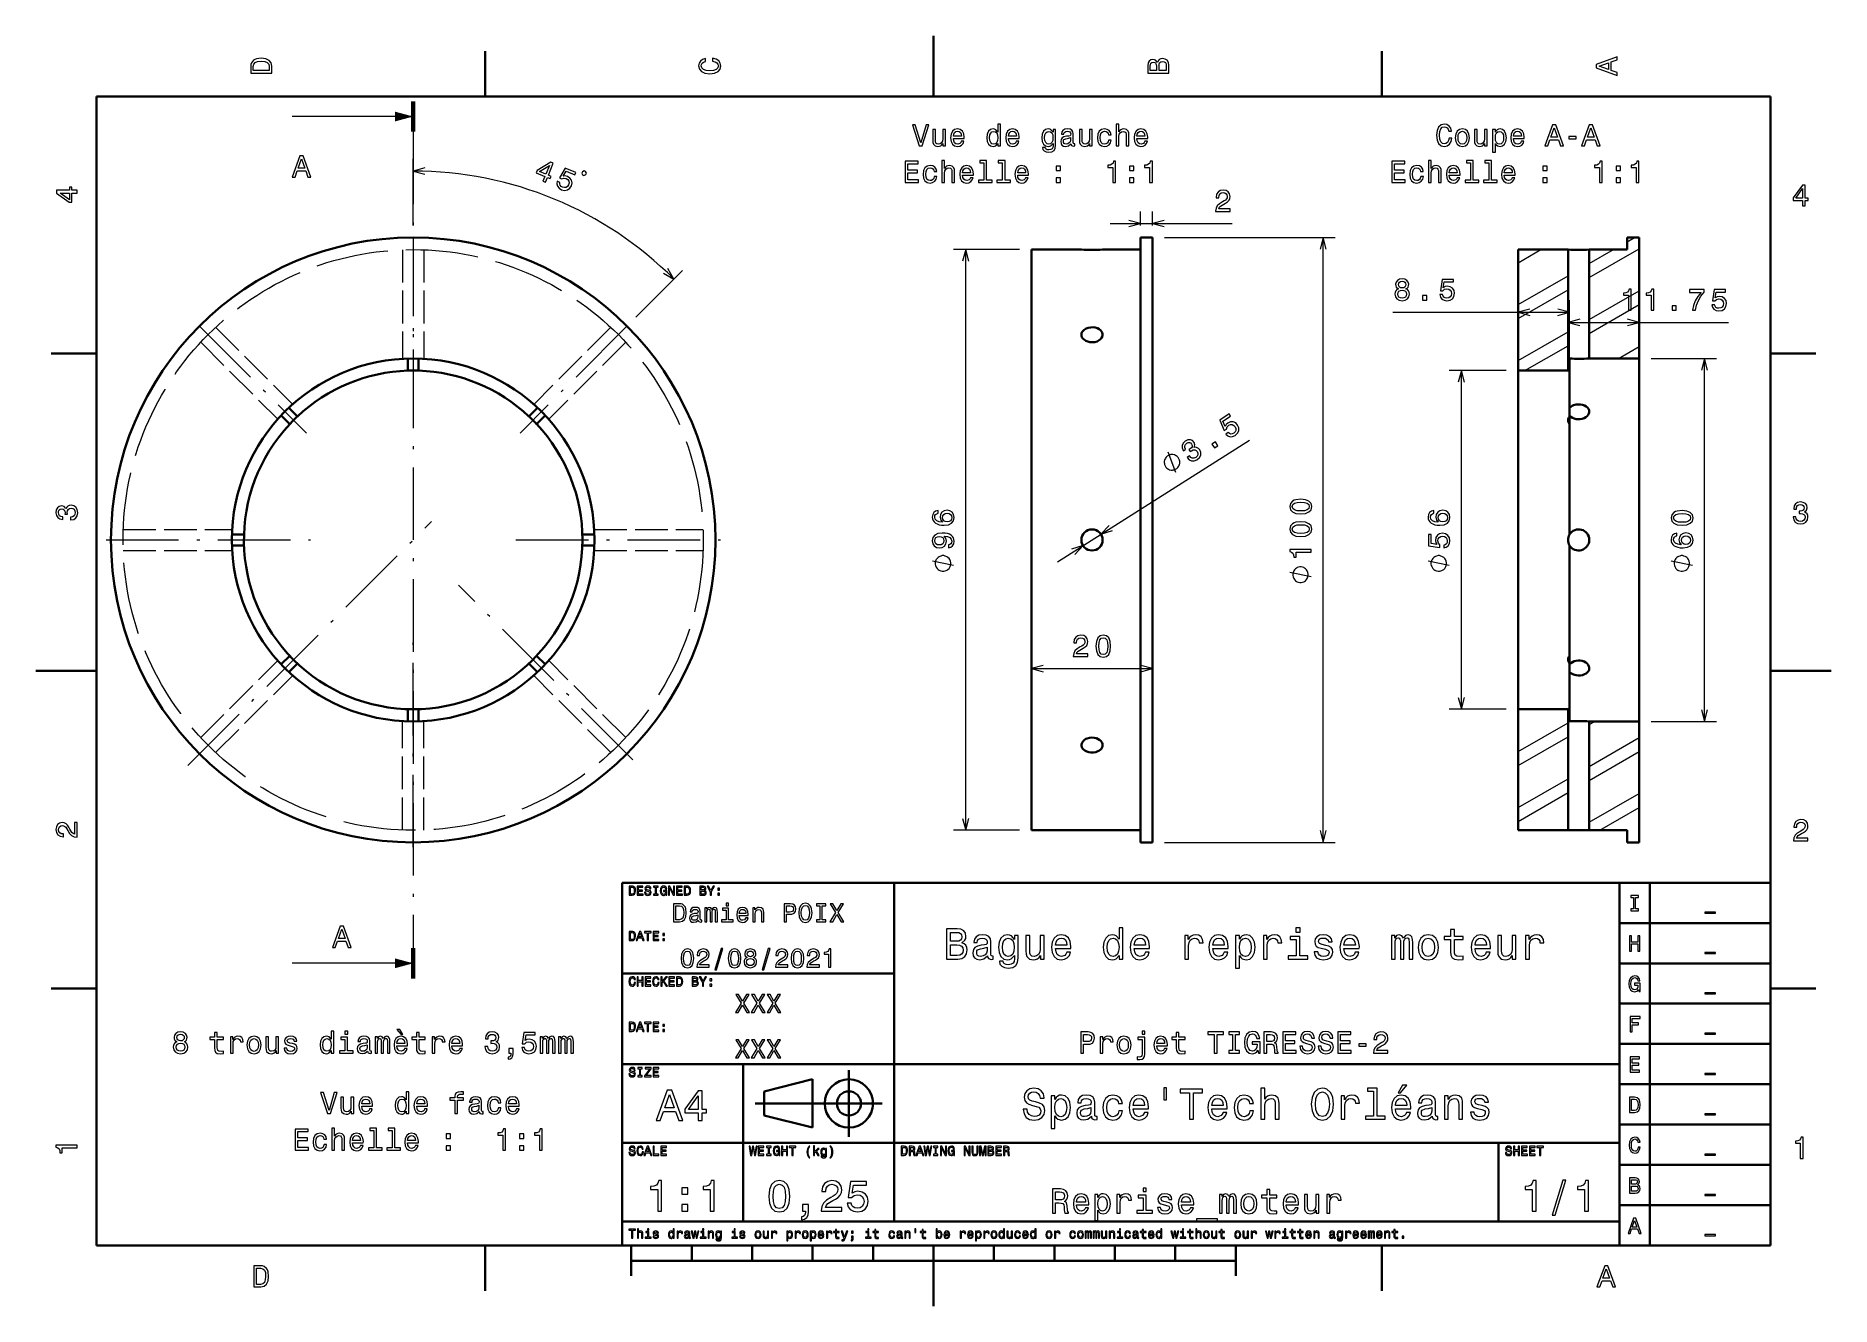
# Model space of a CAD drawing. Extents: x 0 to 297, y 0 to 210.
import ezdxf

# ---------------------------------------------------------------- set-up
doc = ezdxf.new("R2010")
doc.units = 0
doc.linetypes.add('DASHDOT', pattern=[18.5, 12, -3, 0.5, -3])
doc.linetypes.add('DASHED', pattern=[15, 12, -3])

msp = doc.modelspace()

# ---------------------------------------------------------------- linework, layer by layer
at = {"color": 7, "lineweight": 35, "ltscale": 0.25}
for p, q in [((148.5, 200), (148.5, 210)), ((10, 105), (0, 105)), ((287, 105), (297, 105)), ((148.5, 10), (148.5, 0))]:
    msp.add_line(p, q, dxfattribs=at)
at = {"color": 7, "lineweight": 35, "ltscale": 0.1875}
for p, q in [((74.300003, 200), (74.300003, 207.5)), ((222.699997, 200), (222.699997, 207.5)), ((10, 157.5), (2.5, 157.5)), ((287, 157.5), (294.5, 157.5)), ((10, 52.5), (2.5, 52.5)), ((287, 52.5), (294.5, 52.5)), ((74.300003, 10), (74.300003, 2.5)), ((222.699997, 10), (222.699997, 2.5))]:
    msp.add_line(p, q, dxfattribs=at)
at = {"color": 7, "lineweight": 35}
for p, q in [((287, 200), (10, 200)), ((10, 200), (10, 10)), ((287, 10), (287, 200)), ((182.726685, 102.700859), (182.726685, 176.672134)), ((184.726685, 102.700859), (184.726685, 176.672134)), ((265.23645, 176.672134), (265.23645, 156.672134)), ((164.726685, 103.659706), (164.726685, 174.672134)), ((245.23645, 174.672134), (245.23645, 154.672134)), ((253.48645, 174.672134), (253.48645, 154.672134)), ((245.23645, 98.672134), (245.23645, 140.096054)), ((265.23645, 96.672134), (265.23645, 141.054901)), ((164.726685, 78.672134), (164.726685, 103.659706)), ((182.726685, 76.672134), (182.726685, 102.700859)), ((184.726685, 76.672134), (184.726685, 102.700859)), ((245.23645, 98.672134), (245.23645, 78.672134)), ((253.48645, 78.672134), (253.48645, 98.672134)), ((265.23645, 96.672134), (265.23645, 76.672134)), ((97, 10), (97, 70)), ((97, 70), (287, 70)), ((142, 14), (142, 70)), ((262, 10), (262, 70)), ((267, 10), (267, 70)), ((287, 70), (287, 10)), ((262, 63.333332), (287, 63.333332)), ((262, 56.666668), (287, 56.666668)), ((97, 55), (142, 55)), ((262, 50), (287, 50)), ((262, 43.333332), (287, 43.333332)), ((97, 40), (262, 40)), ((117, 14), (117, 40)), ((262, 36.666668), (287, 36.666668)), ((119, 33.5), (140, 33.5)), ((262, 30), (287, 30)), ((97, 27), (262, 27)), ((262, 23.333334), (287, 23.333334)), ((262, 16.666666), (287, 16.666666)), ((97, 14), (262, 14)), ((10, 10), (287, 10)), ((97, 10), (287, 10)), ((98.5, 7.5), (198.5, 7.5))]:
    msp.add_line(p, q, dxfattribs=at)
at = {"color": 7, "lineweight": 100, "ltscale": 0.125}
for p, q in [((62.420219, 199.172134), (62.420219, 194.172134)), ((62.420219, 54.172134), (62.420219, 59.172134))]:
    msp.add_line(p, q, dxfattribs=at)
at = {"color": 7, "lineweight": 13}
for p, q in [((62.420219, 196.672134), (42.420219, 196.672134)), ((177.726685, 178.985641), (197.925415, 178.985641)), ((186.726685, 176.672134), (214.968018, 176.672134)), ((212.968018, 76.672134), (212.968018, 176.672134)), ((153.82312, 78.672134), (153.82312, 174.672134)), ((224.519531, 164.30983), (253.73645, 164.30983)), ((253.48645, 162.631256), (280.027832, 162.631256)), ((235.83728, 98.672134), (235.83728, 154.672134)), ((276.055786, 96.672134), (276.055786, 156.672134)), ((169.026245, 123.057144), (200.773315, 143.190018)), ((164.726685, 105.395638), (184.726685, 105.395638)), ((186.726685, 76.672134), (214.968018, 76.672134)), ((62.420219, 56.672134), (42.420219, 56.672134))]:
    msp.add_line(p, q, dxfattribs=at)
at = {"color": 7, "linetype": 'DASHDOT', "lineweight": 13}
for p, q in [((62.420219, 194.172134), (62.420219, 59.172134)), ((62.420219, 176.673645), (62.420219, 152.655624)), ((27.000118, 162.092239), (44.747849, 144.344513)), ((97.840363, 162.09227), (80.092201, 144.344116)), ((25.117416, 89.369331), (65.45755, 129.709457)), ((11.600117, 126.672134), (45.44133, 126.672134)), ((79.399109, 126.672134), (113.240326, 126.672134)), ((98.765503, 90.326843), (69.91555, 119.176804)), ((62.420219, 75.852036), (62.420219, 109.693245))]:
    msp.add_line(p, q, dxfattribs=at)
at = {"color": 7, "lineweight": 13, "ltscale": 0.274804}
msp.add_line((62.420219, 178.673645), (62.420219, 189.665802), dxfattribs=at)
at = {"color": 7, "lineweight": 13, "ltscale": 0.057838}
for p, q in [((182.726685, 178.672134), (182.726685, 180.985641)), ((184.726685, 178.672134), (184.726685, 180.985641))]:
    msp.add_line(p, q, dxfattribs=at)
at = {"color": 7, "lineweight": 35, "ltscale": 0.05}
for p, q in [((182.726685, 176.672134), (184.726685, 176.672134)), ((263.23645, 176.672134), (263.23645, 174.672134)), ((263.23645, 176.672134), (265.23645, 176.672134)), ((263.23645, 78.672134), (263.23645, 76.672134)), ((182.726685, 76.672134), (184.726685, 76.672134)), ((263.23645, 76.672134), (265.23645, 76.672134))]:
    msp.add_line(p, q, dxfattribs=at)
at = {"color": 7, "lineweight": 13, "ltscale": 0.035404}
msp.add_line((263.23645, 175.96405), (264.462891, 176.672134), dxfattribs=at)
at = {"color": 7, "linetype": 'DASHED', "lineweight": 13, "ltscale": 0.45048}
for p, q in [((60.670219, 174.640228), (60.670219, 156.621048)), ((64.170219, 174.640228), (64.170219, 156.621048)), ((60.670219, 78.704041), (60.670219, 96.723221)), ((64.170219, 78.704041), (64.170219, 96.723221))]:
    msp.add_line(p, q, dxfattribs=at)
at = {"color": 7, "lineweight": 13, "ltscale": 0.272589}
for p, q in [((162.726685, 174.672134), (151.82312, 174.672134)), ((162.726685, 78.672134), (151.82312, 78.672134))]:
    msp.add_line(p, q, dxfattribs=at)
at = {"color": 7, "lineweight": 35, "ltscale": 0.20625}
for p, q in [((164.726685, 174.672134), (172.976685, 174.672134)), ((245.23645, 174.672134), (253.48645, 174.672134)), ((245.23645, 154.672134), (253.48645, 154.672134)), ((256.98645, 156.672134), (265.23645, 156.672134)), ((245.23645, 98.672134), (253.48645, 98.672134)), ((256.98645, 96.672134), (265.23645, 96.672134)), ((164.726685, 78.672134), (172.976685, 78.672134)), ((245.23645, 78.672134), (253.48645, 78.672134))]:
    msp.add_line(p, q, dxfattribs=at)
at = {"color": 7, "lineweight": 35, "ltscale": 0.15625}
for p, q in [((176.476685, 174.672134), (182.726685, 174.672134)), ((256.98645, 174.672134), (263.23645, 174.672134)), ((176.476685, 78.672134), (182.726685, 78.672134)), ((256.98645, 78.672134), (263.23645, 78.672134))]:
    msp.add_line(p, q, dxfattribs=at)
at = {"color": 7, "lineweight": 13, "ltscale": 0.108609}
msp.add_line((245.23645, 172.499939), (248.998779, 174.672134), dxfattribs=at)
at = {"color": 7, "lineweight": 13, "ltscale": 0.238157}
for p, q in [((256.98645, 170.046204), (265.23645, 174.809341)), ((245.23645, 165.571732), (253.48645, 170.334869)), ((245.23645, 163.262329), (253.48645, 168.025482)), ((256.98645, 163.117996), (265.23645, 167.881134)), ((256.98645, 160.808594), (265.23645, 165.571732)), ((245.23645, 156.334137), (253.48645, 161.097275)), ((245.23645, 91.670898), (253.48645, 96.434044)), ((245.23645, 89.361496), (253.48645, 94.124641)), ((256.98645, 89.217163), (265.23645, 93.980301)), ((256.98645, 86.907761), (265.23645, 91.670898)), ((245.23645, 82.433304), (253.48645, 87.196442)), ((245.23645, 80.123901), (253.48645, 84.887039)), ((256.98645, 79.979561), (265.23645, 84.742699))]:
    msp.add_line(p, q, dxfattribs=at)
at = {"color": 7, "lineweight": 35, "ltscale": 0.45}
for p, q in [((256.98645, 174.672134), (256.98645, 156.672134)), ((256.98645, 78.672134), (256.98645, 96.672134))]:
    msp.add_line(p, q, dxfattribs=at)
at = {"color": 7, "lineweight": 13, "ltscale": 0.115826}
msp.add_line((256.98645, 172.355606), (260.998779, 174.672134), dxfattribs=at)
at = {"color": 7, "lineweight": 13, "ltscale": 0.272551}
msp.add_line((99.25457, 163.506485), (106.96347, 171.215393), dxfattribs=at)
at = {"color": 7, "lineweight": 13, "ltscale": 0.462159}
msp.add_line((253.73645, 147.823486), (253.73645, 166.30983), dxfattribs=at)
at = {"color": 7, "linetype": 'DASHED', "lineweight": 13, "ltscale": 0.450479}
for p, q in [((29.739094, 161.828125), (42.480576, 149.086655)), ((95.101349, 161.828125), (82.359863, 149.086655)), ((27.264221, 159.353256), (40.005699, 146.611786)), ((97.576218, 159.353256), (84.83474, 146.611786)), ((14.452129, 128.422134), (32.471302, 128.422134)), ((92.369141, 128.422134), (110.388306, 128.422134)), ((14.452129, 124.922142), (32.471302, 124.922134)), ((92.369141, 124.922134), (110.388306, 124.922134)), ((27.264221, 93.991013), (40.005699, 106.732491)), ((29.739094, 91.516136), (42.480576, 104.257614)), ((95.101349, 91.516136), (82.359863, 104.257614)), ((97.576218, 93.991013), (84.83474, 106.732491))]:
    msp.add_line(p, q, dxfattribs=at)
at = {"color": 7, "lineweight": 13, "ltscale": 0.205787}
msp.add_line((246.357788, 154.672134), (253.48645, 158.787872), dxfattribs=at)
at = {"color": 7, "lineweight": 13, "ltscale": 0.09857}
msp.add_line((261.821899, 156.672134), (265.23645, 158.643539), dxfattribs=at)
at = {"color": 7, "lineweight": 35, "ltscale": 3.6e-05}
for p, q in [((61.517384, 154.657578), (61.518833, 154.657623)), ((63.323055, 154.657578), (63.321606, 154.657623)), ((41.993126, 145.822433), (41.994114, 145.823486)), ((43.269924, 147.099228), (43.268867, 147.098236)), ((81.570511, 147.099228), (81.571571, 147.098236)), ((82.847313, 145.822433), (82.846329, 145.823486))]:
    msp.add_line(p, q, dxfattribs=at)
at = {"color": 7, "lineweight": 35, "ltscale": 0.050024}
for p, q in [((61.518833, 154.657623), (61.518833, 156.658585)), ((63.321606, 154.657623), (63.321606, 156.658585)), ((253.73645, 154.657623), (253.73645, 156.658585)), ((43.268867, 147.098236), (41.853973, 148.513138)), ((81.571571, 147.098236), (82.986465, 148.513138)), ((41.994114, 145.823486), (40.579216, 147.238388)), ((82.846329, 145.823486), (84.261223, 147.238388)), ((32.433762, 127.573524), (34.434731, 127.573524)), ((32.433762, 125.770744), (34.434731, 125.770744)), ((90.405708, 127.573524), (92.406677, 127.573524)), ((90.405708, 125.770744), (92.406677, 125.770744)), ((41.994114, 107.520782), (40.579216, 106.105888)), ((82.846329, 107.520782), (84.261223, 106.105888)), ((43.268867, 106.246033), (41.853973, 104.831131)), ((81.571571, 106.246033), (82.986465, 104.831131)), ((61.518833, 98.686646), (61.518833, 96.685677)), ((63.321606, 98.686646), (63.321606, 96.685677)), ((253.73645, 98.686646), (253.73645, 96.685677))]:
    msp.add_line(p, q, dxfattribs=at)
at = {"color": 7, "lineweight": 13, "ltscale": 0.234979}
for p, q in [((243.23645, 154.672134), (233.83728, 154.672134)), ((243.23645, 98.672134), (233.83728, 98.672134))]:
    msp.add_line(p, q, dxfattribs=at)
at = {"color": 7, "lineweight": 35, "ltscale": 0.364402}
msp.add_line((245.23645, 140.096054), (245.23645, 154.672134), dxfattribs=at)
at = {"color": 7, "lineweight": 35, "ltscale": 0.006261}
for p, q in [((253.73645, 154.657623), (253.48645, 154.672134)), ((253.73645, 98.686646), (253.48645, 98.672134))]:
    msp.add_line(p, q, dxfattribs=at)
at = {"color": 7, "lineweight": 35, "ltscale": 0.188959}
msp.add_line((253.73645, 147.099228), (253.73645, 154.657578), dxfattribs=at)
at = {"color": 7, "lineweight": 35, "ltscale": 0.390431}
msp.add_line((265.23645, 141.054901), (265.23645, 156.672134), dxfattribs=at)
at = {"color": 7, "lineweight": 13, "ltscale": 0.270483}
for p, q in [((267.23645, 156.672134), (278.055786, 156.672134)), ((267.23645, 96.672134), (278.055786, 96.672134))]:
    msp.add_line(p, q, dxfattribs=at)
at = {"color": 7, "lineweight": 35, "ltscale": 3.3e-05}
msp.add_line((253.737305, 147.099228), (253.73645, 147.098236), dxfattribs=at)
at = {"color": 7, "lineweight": 35, "ltscale": 0.031869}
for p, q in [((253.73645, 145.823486), (253.73645, 147.098236)), ((253.73645, 107.520782), (253.73645, 106.246033))]:
    msp.add_line(p, q, dxfattribs=at)
at = {"color": 7, "lineweight": 35, "ltscale": 3.4e-05}
msp.add_line((253.737305, 145.822433), (253.73645, 145.823486), dxfattribs=at)
at = {"color": 7, "lineweight": 35, "ltscale": 0.143159}
msp.add_line((253.73645, 140.096054), (253.73645, 145.822433), dxfattribs=at)
at = {"color": 7, "lineweight": 35, "ltscale": 0.313063}
msp.add_line((253.73645, 127.573524), (253.73645, 140.096054), dxfattribs=at)
at = {"color": 7, "lineweight": 35, "ltscale": 0.456249}
msp.add_line((253.73645, 107.520782), (253.73645, 125.770744), dxfattribs=at)
at = {"color": 7, "lineweight": 35, "ltscale": 0.188985}
msp.add_line((253.73645, 98.686646), (253.73645, 106.246033), dxfattribs=at)
at = {"color": 7, "lineweight": 13, "ltscale": 0.003651}
msp.add_line((245.23645, 98.599106), (245.362915, 98.672134), dxfattribs=at)
at = {"color": 7, "lineweight": 13, "ltscale": 0.026338}
msp.add_line((256.98645, 96.14537), (257.898804, 96.672134), dxfattribs=at)
at = {"color": 7, "lineweight": 13, "ltscale": 0.188058}
msp.add_line((258.721924, 78.672134), (265.23645, 82.433304), dxfattribs=at)
at = {"color": 7, "lineweight": 35, "ltscale": 0.275}
msp.add_line((134.5, 28), (134.5, 39), dxfattribs=at)
at = {"color": 7, "lineweight": 35, "ltscale": 0.206155}
for p, q in [((120.5, 35.5), (128.5, 37.5)), ((128.5, 29.5), (120.5, 31.5))]:
    msp.add_line(p, q, dxfattribs=at)
at = {"color": 7, "lineweight": 35, "ltscale": 0.2}
msp.add_line((128.5, 37.5), (128.5, 29.5), dxfattribs=at)
at = {"color": 7, "lineweight": 35, "ltscale": 0.1}
msp.add_line((120.5, 31.5), (120.5, 35.5), dxfattribs=at)
at = {"color": 7, "lineweight": 35, "ltscale": 0.325}
msp.add_line((242, 14), (242, 27), dxfattribs=at)
at = {"color": 7, "lineweight": 35, "ltscale": 0.125}
for p, q in [((98.5, 10), (98.5, 5)), ((198.5, 10), (198.5, 5))]:
    msp.add_line(p, q, dxfattribs=at)
at = {"color": 7, "lineweight": 35, "ltscale": 0.0625}
for p, q in [((108.5, 10), (108.5, 7.5)), ((118.5, 10), (118.5, 7.5)), ((128.5, 10), (128.5, 7.5)), ((138.5, 10), (138.5, 7.5)), ((158.5, 10), (158.5, 7.5)), ((168.5, 10), (168.5, 7.5)), ((178.5, 10), (178.5, 7.5)), ((188.5, 10), (188.5, 7.5))]:
    msp.add_line(p, q, dxfattribs=at)
at = {"color": 7, "lineweight": 13}
for points in [[(35.533215, 204.994965), (35.533215, 203.829971), (39.033215, 203.829971), (39.033215, 204.994965), (38.922264, 205.544678), (38.584366, 205.953171), (38.034657, 206.205338), (37.283215, 206.296112), (36.516644, 206.215424), (36.21405, 206.114563), (35.971977, 205.973343), (35.644165, 205.56485), (35.563473, 205.297562)], [(35.951801, 204.959656), (36.027451, 205.342941), (36.259438, 205.605194), (36.672985, 205.761536), (37.283215, 205.811966), (37.873272, 205.756485), (38.286816, 205.600143), (38.533936, 205.332855), (38.614628, 204.959656), (38.614628, 204.298996), (35.951801, 204.298996)], [(111.93206, 205.817017), (112.35569, 205.716141), (112.658287, 205.549713), (112.844887, 205.317734), (112.905403, 205.045395), (112.814629, 204.71759), (112.54229, 204.460388), (112.098488, 204.28891), (111.483215, 204.233429), (110.872986, 204.28891), (110.424141, 204.455338), (110.151802, 204.71254), (110.055984, 205.045395), (110.106415, 205.287476), (110.247627, 205.494247), (110.474571, 205.655624), (110.787247, 205.766571), (110.787247, 206.245682), (110.308144, 206.094391), (109.94503, 205.832138), (109.718086, 205.474075), (109.637398, 205.045395), (109.763474, 204.510818), (110.116501, 204.10231), (110.696472, 203.840057), (111.483215, 203.749283), (112.269958, 203.840057), (112.84993, 204.10231), (113.208, 204.510818), (113.329041, 205.045395), (113.233215, 205.51442), (112.965927, 205.892654), (112.527161, 206.159943), (111.93206, 206.301163)], [(185.542007, 205.630417), (185.249496, 205.983429), (185.052811, 206.074219), (184.81073, 206.104477), (184.432495, 206.03891), (184.160156, 205.842224), (183.993729, 205.524506), (183.933212, 205.080704), (183.933212, 203.835022), (187.433212, 203.835022), (187.433212, 205.151306), (187.36261, 205.620331), (187.155838, 205.968307), (186.828018, 206.185165), (186.384216, 206.260818), (186.08667, 206.215424), (185.839554, 206.094391), (185.65799, 205.897705)], [(185.385666, 204.984879), (185.385666, 204.298996), (184.351807, 204.298996), (184.351807, 205.025223), (184.382065, 205.297562), (184.472839, 205.489197), (184.629181, 205.605194), (184.86116, 205.645538), (185.093155, 205.600143), (185.254532, 205.479111), (185.355408, 205.272339)], [(187.014618, 205.095825), (187.014618, 204.298996), (185.809296, 204.298996), (185.809296, 205.050446), (185.844589, 205.368164), (185.9505, 205.595108), (186.132065, 205.731277), (186.394302, 205.776657), (186.671692, 205.731277), (186.863327, 205.605194), (186.979324, 205.393372)], [(261.633209, 203.466858), (261.633209, 203.930847), (260.604401, 204.298996), (260.604401, 205.695969), (261.633209, 206.064133), (261.633209, 206.538193), (258.128174, 205.257217), (258.128174, 204.742798)], [(260.17572, 204.460388), (258.632477, 205), (260.17572, 205.539627)], [(147.26413, 195.320557), (146.386597, 192.339996), (145.483871, 195.320557), (145.004761, 195.320557), (146.134445, 191.815506), (146.638763, 191.815506), (147.743225, 195.320557)], [(150.466568, 194.523712), (150.022766, 194.523712), (150.022766, 192.960312), (149.972336, 192.597214), (149.82608, 192.334961), (149.599136, 192.173569), (149.30159, 192.123138), (149.06456, 192.163483), (148.913254, 192.284531), (148.82753, 192.491302), (148.807358, 192.783798), (148.807358, 194.523712), (148.363556, 194.523712), (148.363556, 192.743454), (148.378677, 192.385391), (148.474503, 192.087845), (148.767014, 191.815506), (149.236023, 191.719681), (149.48819, 191.75499), (149.705048, 191.845764), (149.891647, 192.002106), (150.042938, 192.22905), (150.042938, 191.815506), (150.466568, 191.815506)], [(151.803024, 193.041016), (153.578247, 193.041016), (153.583282, 193.247787), (153.502594, 193.827759), (153.280701, 194.261475), (152.927673, 194.523712), (152.458649, 194.619537), (151.99971, 194.518677), (151.646683, 194.236252), (151.419739, 193.777328), (151.33905, 193.172134), (151.414703, 192.551819), (151.641647, 192.097931), (151.989624, 191.815506), (152.443512, 191.719681), (152.836884, 191.785248), (153.159653, 191.956711), (153.396683, 192.22905), (153.532852, 192.592163), (153.094101, 192.592163), (153.003311, 192.390427), (152.872192, 192.239136), (152.498993, 192.118103), (152.211533, 192.173569), (151.994675, 192.350082), (151.853455, 192.637558), (151.803024, 193.025879)], [(151.803024, 193.414215), (151.858505, 193.762192), (151.994675, 194.019394), (152.201447, 194.175735), (152.473785, 194.231216), (152.741074, 194.175735), (152.947845, 194.019394), (153.073929, 193.762192), (153.119308, 193.414215)], [(159.151016, 192.2341), (159.151016, 191.815506), (159.594818, 191.815506), (159.594818, 195.436539), (159.156052, 195.436539), (159.156052, 194.110168), (158.818161, 194.493454), (158.611389, 194.584244), (158.374359, 194.619537), (157.945679, 194.518677), (157.612823, 194.236252), (157.395966, 193.782364), (157.320328, 193.172134), (157.395966, 192.561905), (157.612823, 192.102966), (157.945679, 191.815506), (158.374359, 191.719681), (158.611389, 191.75499), (158.823196, 191.845764)], [(158.449997, 194.22113), (158.742508, 194.150513), (158.964417, 193.953827), (159.095535, 193.626022), (159.145966, 193.172134), (159.095535, 192.713196), (158.964417, 192.385391), (158.742508, 192.183655), (158.449997, 192.118103), (158.172623, 192.183655), (157.960815, 192.385391), (157.819595, 192.718246), (157.774216, 193.172134), (157.819595, 193.620987), (157.960815, 193.948792), (158.172623, 194.150513)], [(160.911102, 193.041016), (162.68631, 193.041016), (162.69136, 193.247787), (162.610672, 193.827759), (162.388763, 194.261475), (162.035736, 194.523712), (161.566711, 194.619537), (161.107788, 194.518677), (160.754761, 194.236252), (160.527817, 193.777328), (160.447128, 193.172134), (160.522766, 192.551819), (160.74971, 192.097931), (161.097702, 191.815506), (161.55159, 191.719681), (161.944962, 191.785248), (162.267731, 191.956711), (162.504761, 192.22905), (162.64093, 192.592163), (162.202164, 192.592163), (162.111389, 192.390427), (161.980255, 192.239136), (161.607071, 192.118103), (161.319595, 192.173569), (161.102737, 192.350082), (160.961533, 192.637558), (160.911102, 193.025879)], [(160.911102, 193.414215), (160.966568, 193.762192), (161.102737, 194.019394), (161.309509, 194.175735), (161.581848, 194.231216), (161.849136, 194.175735), (162.055908, 194.019394), (162.181992, 193.762192), (162.227386, 193.414215)], [(168.702881, 191.936539), (168.702881, 194.523712), (168.279251, 194.523712), (168.279251, 194.084961), (167.931274, 194.483368), (167.719452, 194.584244), (167.482422, 194.619537), (167.053757, 194.518677), (166.720901, 194.236252), (166.504044, 193.782364), (166.428391, 193.172134), (166.504044, 192.556854), (166.720901, 192.102966), (167.053757, 191.815506), (167.482422, 191.719681), (167.724503, 191.75499), (167.926224, 191.845764), (168.279251, 192.22905), (168.279251, 191.845764), (168.238907, 191.543167), (168.12796, 191.326309), (167.916138, 191.200226), (167.598419, 191.154846), (167.321045, 191.185104), (167.124359, 191.260757), (167.008362, 191.391876), (166.973053, 191.56839), (166.544388, 191.56839), (166.544388, 191.548218), (166.609955, 191.225449), (166.811676, 190.983368), (167.134445, 190.827026), (167.573212, 190.771561), (168.097702, 190.847214), (168.445679, 191.059021), (168.642365, 191.427185)], [(166.887329, 193.172134), (166.932709, 193.620987), (167.068878, 193.953827), (167.280701, 194.150513), (167.56311, 194.22113), (167.860672, 194.150513), (168.082565, 193.953827), (168.218735, 193.620987), (168.269165, 193.172134), (168.218735, 192.713196), (168.082565, 192.385391), (167.860672, 192.183655), (167.56311, 192.118103), (167.280701, 192.183655), (167.068878, 192.385391), (166.932709, 192.718246)], [(171.239624, 192.168533), (171.239624, 192.153397), (171.264847, 191.981934), (171.3405, 191.860901), (171.658218, 191.765076), (171.905334, 191.80542), (171.905334, 192.148361), (171.799423, 192.133224), (171.658218, 192.198792), (171.632996, 192.400528), (171.632996, 193.802536), (171.572479, 194.160614), (171.395966, 194.412766), (171.088333, 194.564072), (170.654617, 194.619537), (170.230988, 194.559021), (169.918304, 194.387558), (169.721619, 194.120255), (169.656052, 193.767242), (169.656052, 193.736969), (170.054474, 193.736969), (170.089767, 193.948792), (170.200729, 194.100082), (170.382278, 194.190872), (170.639481, 194.226166), (170.886597, 194.200958), (171.06311, 194.125305), (171.169022, 193.994186), (171.20433, 193.812622), (171.184158, 193.600815), (171.103455, 193.494904), (170.901733, 193.444473), (170.523499, 193.404129), (170.089767, 193.313339), (169.782135, 193.151962), (169.600586, 192.899796), (169.545105, 192.526596), (169.595535, 192.193741), (169.751877, 191.946625), (170.004044, 191.790283), (170.35202, 191.734818), (170.821045, 191.840729)], [(171.189194, 192.763626), (171.128677, 192.501389), (170.9673, 192.299652), (170.72522, 192.168533), (170.427673, 192.123138), (170.236023, 192.148361), (170.099854, 192.22905), (170.01413, 192.370255), (169.988907, 192.56694), (170.009079, 192.743454), (170.089767, 192.869537), (170.412537, 193.010757), (170.821045, 193.071274), (171.189194, 193.192307)], [(174.754761, 194.523712), (174.310959, 194.523712), (174.310959, 192.960312), (174.260529, 192.597214), (174.114273, 192.334961), (173.887329, 192.173569), (173.589767, 192.123138), (173.352737, 192.163483), (173.201447, 192.284531), (173.115707, 192.491302), (173.095535, 192.783798), (173.095535, 194.523712), (172.651733, 194.523712), (172.651733, 192.743454), (172.66687, 192.385391), (172.76268, 192.087845), (173.055191, 191.815506), (173.524216, 191.719681), (173.776367, 191.75499), (173.993225, 191.845764), (174.179825, 192.002106), (174.331131, 192.22905), (174.331131, 191.815506), (174.754761, 191.815506)], [(177.427673, 193.626022), (177.866425, 193.626022), (177.77565, 194.02948), (177.558792, 194.347214), (177.220886, 194.5439), (176.782135, 194.619537), (176.297989, 194.518677), (175.929825, 194.236252), (175.697845, 193.777328), (175.617157, 193.162048), (175.692795, 192.551819), (175.919739, 192.097931), (176.277817, 191.815506), (176.766998, 191.719681), (177.200714, 191.795334), (177.53862, 192.007141), (177.770599, 192.339996), (177.871475, 192.783798), (177.447845, 192.783798), (177.372192, 192.501389), (177.230988, 192.289566), (177.029251, 192.158447), (176.782135, 192.118103), (176.474503, 192.183655), (176.252594, 192.385391), (176.116425, 192.713196), (176.071045, 193.177185), (176.116425, 193.631073), (176.257645, 193.958878), (176.484589, 194.160614), (176.782135, 194.231216), (177.044388, 194.185822), (177.241074, 194.069824), (177.372192, 193.878189)], [(178.738907, 191.815506), (179.182709, 191.815506), (179.182709, 193.378906), (179.228104, 193.736969), (179.374359, 193.999222), (179.601303, 194.160614), (179.9039, 194.22113), (180.145966, 194.1707), (180.297272, 194.034531), (180.37291, 193.807587), (180.398132, 193.50499), (180.398132, 191.815506), (180.841934, 191.815506), (180.841934, 193.595764), (180.821762, 193.953827), (180.730988, 194.251389), (180.433426, 194.523712), (179.969452, 194.619537), (179.717285, 194.584244), (179.500427, 194.488419), (179.318878, 194.337112), (179.182709, 194.130341), (179.182709, 195.436539), (178.738907, 195.436539)], [(182.163254, 193.041016), (183.938477, 193.041016), (183.943512, 193.247787), (183.862823, 193.827759), (183.64093, 194.261475), (183.287903, 194.523712), (182.818878, 194.619537), (182.35994, 194.518677), (182.006912, 194.236252), (181.779968, 193.777328), (181.69928, 193.172134), (181.774933, 192.551819), (182.001877, 192.097931), (182.349854, 191.815506), (182.803741, 191.719681), (183.197113, 191.785248), (183.519882, 191.956711), (183.756912, 192.22905), (183.893082, 192.592163), (183.454315, 192.592163), (183.363541, 192.390427), (183.232422, 192.239136), (182.859222, 192.118103), (182.571762, 192.173569), (182.354904, 192.350082), (182.213684, 192.637558), (182.163254, 193.025879)], [(182.163254, 193.414215), (182.218735, 193.762192), (182.354904, 194.019394), (182.561676, 194.175735), (182.834015, 194.231216), (183.101303, 194.175735), (183.308075, 194.019394), (183.434143, 193.762192), (183.479538, 193.414215)], [(233.785431, 193.116653), (233.684555, 192.693024), (233.518127, 192.390427), (233.286148, 192.203827), (233.013809, 192.143311), (232.686005, 192.2341), (232.428802, 192.506424), (232.257324, 192.950226), (232.201843, 193.565506), (232.257324, 194.175735), (232.423752, 194.624588), (232.680954, 194.896912), (233.013809, 194.992737), (233.25589, 194.942307), (233.462662, 194.801102), (233.624039, 194.574158), (233.734985, 194.261475), (234.214096, 194.261475), (234.062805, 194.740585), (233.800552, 195.103683), (233.44249, 195.330643), (233.013809, 195.411331), (232.479233, 195.285248), (232.070724, 194.93222), (231.808472, 194.352249), (231.717697, 193.565506), (231.808472, 192.778763), (232.070724, 192.198792), (232.479233, 191.840729), (233.013809, 191.719681), (233.482834, 191.815506), (233.861069, 192.082794), (234.128357, 192.521561), (234.269577, 193.116653)], [(234.829376, 193.167084), (234.910065, 192.551819), (235.142059, 192.097931), (235.510208, 191.815506), (236.00444, 191.719681), (236.493637, 191.815506), (236.861786, 192.09288), (237.093781, 192.546768), (237.17952, 193.167084), (237.093781, 193.782364), (236.861786, 194.241302), (236.493637, 194.518677), (236.00444, 194.619537), (235.510208, 194.518677), (235.142059, 194.236252), (234.910065, 193.782364)], [(235.283264, 193.172134), (235.328644, 193.626022), (235.469864, 193.953827), (235.696808, 194.155563), (236.00444, 194.226166), (236.307037, 194.155563), (236.533981, 193.958878), (236.675186, 193.626022), (236.725632, 193.172134), (236.675186, 192.713196), (236.533981, 192.380341), (236.307037, 192.178619), (236.00444, 192.113052), (235.696808, 192.178619), (235.469864, 192.380341), (235.328644, 192.713196)], [(240.084412, 194.523712), (239.64061, 194.523712), (239.64061, 192.960312), (239.590179, 192.597214), (239.443924, 192.334961), (239.21698, 192.173569), (238.919434, 192.123138), (238.682404, 192.163483), (238.531097, 192.284531), (238.445374, 192.491302), (238.425186, 192.783798), (238.425186, 194.523712), (237.981384, 194.523712), (237.981384, 192.743454), (237.996521, 192.385391), (238.092346, 192.087845), (238.384842, 191.815506), (238.853867, 191.719681), (239.106033, 191.75499), (239.322891, 191.845764), (239.509491, 192.002106), (239.660782, 192.22905), (239.660782, 191.815506), (240.084412, 191.815506)], [(241.451126, 194.105133), (241.451126, 194.523712), (241.007324, 194.523712), (241.007324, 190.76651), (241.451126, 190.76651), (241.451126, 192.22905), (241.607468, 191.99202), (241.783981, 191.835678), (242.227783, 191.719681), (242.651413, 191.815506), (242.984268, 192.102966), (243.201126, 192.556854), (243.281815, 193.172134), (243.201126, 193.782364), (242.984268, 194.236252), (242.651413, 194.518677), (242.227783, 194.619537), (241.985718, 194.589279), (241.778946, 194.493454), (241.602432, 194.332077)], [(242.152145, 192.118103), (241.854584, 192.183655), (241.637726, 192.385391), (241.501556, 192.713196), (241.456177, 193.172134), (241.501556, 193.626022), (241.637726, 193.953827), (241.854584, 194.150513), (242.152145, 194.22113), (242.424469, 194.150513), (242.641327, 193.948792), (242.777496, 193.620987), (242.827927, 193.172134), (242.777496, 192.718246), (242.641327, 192.385391), (242.424469, 192.183655)], [(244.456894, 193.041016), (246.232117, 193.041016), (246.237152, 193.247787), (246.156464, 193.827759), (245.934555, 194.261475), (245.581528, 194.523712), (245.112518, 194.619537), (244.65358, 194.518677), (244.300552, 194.236252), (244.073608, 193.777328), (243.99292, 193.172134), (244.068573, 192.551819), (244.295517, 192.097931), (244.643494, 191.815506), (245.097382, 191.719681), (245.490753, 191.785248), (245.813522, 191.956711), (246.050552, 192.22905), (246.186722, 192.592163), (245.747955, 192.592163), (245.657181, 192.390427), (245.526062, 192.239136), (245.152863, 192.118103), (244.865387, 192.173569), (244.648529, 192.350082), (244.507324, 192.637558), (244.456894, 193.025879)], [(244.456894, 193.414215), (244.512375, 193.762192), (244.648529, 194.019394), (244.855316, 194.175735), (245.12764, 194.231216), (245.394928, 194.175735), (245.6017, 194.019394), (245.727783, 193.762192), (245.773178, 193.414215)], [(249.651413, 191.815506), (250.115387, 191.815506), (250.483551, 192.84433), (251.880524, 192.84433), (252.248688, 191.815506), (252.722748, 191.815506), (251.441772, 195.320557), (250.927353, 195.320557)], [(250.644928, 193.272995), (251.184555, 194.816223), (251.724182, 193.272995)], [(253.610352, 192.970398), (254.830811, 192.970398), (254.830811, 193.36882), (253.610352, 193.36882)], [(255.723465, 191.815506), (256.187439, 191.815506), (256.555603, 192.84433), (257.952576, 192.84433), (258.32074, 191.815506), (258.7948, 191.815506), (257.513824, 195.320557), (256.99939, 195.320557)], [(256.71698, 193.272995), (257.256592, 194.816223), (257.796234, 193.272995)], [(42.40509, 186.672134), (42.869068, 186.672134), (43.237221, 187.700958), (44.634197, 187.700958), (45.002354, 186.672134), (45.476414, 186.672134), (44.195435, 190.177185), (43.681026, 190.177185)], [(43.398605, 188.129623), (43.938232, 189.672852), (44.477856, 188.129623)], [(83.871658, 185.97052), (84.290993, 185.796814), (84.622948, 186.598236), (85.084221, 186.407166), (85.238617, 186.779907), (84.777344, 186.970978), (85.60144, 188.96051), (85.177437, 189.136139), (82.952347, 187.770584), (82.782509, 187.360565), (84.203606, 186.771927)], [(83.328293, 187.571198), (84.958221, 188.593719), (84.358002, 187.144669)], [(86.260834, 185.968918), (86.205078, 185.544403), (86.309875, 185.151642), (86.568146, 184.826294), (86.967857, 184.578857), (87.47319, 184.467804), (87.935844, 184.54364), (88.319344, 184.810577), (88.600868, 185.239838), (88.701149, 185.705963), (88.618385, 186.138733), (88.359642, 186.502472), (87.940498, 186.768875), (87.567886, 186.857712), (87.233963, 186.815887), (87.725327, 187.633148), (89.141762, 187.046448), (89.300018, 187.428513), (87.571404, 188.144531), (86.604919, 186.536041), (86.977661, 186.381638), (87.338608, 186.488693), (87.716209, 186.425079), (87.993179, 186.250305), (88.159729, 186.006653), (88.209595, 185.718506), (88.139267, 185.403748), (87.966423, 185.131439), (87.722755, 184.96489), (87.434624, 184.915009), (87.119858, 184.985352), (86.886421, 185.120255), (86.739777, 185.306549), (86.669472, 185.532181), (86.694153, 185.789429)], [(90.455589, 187.031738), (90.671165, 186.942444), (90.976028, 187.068726), (91.065323, 187.284286), (90.939041, 187.589157), (90.723473, 187.678452), (90.41861, 187.55217), (90.329315, 187.336594)], [(143.809525, 185.768677), (146.028534, 185.768677), (146.028534, 186.192307), (144.273499, 186.192307), (144.273499, 187.377472), (145.836899, 187.377472), (145.836899, 187.796051), (144.273499, 187.796051), (144.273499, 188.845047), (145.98819, 188.845047), (145.98819, 189.268677), (143.809525, 189.268677)], [(148.585449, 187.579193), (149.024216, 187.579193), (148.933441, 187.982651), (148.716583, 188.300385), (148.378677, 188.49707), (147.939926, 188.572708), (147.45578, 188.471848), (147.087616, 188.189423), (146.855637, 187.730499), (146.774933, 187.115219), (146.850586, 186.50499), (147.07753, 186.051102), (147.435608, 185.768677), (147.924789, 185.672852), (148.358505, 185.748505), (148.696411, 185.960312), (148.928391, 186.293167), (149.029266, 186.736969), (148.605637, 186.736969), (148.529984, 186.454559), (148.388763, 186.242737), (148.187042, 186.111618), (147.939926, 186.071274), (147.632294, 186.136826), (147.410385, 186.338562), (147.274216, 186.666367), (147.228821, 187.130341), (147.274216, 187.584244), (147.415421, 187.912048), (147.64238, 188.113785), (147.939926, 188.184387), (148.202164, 188.138992), (148.398865, 188.022995), (148.529984, 187.83136)], [(149.896698, 185.768677), (150.3405, 185.768677), (150.3405, 187.332077), (150.385895, 187.69014), (150.532135, 187.952393), (150.759094, 188.113785), (151.061676, 188.174301), (151.303757, 188.123871), (151.455048, 187.987701), (151.530701, 187.760757), (151.555923, 187.45816), (151.555923, 185.768677), (151.999725, 185.768677), (151.999725, 187.548935), (151.979553, 187.907013), (151.888763, 188.204559), (151.591217, 188.476883), (151.127243, 188.572708), (150.875076, 188.537415), (150.658218, 188.441589), (150.476669, 188.290283), (150.3405, 188.083511), (150.3405, 189.389709), (149.896698, 189.389709)], [(153.321045, 186.994186), (155.096268, 186.994186), (155.101303, 187.200958), (155.020615, 187.78093), (154.798706, 188.214645), (154.445694, 188.476883), (153.976669, 188.572708), (153.517731, 188.471848), (153.164703, 188.189423), (152.937759, 187.730499), (152.857071, 187.125305), (152.932724, 186.50499), (153.159668, 186.051102), (153.507645, 185.768677), (153.961533, 185.672852), (154.354904, 185.738419), (154.677673, 185.909882), (154.914703, 186.18222), (155.050873, 186.545334), (154.612122, 186.545334), (154.521332, 186.343597), (154.390213, 186.192307), (154.017014, 186.071274), (153.729553, 186.12674), (153.512695, 186.303253), (153.371475, 186.590729), (153.321045, 186.97905)], [(153.321045, 187.367386), (153.376526, 187.715363), (153.512695, 187.972565), (153.719467, 188.128906), (153.991791, 188.184387), (154.259094, 188.128906), (154.465866, 187.972565), (154.591934, 187.715363), (154.637329, 187.367386)], [(156.851303, 189.01651), (156.851303, 186.141876), (155.938477, 186.141876), (155.938477, 185.768677), (158.202896, 185.768677), (158.202896, 186.141876), (157.295105, 186.141876), (157.295105, 189.389709), (156.155334, 189.389709), (156.155334, 189.01651)], [(159.887329, 189.01651), (159.887329, 186.141876), (158.974503, 186.141876), (158.974503, 185.768677), (161.238922, 185.768677), (161.238922, 186.141876), (160.331131, 186.141876), (160.331131, 189.389709), (159.19136, 189.389709), (159.19136, 189.01651)], [(162.429123, 186.994186), (164.20433, 186.994186), (164.209381, 187.200958), (164.128693, 187.78093), (163.906784, 188.214645), (163.553757, 188.476883), (163.084732, 188.572708), (162.625809, 188.471848), (162.272781, 188.189423), (162.045837, 187.730499), (161.965134, 187.125305), (162.040787, 186.50499), (162.267731, 186.051102), (162.615723, 185.768677), (163.069611, 185.672852), (163.462982, 185.738419), (163.785751, 185.909882), (164.022781, 186.18222), (164.158936, 186.545334), (163.720184, 186.545334), (163.62941, 186.343597), (163.498276, 186.192307), (163.125076, 186.071274), (162.837616, 186.12674), (162.620758, 186.303253), (162.479553, 186.590729), (162.429123, 186.97905)], [(162.429123, 187.367386), (162.484589, 187.715363), (162.620758, 187.972565), (162.82753, 188.128906), (163.099869, 188.184387), (163.367157, 188.128906), (163.573929, 187.972565), (163.700012, 187.715363), (163.745392, 187.367386)], [(168.808807, 187.725449), (169.504761, 187.725449), (169.504761, 188.476883), (168.808807, 188.476883)], [(178.174072, 185.768677), (178.632996, 185.768677), (178.632996, 189.2939), (178.29007, 189.2939), (178.19928, 188.986252), (178.017731, 188.77948), (177.740356, 188.658447), (177.357071, 188.618103), (177.357071, 188.260025), (178.174072, 188.260025)], [(180.952881, 187.725449), (181.648849, 187.725449), (181.648849, 188.476883), (180.952881, 188.476883)], [(184.246124, 185.768677), (184.705048, 185.768677), (184.705048, 189.2939), (184.362106, 189.2939), (184.271332, 188.986252), (184.089783, 188.77948), (183.812393, 188.658447), (183.429108, 188.618103), (183.429108, 188.260025), (184.246124, 188.260025)], [(224.31929, 185.768677), (226.5383, 185.768677), (226.5383, 186.192307), (224.783264, 186.192307), (224.783264, 187.377472), (226.346664, 187.377472), (226.346664, 187.796051), (224.783264, 187.796051), (224.783264, 188.845047), (226.497955, 188.845047), (226.497955, 189.268677), (224.31929, 189.268677)], [(229.095215, 187.579193), (229.533981, 187.579193), (229.443207, 187.982651), (229.226349, 188.300385), (228.888443, 188.49707), (228.449692, 188.572708), (227.965546, 188.471848), (227.597382, 188.189423), (227.365402, 187.730499), (227.284698, 187.115219), (227.360352, 186.50499), (227.587296, 186.051102), (227.945374, 185.768677), (228.434555, 185.672852), (228.868271, 185.748505), (229.206177, 185.960312), (229.438156, 186.293167), (229.539032, 186.736969), (229.115402, 186.736969), (229.039749, 186.454559), (228.898529, 186.242737), (228.696808, 186.111618), (228.449692, 186.071274), (228.142059, 186.136826), (227.920151, 186.338562), (227.783981, 186.666367), (227.738586, 187.130341), (227.783981, 187.584244), (227.925186, 187.912048), (228.152145, 188.113785), (228.449692, 188.184387), (228.711929, 188.138992), (228.90863, 188.022995), (229.039749, 187.83136)], [(230.406464, 185.768677), (230.850266, 185.768677), (230.850266, 187.332077), (230.89566, 187.69014), (231.041901, 187.952393), (231.26886, 188.113785), (231.571442, 188.174301), (231.813522, 188.123871), (231.964813, 187.987701), (232.040466, 187.760757), (232.065689, 187.45816), (232.065689, 185.768677), (232.509491, 185.768677), (232.509491, 187.548935), (232.489319, 187.907013), (232.398529, 188.204559), (232.100983, 188.476883), (231.637009, 188.572708), (231.384842, 188.537415), (231.167984, 188.441589), (230.986435, 188.290283), (230.850266, 188.083511), (230.850266, 189.389709), (230.406464, 189.389709)], [(233.830811, 186.994186), (235.606033, 186.994186), (235.611069, 187.200958), (235.53038, 187.78093), (235.308472, 188.214645), (234.95546, 188.476883), (234.486435, 188.572708), (234.027496, 188.471848), (233.674469, 188.189423), (233.447525, 187.730499), (233.366837, 187.125305), (233.44249, 186.50499), (233.669434, 186.051102), (234.01741, 185.768677), (234.471298, 185.672852), (234.86467, 185.738419), (235.187439, 185.909882), (235.424469, 186.18222), (235.560638, 186.545334), (235.121887, 186.545334), (235.031097, 186.343597), (234.899979, 186.192307), (234.526779, 186.071274), (234.239319, 186.12674), (234.022461, 186.303253), (233.881241, 186.590729), (233.830811, 186.97905)], [(233.830811, 187.367386), (233.886292, 187.715363), (234.022461, 187.972565), (234.229233, 188.128906), (234.501556, 188.184387), (234.76886, 188.128906), (234.975632, 187.972565), (235.1017, 187.715363), (235.147095, 187.367386)], [(237.361069, 189.01651), (237.361069, 186.141876), (236.448242, 186.141876), (236.448242, 185.768677), (238.712662, 185.768677), (238.712662, 186.141876), (237.804871, 186.141876), (237.804871, 189.389709), (236.6651, 189.389709), (236.6651, 189.01651)], [(240.397095, 189.01651), (240.397095, 186.141876), (239.484268, 186.141876), (239.484268, 185.768677), (241.748688, 185.768677), (241.748688, 186.141876), (240.840897, 186.141876), (240.840897, 189.389709), (239.701126, 189.389709), (239.701126, 189.01651)], [(242.938889, 186.994186), (244.714096, 186.994186), (244.719147, 187.200958), (244.638458, 187.78093), (244.41655, 188.214645), (244.063522, 188.476883), (243.594498, 188.572708), (243.135574, 188.471848), (242.782547, 188.189423), (242.555603, 187.730499), (242.474899, 187.125305), (242.550552, 186.50499), (242.777496, 186.051102), (243.125488, 185.768677), (243.579376, 185.672852), (243.972748, 185.738419), (244.295517, 185.909882), (244.532547, 186.18222), (244.668701, 186.545334), (244.22995, 186.545334), (244.139175, 186.343597), (244.008041, 186.192307), (243.634842, 186.071274), (243.347382, 186.12674), (243.130524, 186.303253), (242.989319, 186.590729), (242.938889, 186.97905)], [(242.938889, 187.367386), (242.994354, 187.715363), (243.130524, 187.972565), (243.337296, 188.128906), (243.609634, 188.184387), (243.876923, 188.128906), (244.083694, 187.972565), (244.209778, 187.715363), (244.255157, 187.367386)], [(249.318573, 187.725449), (250.014526, 187.725449), (250.014526, 188.476883), (249.318573, 188.476883)], [(258.683838, 185.768677), (259.142761, 185.768677), (259.142761, 189.2939), (258.799835, 189.2939), (258.709045, 188.986252), (258.527496, 188.77948), (258.250122, 188.658447), (257.866821, 188.618103), (257.866821, 188.260025), (258.683838, 188.260025)], [(261.462646, 187.725449), (262.15863, 187.725449), (262.15863, 188.476883), (261.462646, 188.476883)], [(264.75589, 185.768677), (265.214813, 185.768677), (265.214813, 189.2939), (264.871887, 189.2939), (264.781097, 188.986252), (264.599548, 188.77948), (264.322174, 188.658447), (263.938873, 188.618103), (263.938873, 188.260025), (264.75589, 188.260025)], [(6.833213, 184.02739), (6.833213, 184.481277), (5.965778, 184.481277), (5.965778, 184.98056), (5.56232, 184.98056), (5.56232, 184.481277), (3.408862, 184.481277), (3.408862, 184.022339), (5.521974, 182.489197), (5.965778, 182.489197), (5.965778, 184.02739)], [(168.808807, 185.768677), (169.504761, 185.768677), (169.504761, 186.520111), (168.808807, 186.520111)], [(180.952881, 185.768677), (181.648849, 185.768677), (181.648849, 186.520111), (180.952881, 186.520111)], [(195.176758, 180.985641), (197.582397, 180.985641), (197.582397, 181.419357), (195.68103, 181.419357), (195.786987, 181.656387), (195.968506, 181.853073), (196.52832, 182.211151), (196.825928, 182.362442), (197.158691, 182.5793), (197.395752, 182.831467), (197.531982, 183.129013), (197.582397, 183.466919), (197.496582, 183.890533), (197.259644, 184.223389), (196.896484, 184.435211), (196.42749, 184.510864), (195.943359, 184.425125), (195.575195, 184.188095), (195.338135, 183.809845), (195.257446, 183.310577), (195.257446, 183.23996), (195.716431, 183.23996), (195.716431, 183.280304), (195.761719, 183.623245), (195.897949, 183.875412), (196.114746, 184.036789), (196.402222, 184.09227), (196.694702, 184.04184), (196.911621, 183.915756), (197.052856, 183.71907), (197.103271, 183.471954), (197.067993, 183.23996), (196.972168, 183.043274), (196.810791, 182.871811), (196.588867, 182.72052), (196.29126, 182.559128), (195.797119, 182.246445), (195.449097, 181.913605), (195.24231, 181.510132), (195.176758, 181.000763)], [(249.318573, 185.768677), (250.014526, 185.768677), (250.014526, 186.520111), (249.318573, 186.520111)], [(261.462646, 185.768677), (262.15863, 185.768677), (262.15863, 186.520111), (261.462646, 186.520111)], [(292.277374, 181.916794), (292.731262, 181.916794), (292.731262, 182.784225), (293.23056, 182.784225), (293.23056, 183.187683), (292.731262, 183.187683), (292.731262, 185.341141), (292.272339, 185.341141), (290.739197, 183.228027), (290.739197, 182.784225), (292.277374, 182.784225)], [(291.162842, 183.187683), (292.277374, 184.756134), (292.277374, 183.187683)], [(5.56232, 182.912827), (3.993876, 184.02739), (5.56232, 184.02739)], [(225.412231, 168.195999), (225.155029, 168.054779), (224.978516, 167.858093), (224.867554, 167.610977), (224.832153, 167.313431), (224.912964, 166.864594), (225.144897, 166.516602), (225.523193, 166.294708), (226.037598, 166.208969), (226.546875, 166.294708), (226.925171, 166.516602), (227.157104, 166.864594), (227.24292, 167.313431), (227.202515, 167.610977), (227.09668, 167.858093), (226.915039, 168.054779), (226.662964, 168.195999), (226.864624, 168.317032), (227.005859, 168.483459), (227.091553, 168.685181), (227.121826, 168.932312), (227.041138, 169.290375), (226.829346, 169.57785), (226.48645, 169.764435), (226.037598, 169.835052), (225.583618, 169.764435), (225.240723, 169.57785), (225.023804, 169.290375), (224.948242, 168.932312), (224.973389, 168.685181), (225.059204, 168.483459)], [(225.427368, 168.891968), (225.467651, 169.113861), (225.588745, 169.285339), (225.780396, 169.391235), (226.037598, 169.43158), (226.289673, 169.391235), (226.481323, 169.285339), (226.602417, 169.113861), (226.647827, 168.891968), (226.602417, 168.665009), (226.481323, 168.488495), (226.289673, 168.372513), (226.037598, 168.337204), (225.780396, 168.377548), (225.588745, 168.488495), (225.467651, 168.665009)], [(232.259033, 167.222656), (232.369995, 166.809113), (232.617065, 166.486343), (232.980225, 166.284607), (233.444092, 166.208969), (233.953491, 166.299744), (234.351929, 166.54686), (234.604126, 166.940231), (234.699951, 167.44455), (234.614136, 167.913574), (234.37207, 168.281738), (233.993896, 168.518768), (233.504639, 168.604492), (233.126465, 168.543976), (232.833862, 168.377548), (232.975098, 169.320633), (234.508301, 169.320633), (234.508301, 169.734177), (232.637207, 169.734177), (232.359863, 167.878265), (232.763306, 167.878265), (233.055786, 168.115311), (233.429077, 168.201035), (233.751831, 168.145569), (233.998901, 167.984177), (234.155273, 167.737061), (234.210693, 167.419342), (234.155273, 167.101624), (233.993896, 166.854492), (233.746704, 166.698151), (233.429077, 166.642685), (233.161743, 166.677979), (232.954956, 166.793976), (232.803711, 166.97554), (232.728027, 167.222656)], [(225.316406, 167.323517), (225.361694, 167.590805), (225.508057, 167.792542), (225.734985, 167.92366), (226.037598, 167.969055), (226.335083, 167.92366), (226.562012, 167.792542), (226.708252, 167.590805), (226.758667, 167.323517), (226.708252, 167.036057), (226.562012, 166.819199), (226.335083, 166.677979), (226.037598, 166.632599), (225.734985, 166.677979), (225.508057, 166.819199), (225.361694, 167.036057)], [(229.425659, 166.30983), (230.121582, 166.30983), (230.121582, 167.061279), (229.425659, 167.061279)], [(263.474854, 164.631256), (263.933716, 164.631256), (263.933716, 168.156464), (263.59082, 168.156464), (263.5, 167.848831), (263.318481, 167.642059), (263.041138, 167.521027), (262.657837, 167.480682), (262.657837, 167.12262), (263.474854, 167.12262)], [(267.210938, 164.631256), (267.6698, 164.631256), (267.6698, 168.156464), (267.326904, 168.156464), (267.236084, 167.848831), (267.054565, 167.642059), (266.777222, 167.521027), (266.393921, 167.480682), (266.393921, 167.12262), (267.210938, 167.12262)], [(274.072876, 164.631256), (274.582275, 164.631256), (274.748657, 165.463394), (275.041138, 166.240051), (275.454712, 166.961227), (275.994385, 167.637024), (275.994385, 168.055603), (273.59375, 168.055603), (273.59375, 167.59668), (275.510132, 167.59668), (274.955444, 166.915833), (274.536865, 166.204742), (274.244385, 165.448257)], [(277.259277, 165.544083), (277.370239, 165.130539), (277.61731, 164.80777), (277.980469, 164.606049), (278.444336, 164.530396), (278.953735, 164.62117), (279.352173, 164.868286), (279.60437, 165.261658), (279.700195, 165.765991), (279.61438, 166.235001), (279.372314, 166.603149), (278.994141, 166.840195), (278.504883, 166.925934), (278.126709, 166.865402), (277.834106, 166.698975), (277.975342, 167.642059), (279.508545, 167.642059), (279.508545, 168.055603), (277.637451, 168.055603), (277.360107, 166.199707), (277.76355, 166.199707), (278.05603, 166.436737), (278.429321, 166.522461), (278.752075, 166.466995), (278.999146, 166.305603), (279.155518, 166.058487), (279.210938, 165.740768), (279.155518, 165.423035), (278.994141, 165.175934), (278.746948, 165.019592), (278.429321, 164.964111), (278.161987, 164.99942), (277.9552, 165.115402), (277.803955, 165.296967), (277.728271, 165.544083)], [(270.689819, 164.631256), (271.385742, 164.631256), (271.385742, 165.38269), (270.689819, 165.38269)], [(196.875, 144.167099), (197.190186, 143.877274), (197.571777, 143.737045), (197.98645, 143.761154), (198.418823, 143.945755), (198.800293, 144.295212), (199.004517, 144.71727), (199.006714, 145.184525), (198.817505, 145.661743), (198.494019, 146.011917), (198.092407, 146.193176), (197.645996, 146.190781), (197.187012, 146.00119), (196.899902, 145.747513), (196.742065, 145.450317), (196.356201, 146.322372), (197.651001, 147.143463), (197.429443, 147.492691), (195.849365, 146.490646), (196.609131, 144.77478), (196.949829, 144.99086), (197.069946, 145.347687), (197.339111, 145.619965), (197.641479, 145.745972), (197.936523, 145.74202), (198.200928, 145.617065), (198.417969, 145.378448), (198.54126, 145.080429), (198.537354, 144.785309), (198.412354, 144.520935), (198.173706, 144.303925), (197.929077, 144.190582), (197.692383, 144.177811), (197.467407, 144.250107), (197.271118, 144.418274)], [(190.447998, 140.312195), (190.466919, 140.282379), (190.794312, 139.916718), (191.188965, 139.737015), (191.628418, 139.740967), (192.091675, 139.933258), (192.48877, 140.28656), (192.702026, 140.684631), (192.725952, 141.117798), (192.55957, 141.549728), (192.366089, 141.779404), (192.142822, 141.924423), (191.889526, 141.984772), (191.612183, 141.970123), (191.743164, 142.375671), (191.608887, 142.804062), (191.334229, 143.095749), (190.991821, 143.230896), (190.59375, 143.199402), (190.14978, 142.995483), (189.809692, 142.684265), (189.634644, 142.310501), (189.63208, 141.890823), (189.819336, 141.454224), (189.838257, 141.424408), (190.217285, 141.664795), (190.078491, 141.958984), (190.064941, 142.225113), (190.168213, 142.457809), (190.392456, 142.65976), (190.63562, 142.766129), (190.854126, 142.779327), (191.043945, 142.69664), (191.206543, 142.52504), (191.300537, 142.292038), (191.287476, 142.08667), (191.162598, 141.888046), (190.936035, 141.708542), (190.767212, 141.607468), (190.980591, 141.270996), (191.183838, 141.411865), (191.476563, 141.543686), (191.741455, 141.56842), (191.966064, 141.477936), (192.146484, 141.28775), (192.256226, 141.011017), (192.248901, 140.749542), (192.125854, 140.510315), (191.890381, 140.30722), (191.595093, 140.179657), (191.318115, 140.183182), (191.064941, 140.309296), (190.839844, 140.560669)], [(194.971191, 141.87883), (195.55896, 142.251556), (195.156494, 142.886154), (194.568848, 142.513428)], [(189.046509, 140.193695), (188.984009, 140.292221), (188.809692, 140.458038), (188.666748, 140.574585), (188.555054, 140.641861), (188.362793, 140.727173), (188.121216, 140.781235), (187.911011, 140.786041), (187.78125, 140.772827), (187.602173, 140.728363), (187.373901, 140.652664), (187.275391, 140.590179), (187.17688, 140.527695), (187.011108, 140.35347), (186.894531, 140.210495), (186.827271, 140.098755), (186.741943, 139.906494), (186.687866, 139.664993), (186.683105, 139.454727), (186.696289, 139.324951), (186.740723, 139.145935), (186.816406, 138.917633), (186.878906, 138.819107), (186.941406, 138.720581), (187.115601, 138.554779), (187.258545, 138.438232), (187.370361, 138.370941), (187.562622, 138.285645), (187.804077, 138.231567), (188.014404, 138.226776), (188.144165, 138.23999), (188.32312, 138.284454), (188.551392, 138.360153), (188.650024, 138.422638), (188.748535, 138.485107), (188.914307, 138.659332), (189.030884, 138.802322), (189.098145, 138.914063), (189.183472, 139.106308), (189.237549, 139.347824), (189.24231, 139.55809), (189.229126, 139.687851), (189.184692, 139.866882), (189.108887, 140.095169)], [(5.73379, 129.979111), (5.769093, 129.979111), (6.253242, 130.059799), (6.616354, 130.296829), (6.848343, 130.670029), (6.934078, 131.164276), (6.848343, 131.688766), (6.626441, 132.082138), (6.273415, 132.334305), (5.819525, 132.425079), (5.521974, 132.384735), (5.279899, 132.273788), (5.0933, 132.092224), (4.957133, 131.850143), (4.684798, 132.177963), (4.251081, 132.293961), (3.857709, 132.218307), (3.560158, 132.00145), (3.373559, 131.648422), (3.307997, 131.164276), (3.388689, 130.710388), (3.610591, 130.362396), (3.963617, 130.135452), (4.432637, 130.059799), (4.46794, 130.059799), (4.46794, 130.508652), (4.145173, 130.548996), (3.913184, 130.680115), (3.771974, 130.891937), (3.721542, 131.189484), (3.761888, 131.451736), (3.867795, 131.643372), (4.039265, 131.759369), (4.271254, 131.804764), (4.518372, 131.759369), (4.684798, 131.638336), (4.785663, 131.426514), (4.815922, 131.139053), (4.810879, 130.942368), (5.209294, 130.942368), (5.199208, 131.189484), (5.244596, 131.507217), (5.365634, 131.744247), (5.56232, 131.885452), (5.819525, 131.935883), (6.112032, 131.880417), (6.328891, 131.734161), (6.465058, 131.502167), (6.510447, 131.194534), (6.460014, 130.876801), (6.308718, 130.644821), (6.066643, 130.498566), (5.73379, 130.443085)], [(149.266235, 131.533859), (148.857666, 131.438034), (148.555054, 131.216125), (148.363525, 130.873184), (148.297852, 130.429382), (148.333252, 130.131836), (148.429077, 129.874634), (148.585327, 129.64769), (148.807251, 129.456039), (149.084595, 129.304749), (149.422485, 129.193802), (149.820923, 129.123184), (150.269775, 129.103012), (150.985962, 129.183716), (151.505371, 129.430832), (151.818115, 129.829239), (151.92395, 130.373917), (151.833252, 130.863098), (151.596191, 131.236298), (151.223022, 131.478378), (150.748901, 131.564117), (150.269775, 131.478378), (149.901611, 131.246384), (149.669678, 130.888321), (149.588989, 130.444519), (149.689819, 129.965408), (149.977295, 129.607346), (149.422485, 129.682983), (149.02417, 129.844376), (148.787109, 130.091492), (148.706421, 130.434433), (148.746704, 130.686584), (148.852661, 130.878235), (149.029175, 131.004318), (149.266235, 131.06987)], [(150.753906, 131.074921), (151.071655, 131.01944), (151.313721, 130.878235), (151.475098, 130.651291), (151.525513, 130.368866), (151.475098, 130.07132), (151.318848, 129.844376), (151.076782, 129.69812), (150.759033, 129.652725), (150.446289, 129.703156), (150.209229, 129.844376), (150.057983, 130.076355), (150.002563, 130.389038), (150.057983, 130.661377), (150.204224, 130.878235), (150.441284, 131.01944)], [(209.258423, 130.976074), (210.050171, 131.051727), (210.61499, 131.288757), (210.957886, 131.666992), (211.068848, 132.191498), (210.957886, 132.710938), (210.61499, 133.089188), (210.050171, 133.321167), (209.258423, 133.401871), (208.47168, 133.321167), (208.158936, 133.225357), (207.901733, 133.089188), (207.558838, 132.710938), (207.442749, 132.191498), (207.558838, 131.666992), (207.906738, 131.288757), (208.47168, 131.051727)], [(209.258423, 131.46022), (208.648193, 131.500565), (208.209351, 131.626648), (207.952148, 131.853592), (207.86145, 132.191498), (207.952148, 132.524338), (208.209351, 132.751282), (208.648193, 132.877365), (209.258423, 132.917709), (209.873657, 132.877365), (210.312378, 132.751282), (210.56958, 132.524338), (210.655396, 132.191498), (210.56958, 131.853592), (210.312378, 131.626648), (209.873657, 131.500565)], [(231.280396, 131.533859), (230.871826, 131.438034), (230.569214, 131.216125), (230.377686, 130.873184), (230.312012, 130.429382), (230.347412, 130.131836), (230.443237, 129.874634), (230.599487, 129.64769), (230.821411, 129.456039), (231.098755, 129.304749), (231.436646, 129.193802), (231.835083, 129.123184), (232.283936, 129.103012), (233.000122, 129.183716), (233.519531, 129.430832), (233.832275, 129.829239), (233.93811, 130.373917), (233.847412, 130.863098), (233.610352, 131.236298), (233.237183, 131.478378), (232.763062, 131.564117), (232.283936, 131.478378), (231.915771, 131.246384), (231.683838, 130.888321), (231.603149, 130.444519), (231.703979, 129.965408), (231.991455, 129.607346), (231.436646, 129.682983), (231.03833, 129.844376), (230.80127, 130.091492), (230.720581, 130.434433), (230.760864, 130.686584), (230.866821, 130.878235), (231.043335, 131.004318), (231.280396, 131.06987)], [(232.768066, 131.074921), (233.085815, 131.01944), (233.327881, 130.878235), (233.489258, 130.651291), (233.539673, 130.368866), (233.489258, 130.07132), (233.333008, 129.844376), (233.090942, 129.69812), (232.773193, 129.652725), (232.460449, 129.703156), (232.223389, 129.844376), (232.072144, 130.076355), (232.016724, 130.389038), (232.072144, 130.661377), (232.218384, 130.878235), (232.455444, 131.01944)], [(272.346191, 129.108063), (273.137939, 129.183716), (273.702759, 129.420746), (274.045654, 129.798981), (274.156616, 130.323486), (274.045654, 130.842926), (273.702759, 131.221176), (273.137939, 131.453156), (272.346191, 131.533859), (271.559448, 131.453156), (271.246704, 131.357346), (270.989502, 131.221176), (270.646606, 130.842926), (270.530518, 130.323486), (270.646606, 129.798981), (270.994507, 129.420746), (271.559448, 129.183716)], [(272.346191, 129.592209), (271.735962, 129.632553), (271.297119, 129.758636), (271.039917, 129.98558), (270.949219, 130.323486), (271.039917, 130.656326), (271.297119, 130.88327), (271.735962, 131.009354), (272.346191, 131.049698), (272.961426, 131.009354), (273.400146, 130.88327), (273.657349, 130.656326), (273.743164, 130.323486), (273.657349, 129.98558), (273.400146, 129.758636), (272.961426, 129.632553)], [(290.729126, 130.51622), (290.729126, 130.480911), (290.809814, 129.996765), (291.046844, 129.633652), (291.420044, 129.401657), (291.914276, 129.315933), (292.438782, 129.401657), (292.832153, 129.623566), (293.08429, 129.976593), (293.175079, 130.430481), (293.134735, 130.728027), (293.023773, 130.970108), (292.842224, 131.156708), (292.600159, 131.292877), (292.927948, 131.565216), (293.043945, 131.998932), (292.968292, 132.392303), (292.751434, 132.68985), (292.398407, 132.87645), (291.914276, 132.942017), (291.460388, 132.861313), (291.112396, 132.63942), (290.885468, 132.286392), (290.809814, 131.817368), (290.809814, 131.782074), (291.258636, 131.782074), (291.299011, 132.104828), (291.430115, 132.336823), (291.641937, 132.478027), (291.939484, 132.528473), (292.201721, 132.488113), (292.393372, 132.382217), (292.509369, 132.210739), (292.554749, 131.97876), (292.509369, 131.731628), (292.388336, 131.565216), (292.176514, 131.46434), (291.889069, 131.434082), (291.692383, 131.439133), (291.692383, 131.04071), (291.939484, 131.050797), (292.257202, 131.005417), (292.494232, 130.884369), (292.635468, 130.687683), (292.685883, 130.430481), (292.630402, 130.13797), (292.484161, 129.921112), (292.252167, 129.784943), (291.944519, 129.739563), (291.626801, 129.789993), (291.394806, 129.941284), (291.248566, 130.183365), (291.193085, 130.51622)], [(150.955688, 125.377083), (151.354126, 125.452728), (151.661743, 125.669586), (151.853394, 126.012527), (151.92395, 126.466415), (151.888672, 126.763969), (151.797852, 127.031258), (151.641602, 127.258209), (151.419678, 127.449844), (151.142334, 127.601143), (150.799316, 127.712097), (150.406006, 127.777657), (149.952026, 127.802872), (149.240967, 127.71714), (148.721558, 127.470024), (148.408813, 127.076653), (148.297852, 126.537025), (148.388672, 126.042786), (148.630737, 125.669586), (149.003906, 125.427513), (149.473022, 125.346825), (149.957153, 125.427513), (150.325317, 125.664543), (150.557251, 126.01757), (150.632935, 126.466415), (150.537109, 126.940483), (150.244629, 127.298553), (150.804443, 127.217857), (151.202759, 127.056473), (151.439819, 126.809357), (151.515503, 126.471458), (151.480225, 126.209213), (151.369263, 126.01757), (151.192749, 125.891487), (150.955688, 125.841057)], [(209.258423, 127.240051), (210.050171, 127.315697), (210.61499, 127.552727), (210.957886, 127.930969), (211.068848, 128.455475), (210.957886, 128.974915), (210.61499, 129.353165), (210.050171, 129.585144), (209.258423, 129.665848), (208.47168, 129.585144), (208.158936, 129.489334), (207.901733, 129.353165), (207.558838, 128.974915), (207.442749, 128.455475), (207.558838, 127.930969), (207.906738, 127.552727), (208.47168, 127.315697)], [(209.258423, 127.724197), (208.648193, 127.764549), (208.209351, 127.890625), (207.952148, 128.117569), (207.86145, 128.455475), (207.952148, 128.788315), (208.209351, 129.015259), (208.648193, 129.141342), (209.258423, 129.181686), (209.873657, 129.141342), (210.312378, 129.015259), (210.56958, 128.788315), (210.655396, 128.455475), (210.56958, 128.117569), (210.312378, 127.890625), (209.873657, 127.764549)], [(232.924438, 125.336739), (233.338013, 125.447685), (233.660767, 125.694801), (233.862549, 126.057915), (233.93811, 126.521896), (233.847412, 127.031258), (233.60022, 127.429672), (233.206909, 127.681839), (232.702515, 127.777657), (232.233521, 127.691925), (231.865356, 127.449844), (231.628296, 127.071609), (231.542603, 126.582413), (231.603149, 126.20417), (231.769531, 125.911667), (230.826416, 126.052872), (230.826416, 127.586014), (230.412964, 127.586014), (230.412964, 125.714981), (232.268799, 125.437599), (232.268799, 125.841057), (232.03186, 126.133568), (231.946045, 126.506767), (232.001587, 126.829529), (232.162964, 127.076653), (232.410034, 127.232986), (232.727783, 127.288467), (233.045532, 127.232986), (233.292603, 127.071609), (233.448975, 126.824486), (233.504395, 126.506767), (233.469116, 126.239471), (233.353149, 126.0327), (233.171631, 125.881401), (232.924438, 125.805756)], [(271.498901, 127.797829), (271.090332, 127.702011), (270.78772, 127.48011), (270.596191, 127.137169), (270.530518, 126.693367), (270.565918, 126.395813), (270.661743, 126.138611), (270.817993, 125.911667), (271.039917, 125.720024), (271.317261, 125.568726), (271.655151, 125.457771), (272.053589, 125.387169), (272.502441, 125.366997), (273.218628, 125.447685), (273.738037, 125.694801), (274.050781, 126.093224), (274.156616, 126.637886), (274.065918, 127.127083), (273.828857, 127.500282), (273.455688, 127.742355), (272.981567, 127.828087), (272.502441, 127.742355), (272.134277, 127.510368), (271.902344, 127.152298), (271.821655, 126.708496), (271.922485, 126.229385), (272.209961, 125.871315), (271.655151, 125.946968), (271.256836, 126.108353), (271.019775, 126.355469), (270.939087, 126.69841), (270.97937, 126.950569), (271.085327, 127.142212), (271.261841, 127.268295), (271.498901, 127.333855)], [(149.467896, 125.836014), (149.155273, 125.886444), (148.908081, 126.027657), (148.751831, 126.249557), (148.696289, 126.537025), (148.751831, 126.834572), (148.908081, 127.061516), (149.150269, 127.202728), (149.462891, 127.258209), (149.78064, 127.202728), (150.0177, 127.061516), (150.16394, 126.829529), (150.214355, 126.521896), (150.16394, 126.244514), (150.0177, 126.027657), (149.785645, 125.886444)], [(210.968018, 124.62867), (210.968018, 125.087601), (207.442749, 125.087601), (207.442749, 124.744659), (207.750488, 124.653885), (207.957153, 124.472328), (208.078247, 124.194946), (208.118652, 123.811661), (208.476685, 123.811661), (208.476685, 124.62867)], [(272.986572, 127.338898), (273.304321, 127.283424), (273.546387, 127.142212), (273.707764, 126.915268), (273.758179, 126.632843), (273.707764, 126.335297), (273.551514, 126.108353), (273.309448, 125.962097), (272.991699, 125.91671), (272.678955, 125.96714), (272.441895, 126.108353), (272.290649, 126.34034), (272.235229, 126.653015), (272.290649, 126.925354), (272.43689, 127.142212), (272.67395, 127.283424)], [(150.07312, 124.069443), (149.956421, 124.069443), (149.723145, 124.011108), (149.548096, 123.952782), (149.431396, 123.894447), (149.25647, 123.777779), (149.081421, 123.602776), (148.964844, 123.42778), (148.906494, 123.311111), (148.848145, 123.136108), (148.789795, 122.902779), (148.789795, 122.78611), (148.789795, 122.669449), (148.848145, 122.436111), (148.906494, 122.261108), (148.964844, 122.144447), (149.081421, 121.969444), (149.25647, 121.794441), (149.431396, 121.67778), (149.548096, 121.619446), (149.723145, 121.561111), (149.956421, 121.502777), (150.07312, 121.502777), (150.189819, 121.502777), (150.423096, 121.561111), (150.598145, 121.619446), (150.714844, 121.67778), (150.889771, 121.794441), (151.064819, 121.969444), (151.181396, 122.144447), (151.239746, 122.261108), (151.298096, 122.436111), (151.356445, 122.669441), (151.356445, 122.78611), (151.356445, 122.902779), (151.298096, 123.136108), (151.239746, 123.311111), (151.181396, 123.42778), (151.064819, 123.602776), (150.889771, 123.777779), (150.714844, 123.894447), (150.598145, 123.952782), (150.423096, 124.011108), (150.189819, 124.069443)], [(209.218018, 122.201431), (209.101318, 122.201431), (208.868042, 122.143097), (208.692993, 122.08477), (208.576294, 122.026436), (208.401367, 121.909767), (208.226318, 121.734764), (208.109741, 121.559769), (208.051392, 121.4431), (207.993042, 121.268097), (207.934692, 121.034767), (207.934692, 120.918098), (207.934692, 120.801437), (207.993042, 120.5681), (208.051392, 120.393097), (208.109741, 120.276436), (208.226318, 120.101433), (208.401367, 119.92643), (208.576294, 119.809769), (208.692993, 119.751434), (208.868042, 119.6931), (209.101318, 119.634766), (209.218018, 119.634766), (209.334717, 119.634766), (209.567993, 119.6931), (209.743042, 119.751434), (209.859741, 119.809769), (210.034668, 119.92643), (210.209717, 120.101433), (210.326294, 120.276436), (210.384644, 120.393097), (210.442993, 120.5681), (210.501343, 120.80143), (210.501343, 120.918098), (210.501343, 121.034767), (210.442993, 121.268097), (210.384644, 121.4431), (210.326294, 121.559769), (210.209717, 121.734764), (210.034668, 121.909767), (209.859741, 122.026436), (209.743042, 122.084763), (209.567993, 122.143097), (209.334717, 122.201431)], [(232.08728, 124.069443), (231.970581, 124.069443), (231.737305, 124.011108), (231.562256, 123.952782), (231.445557, 123.894447), (231.27063, 123.777779), (231.095581, 123.602776), (230.979004, 123.42778), (230.920654, 123.311111), (230.862305, 123.136108), (230.803955, 122.902779), (230.803955, 122.78611), (230.803955, 122.669449), (230.862305, 122.436111), (230.920654, 122.261108), (230.979004, 122.144447), (231.095581, 121.969444), (231.27063, 121.794441), (231.445557, 121.67778), (231.562256, 121.619446), (231.737305, 121.561111), (231.970581, 121.502777), (232.08728, 121.502777), (232.203979, 121.502777), (232.437256, 121.561111), (232.612305, 121.619446), (232.729004, 121.67778), (232.903931, 121.794441), (233.078979, 121.969444), (233.195557, 122.144447), (233.253906, 122.261108), (233.312256, 122.436111), (233.370605, 122.669441), (233.370605, 122.78611), (233.370605, 122.902779), (233.312256, 123.136108), (233.253906, 123.311111), (233.195557, 123.42778), (233.078979, 123.602776), (232.903931, 123.777779), (232.729004, 123.894447), (232.612305, 123.952782), (232.437256, 124.011108), (232.203979, 124.069443)], [(272.305786, 124.069443), (272.189087, 124.069443), (271.955811, 124.011108), (271.780762, 123.952782), (271.664063, 123.894447), (271.489136, 123.777779), (271.314087, 123.602776), (271.19751, 123.42778), (271.13916, 123.311111), (271.080811, 123.136108), (271.022461, 122.902779), (271.022461, 122.78611), (271.022461, 122.669449), (271.080811, 122.436111), (271.13916, 122.261108), (271.19751, 122.144447), (271.314087, 121.969444), (271.489136, 121.794441), (271.664063, 121.67778), (271.780762, 121.619446), (271.955811, 121.561111), (272.189087, 121.502777), (272.305786, 121.502777), (272.422485, 121.502777), (272.655762, 121.561111), (272.830811, 121.619446), (272.94751, 121.67778), (273.122437, 121.794441), (273.297485, 121.969444), (273.414063, 122.144447), (273.472412, 122.261108), (273.530762, 122.436111), (273.589111, 122.669441), (273.589111, 122.78611), (273.589111, 122.902779), (273.530762, 123.136108), (273.472412, 123.311111), (273.414063, 123.42778), (273.297485, 123.602776), (273.122437, 123.777779), (272.94751, 123.894447), (272.830811, 123.952782), (272.655762, 124.011108), (272.422485, 124.069443)], [(171.628174, 107.395638), (174.033813, 107.395638), (174.033813, 107.829353), (172.132446, 107.829353), (172.238403, 108.066391), (172.419922, 108.263077), (172.979736, 108.62114), (173.277344, 108.772438), (173.610107, 108.989296), (173.847168, 109.241455), (173.983398, 109.539009), (174.033813, 109.876907), (173.947998, 110.300537), (173.71106, 110.633392), (173.3479, 110.845207), (172.878906, 110.920853), (172.394775, 110.835121), (172.026611, 110.598083), (171.789551, 110.219849), (171.708862, 109.720566), (171.708862, 109.649963), (172.167847, 109.649963), (172.167847, 109.690308), (172.213135, 110.033249), (172.349365, 110.285408), (172.566162, 110.446793), (172.853638, 110.502266), (173.146118, 110.451836), (173.363037, 110.325752), (173.504272, 110.129066), (173.554688, 109.88195), (173.519409, 109.649963), (173.423584, 109.453278), (173.262207, 109.281807), (173.040283, 109.130508), (172.742676, 108.969124), (172.248535, 108.656448), (171.900513, 108.323593), (171.693726, 107.920135), (171.628174, 107.410767)], [(175.379395, 109.105293), (175.455078, 108.313507), (175.692017, 107.748665), (176.070313, 107.405724), (176.594849, 107.294769), (177.114258, 107.405724), (177.492432, 107.748665), (177.724487, 108.313507), (177.805176, 109.105293), (177.724487, 109.892036), (177.628662, 110.204712), (177.492432, 110.461922), (177.114258, 110.804855), (176.594849, 110.920853), (176.070313, 110.804855), (175.692017, 110.456879), (175.455078, 109.892036)], [(175.863525, 109.105293), (175.903931, 109.715523), (176.029907, 110.154282), (176.256958, 110.411484), (176.594849, 110.502266), (176.927612, 110.411484), (177.154541, 110.154282), (177.28064, 109.715523), (177.321045, 109.105293), (177.28064, 108.490021), (177.154541, 108.051254), (176.927612, 107.794052), (176.594849, 107.708313), (176.256958, 107.794052), (176.029907, 108.051254), (175.903931, 108.490021)], [(290.76947, 76.916786), (293.175079, 76.916786), (293.175079, 77.350502), (291.273773, 77.350502), (291.3797, 77.587532), (291.561249, 77.784218), (292.121033, 78.142288), (292.418579, 78.293587), (292.751434, 78.510445), (292.988464, 78.762604), (293.124634, 79.060158), (293.175079, 79.398056), (293.089355, 79.821686), (292.852325, 80.154541), (292.489197, 80.366356), (292.020172, 80.442001), (291.536041, 80.35627), (291.167877, 80.119232), (290.930847, 79.740997), (290.850159, 79.241714), (290.850159, 79.171112), (291.309082, 79.171112), (291.309082, 79.211456), (291.354462, 79.554398), (291.490631, 79.806557), (291.707489, 79.967941), (291.994965, 80.023415), (292.287476, 79.972984), (292.504333, 79.846901), (292.645538, 79.650215), (292.695984, 79.403099), (292.660675, 79.171112), (292.56485, 78.974426), (292.403473, 78.802956), (292.181549, 78.651657), (291.884003, 78.490273), (291.389771, 78.177589), (291.041779, 77.844742), (290.835022, 77.441284), (290.76947, 76.931915)], [(6.833213, 77.519447), (6.833213, 79.925072), (6.399496, 79.925072), (6.399496, 78.023773), (6.162464, 78.129684), (5.965778, 78.311241), (5.607709, 78.871033), (5.456412, 79.168587), (5.239553, 79.501442), (4.987392, 79.738472), (4.689842, 79.874641), (4.351945, 79.925072), (3.928314, 79.839333), (3.595461, 79.602303), (3.383646, 79.239189), (3.307997, 78.770172), (3.393732, 78.286018), (3.630764, 77.91787), (4.009006, 77.680832), (4.508286, 77.600143), (4.578891, 77.600143), (4.578891, 78.059074), (4.538545, 78.059074), (4.195605, 78.104462), (3.943444, 78.240631), (3.782061, 78.457489), (3.726585, 78.744957), (3.777017, 79.03746), (3.903098, 79.254318), (4.099784, 79.395531), (4.346902, 79.445961), (4.578891, 79.41066), (4.775577, 79.314842), (4.947046, 79.153458), (5.098343, 78.931557), (5.259727, 78.634003), (5.572406, 78.139771), (5.90526, 77.791786), (6.308718, 77.585014), (6.818084, 77.519447)], [(98.648415, 69.418587), (98.149132, 69.418587), (98.149132, 67.918587), (98.648415, 67.918587), (98.884003, 67.966141), (99.059074, 68.110947), (99.167145, 68.346542), (99.206055, 68.668587), (99.171471, 68.997116), (99.128242, 69.126801), (99.067726, 69.230545), (98.892654, 69.371033), (98.778099, 69.405617)], [(98.633286, 69.239189), (98.797554, 69.206772), (98.909943, 69.107346), (98.976944, 68.930115), (98.998558, 68.668587), (98.974785, 68.415703), (98.907784, 68.238472), (98.793228, 68.132561), (98.633286, 68.097984), (98.350143, 68.097984), (98.350143, 69.239189)], [(99.497841, 67.918587), (100.448845, 67.918587), (100.448845, 68.100143), (99.696686, 68.100143), (99.696686, 68.60807), (100.366714, 68.60807), (100.366714, 68.78746), (99.696686, 68.78746), (99.696686, 69.23703), (100.431557, 69.23703), (100.431557, 69.418587), (99.497841, 69.418587)], [(100.911385, 68.413544), (100.714699, 68.413544), (100.757927, 68.184441), (100.865997, 68.015846), (101.032417, 67.914261), (101.257202, 67.877518), (101.479828, 67.912102), (101.646255, 68.007202), (101.752159, 68.156342), (101.791069, 68.353027), (101.758644, 68.530258), (101.66787, 68.644814), (101.520897, 68.720459), (101.324211, 68.776657), (101.155617, 68.817719), (101.045387, 68.865273), (100.982712, 68.934441), (100.963257, 69.042503), (100.982712, 69.139771), (101.038902, 69.213257), (101.125359, 69.26297), (101.24424, 69.280258), (101.365273, 69.258644), (101.460373, 69.200287), (101.523056, 69.103027), (101.553314, 68.971184), (101.75, 68.971184), (101.75, 68.975502), (101.715416, 69.178673), (101.613831, 69.329971), (101.453888, 69.425072), (101.237755, 69.457489), (101.043228, 69.425072), (100.89193, 69.33429), (100.79467, 69.193802), (100.760086, 69.012245), (100.788185, 68.850143), (100.870316, 68.739914), (101, 68.666428), (101.177231, 68.610229), (101.352303, 68.560516), (101.484154, 68.51297), (101.564117, 68.443802), (101.592216, 68.331413), (101.566284, 68.216858), (101.499283, 68.130402), (101.397697, 68.07637), (101.265854, 68.059074), (101.118874, 68.082855), (101.006485, 68.152016), (100.935158, 68.264404)], [(102.454613, 68.100143), (102.177956, 68.100143), (102.177956, 67.918587), (102.930115, 67.918587), (102.930115, 68.100143), (102.653458, 68.100143), (102.653458, 69.23703), (102.930115, 69.23703), (102.930115, 69.418587), (102.177956, 69.418587), (102.177956, 69.23703), (102.454613, 69.23703)], [(104.250717, 68.119598), (104.287468, 67.918587), (104.395531, 67.918587), (104.395531, 68.729103), (103.848701, 68.729103), (103.848701, 68.545387), (104.185883, 68.545387), (104.185883, 68.532417), (104.159943, 68.333572), (104.090775, 68.1866), (103.984871, 68.093658), (103.853027, 68.0634), (103.706055, 68.102303), (103.591499, 68.219017), (103.518013, 68.411385), (103.492073, 68.675072), (103.515854, 68.9366), (103.58934, 69.12896), (103.706055, 69.245674), (103.863831, 69.286743), (103.971901, 69.265129), (104.060516, 69.204613), (104.125359, 69.103027), (104.162102, 68.966858), (104.376083, 68.966858), (104.319885, 69.174347), (104.213974, 69.329971), (104.064842, 69.425072), (103.876801, 69.459656), (103.630402, 69.405617), (103.444527, 69.247841), (103.325645, 68.999275), (103.284584, 68.668587), (103.325645, 68.335732), (103.444527, 68.087173), (103.619598, 67.92939), (103.840057, 67.877518), (103.963257, 67.894814), (104.073486, 67.938042), (104.168587, 68.013687)], [(104.663544, 67.918587), (104.842941, 67.918587), (104.842941, 69.148415), (105.41787, 67.918587), (105.649139, 67.918587), (105.649139, 69.418587), (105.467583, 69.418587), (105.467583, 68.188759), (104.899139, 69.418587), (104.663544, 69.418587)], [(106.003601, 67.918587), (106.954613, 67.918587), (106.954613, 68.100143), (106.202454, 68.100143), (106.202454, 68.60807), (106.872482, 68.60807), (106.872482, 68.78746), (106.202454, 68.78746), (106.202454, 69.23703), (106.937317, 69.23703), (106.937317, 69.418587), (106.003601, 69.418587)], [(107.756485, 69.418587), (107.257202, 69.418587), (107.257202, 67.918587), (107.756485, 67.918587), (107.992073, 67.966141), (108.167145, 68.110947), (108.275215, 68.346542), (108.314117, 68.668587), (108.279541, 68.997116), (108.236313, 69.126801), (108.175797, 69.230545), (108.000717, 69.371033), (107.886169, 69.405617)], [(107.741356, 69.239189), (107.905617, 69.206772), (108.018013, 69.107346), (108.085014, 68.930115), (108.106628, 68.668587), (108.082855, 68.415703), (108.015854, 68.238472), (107.901299, 68.132561), (107.741356, 68.097984), (107.458214, 68.097984), (107.458214, 69.239189)], [(110.631126, 68.729103), (110.782425, 68.854469), (110.821327, 68.938759), (110.834297, 69.042503), (110.806198, 69.204613), (110.721901, 69.321327), (110.585739, 69.392647), (110.395538, 69.418587), (109.861671, 69.418587), (109.861671, 67.918587), (110.425797, 67.918587), (110.626801, 67.948845), (110.77594, 68.03746), (110.868881, 68.177956), (110.901299, 68.368156), (110.881844, 68.495674), (110.829971, 68.601585), (110.745682, 68.67939)], [(110.354469, 68.796112), (110.060516, 68.796112), (110.060516, 69.239189), (110.371758, 69.239189), (110.488472, 69.226227), (110.570602, 69.187317), (110.620316, 69.120316), (110.637611, 69.020889), (110.618156, 68.921471), (110.566284, 68.852303), (110.477669, 68.809074)], [(110.402016, 68.097984), (110.060516, 68.097984), (110.060516, 68.614555), (110.382568, 68.614555), (110.51873, 68.599426), (110.615997, 68.554031), (110.674355, 68.476227), (110.693802, 68.363831), (110.674355, 68.244957), (110.620316, 68.162827), (110.529541, 68.113113)], [(111.774498, 67.918587), (111.774498, 68.525932), (112.267296, 69.420746), (112.042511, 69.420746), (111.672913, 68.709656), (111.298996, 69.420746), (111.059082, 69.420746), (111.573486, 68.51297), (111.573486, 67.918587)], [(112.814125, 68.757202), (113.112396, 68.757202), (113.112396, 69.079247), (112.814125, 69.079247)], [(106.484146, 66.520172), (105.485588, 66.520172), (105.485588, 63.520172), (106.484146, 63.520172), (106.95533, 63.615273), (107.305473, 63.9049), (107.521614, 64.376083), (107.599419, 65.020172), (107.530258, 65.677231), (107.443802, 65.9366), (107.322762, 66.144089), (106.972618, 66.425072), (106.743515, 66.494232)], [(106.453888, 66.161385), (106.782417, 66.096542), (107.007202, 65.897697), (107.141205, 65.543228), (107.184433, 65.020172), (107.136887, 64.514412), (107.002876, 64.159943), (106.773773, 63.948128), (106.453888, 63.878963), (105.887604, 63.878963), (105.887604, 66.161385)], [(109.574928, 63.822765), (109.574928, 63.809799), (109.596542, 63.662823), (109.661377, 63.559078), (109.933716, 63.476944), (110.145531, 63.511528), (110.145531, 63.805473), (110.054749, 63.792507), (109.933716, 63.848701), (109.912102, 64.021614), (109.912102, 65.223343), (109.860229, 65.530258), (109.708931, 65.746399), (109.445244, 65.876083), (109.073486, 65.92363), (108.710373, 65.871758), (108.44236, 65.724785), (108.273773, 65.495674), (108.217575, 65.193085), (108.217575, 65.167145), (108.559074, 65.167145), (108.589333, 65.348701), (108.684433, 65.478386), (108.840057, 65.556198), (109.060516, 65.586456), (109.272331, 65.564842), (109.42363, 65.5), (109.514404, 65.387604), (109.544662, 65.231987), (109.527374, 65.05043), (109.458214, 64.959656), (109.285301, 64.916428), (108.96109, 64.881844), (108.589333, 64.804031), (108.325645, 64.665703), (108.170029, 64.44957), (108.122475, 64.129684), (108.165703, 63.844379), (108.299706, 63.632565), (108.515846, 63.498558), (108.814117, 63.451008), (109.216133, 63.541786)], [(110.646973, 63.520172), (110.997116, 63.520172), (110.997116, 65.072044), (111.01873, 65.305473), (111.083572, 65.47406), (111.182991, 65.573486), (111.312675, 65.612389), (111.416428, 65.577812), (111.485588, 65.491356), (111.520172, 65.344383), (111.533142, 65.149857), (111.533142, 63.520172), (111.861671, 63.520172), (111.861671, 65.072044), (111.883286, 65.301155), (111.948128, 65.469742), (112.051872, 65.573486), (112.181557, 65.612389), (112.285301, 65.577812), (112.354462, 65.491356), (112.39769, 65.149857), (112.39769, 63.520172), (112.747833, 63.520172), (112.747833, 65.123917), (112.726219, 65.456772), (112.657059, 65.711815), (112.51873, 65.867432), (112.293945, 65.92363), (112.030258, 65.837173), (111.827087, 65.586456), (111.667145, 65.832855), (111.399132, 65.92363), (111.152733, 65.837173), (110.984146, 65.5951), (110.984146, 65.841499), (110.646973, 65.841499)], [(112.814125, 67.918587), (113.112396, 67.918587), (113.112396, 68.240631), (112.814125, 68.240631)], [(114.5634, 63.840057), (114.5634, 65.763687), (113.586456, 65.763687), (113.586456, 65.439484), (114.182999, 65.439484), (114.182999, 63.840057), (113.4049, 63.840057), (113.4049, 63.520172), (115.350143, 63.520172), (115.350143, 63.840057)], [(114.57637, 66.623917), (114.174347, 66.623917), (114.174347, 66.191643), (114.57637, 66.191643)], [(116.335732, 64.570602), (117.857346, 64.570602), (117.861671, 64.747841), (117.792503, 65.244957), (117.602303, 65.616714), (117.299713, 65.841499), (116.89769, 65.92363), (116.504318, 65.837173), (116.201729, 65.5951), (116.007202, 65.201729), (115.938034, 64.682999), (116.002876, 64.151299), (116.197403, 63.762245), (116.495674, 63.520172), (116.88472, 63.438038), (117.221901, 63.494236), (117.498558, 63.641209), (117.701729, 63.874638), (117.818443, 64.185875), (117.44236, 64.185875), (117.364548, 64.01297), (117.252159, 63.883286), (116.932274, 63.779537), (116.685875, 63.827087), (116.5, 63.978386), (116.37896, 64.224785), (116.335732, 64.557632)], [(116.335732, 64.890488), (116.383286, 65.188759), (116.5, 65.409218), (116.677231, 65.543228), (116.91066, 65.590775), (117.139771, 65.543228), (117.317001, 65.409218), (117.425072, 65.188759), (117.463974, 64.890488)], [(118.605186, 63.520172), (118.985588, 63.520172), (118.985588, 64.860229), (119.02449, 65.167145), (119.149857, 65.39193), (119.344376, 65.530258), (119.603745, 65.58213), (119.811234, 65.538902), (119.940918, 65.422188), (120.00576, 65.227661), (120.027374, 64.9683), (120.027374, 63.520172), (120.407776, 63.520172), (120.407776, 65.046112), (120.390488, 65.353027), (120.312675, 65.60807), (120.057632, 65.841499), (119.659943, 65.92363), (119.439476, 65.893372), (119.253601, 65.811241), (119.093658, 65.672913), (118.9683, 65.48703), (118.9683, 65.841499), (118.605186, 65.841499)], [(123.792503, 63.520172), (124.190201, 63.520172), (124.190201, 64.786743), (124.631119, 64.786743), (125.07637, 64.808357), (125.430832, 64.959656), (125.659943, 65.253601), (125.737747, 65.655617), (125.677231, 66.027374), (125.504318, 66.299713), (125.219017, 66.463974), (124.829971, 66.520172), (123.792503, 66.520172)], [(124.721901, 66.15274), (124.981262, 66.126801), (125.171463, 66.04467), (125.283859, 65.893372), (125.322762, 65.655617), (125.279541, 65.4049), (125.162827, 65.253601), (124.963974, 65.175789), (124.691643, 65.154175), (124.190201, 65.154175), (124.190201, 66.15274)], [(126.195961, 65.020172), (126.273773, 64.345818), (126.498558, 63.848701), (126.848701, 63.541786), (127.306915, 63.438038), (127.760803, 63.541786), (128.115265, 63.848701), (128.335739, 64.345818), (128.417862, 65.020172), (128.335739, 65.690201), (128.240631, 65.962532), (128.115265, 66.187317), (127.760803, 66.494232), (127.544662, 66.572044), (127.306915, 66.602303), (126.844376, 66.494232), (126.494232, 66.191643), (126.273773, 65.694527)], [(126.610947, 65.020172), (126.658501, 65.543228), (126.801147, 65.927956), (127.021614, 66.161385), (127.306915, 66.243515), (127.587891, 66.161385), (127.808357, 65.92363), (127.951004, 65.538902), (128.002884, 65.020172), (127.951004, 64.497116), (127.808357, 64.112389), (127.587891, 63.878963), (127.306915, 63.801151), (127.021614, 63.878963), (126.801147, 64.112389), (126.658501, 64.492798)], [(129.710373, 63.883286), (129.157059, 63.883286), (129.157059, 63.520172), (130.661377, 63.520172), (130.661377, 63.883286), (130.108063, 63.883286), (130.108063, 66.157059), (130.661377, 66.157059), (130.661377, 66.520172), (129.157059, 66.520172), (129.157059, 66.157059), (129.710373, 66.157059)], [(131.365997, 63.520172), (131.819885, 63.520172), (132.507202, 64.734871), (133.207489, 63.520172), (133.66571, 63.520172), (132.727661, 65.0634), (133.618164, 66.524498), (133.181549, 66.524498), (132.520172, 65.413544), (131.871765, 66.524498), (131.417862, 66.524498), (132.304031, 65.059074)], [(264.33429, 65.659821), (263.873199, 65.659821), (263.873199, 65.357224), (265.126801, 65.357224), (265.126801, 65.659821), (264.66571, 65.659821), (264.66571, 67.554626), (265.126801, 67.554626), (265.126801, 67.857224), (263.873199, 67.857224), (263.873199, 67.554626), (264.33429, 67.554626)], [(49.071892, 59.297134), (49.53587, 59.297134), (49.904022, 60.325954), (51.300999, 60.325954), (51.669155, 59.297134), (52.143215, 59.297134), (50.862236, 62.802177), (50.347828, 62.802177)], [(109.5317, 64.332855), (109.479828, 64.10807), (109.341499, 63.935158), (109.134003, 63.822765), (108.87896, 63.783859), (108.714691, 63.805473), (108.597977, 63.874638), (108.52449, 63.995678), (108.502876, 64.164261), (108.520172, 64.315559), (108.589333, 64.42363), (108.86599, 64.54467), (109.216133, 64.596542), (109.5317, 64.700287)], [(153.19165, 60.082851), (153.695969, 60.500717), (153.825653, 60.7817), (153.868881, 61.127522), (153.775223, 61.667866), (153.494247, 62.056915), (153.040344, 62.294666), (152.406342, 62.381123), (150.626801, 62.381123), (150.626801, 57.381123), (152.507202, 57.381123), (153.177231, 57.481987), (153.674362, 57.777374), (153.984161, 58.245674), (154.092224, 58.879681), (154.027374, 59.304752), (153.854477, 59.65778), (153.573486, 59.917145)], [(179.200287, 57.979107), (179.200287, 57.381123), (179.83429, 57.381123), (179.83429, 62.554031), (179.207489, 62.554031), (179.207489, 60.659222), (178.724792, 61.206772), (178.429398, 61.336452), (178.09079, 61.386887), (177.478394, 61.242794), (177.002884, 60.839336), (176.693085, 60.190922), (176.585022, 59.319164), (176.693085, 58.447407), (177.002884, 57.791786), (177.478394, 57.381123), (178.09079, 57.244236), (178.429398, 57.294666), (178.731995, 57.424351)], [(209.14267, 62.554031), (208.472626, 62.554031), (208.472626, 61.833572), (209.14267, 61.833572)], [(276.132568, 65.140724), (276.132568, 64.938995), (277.867432, 64.938995), (277.867432, 65.140724)], [(50.065407, 60.754627), (50.605034, 62.297855), (51.144657, 60.754627)], [(98.648415, 61.918587), (98.149132, 61.918587), (98.149132, 60.418587), (98.648415, 60.418587), (98.884003, 60.466137), (99.059074, 60.61095), (99.167145, 60.846542), (99.206055, 61.168587), (99.171471, 61.497116), (99.128242, 61.626801), (99.067726, 61.730545), (98.892654, 61.871037), (98.778099, 61.905617)], [(98.633286, 61.739193), (98.797554, 61.706772), (98.909943, 61.607349), (98.976944, 61.430115), (98.998558, 61.168587), (98.974785, 60.915707), (98.907784, 60.738472), (98.793228, 60.632565), (98.633286, 60.59798), (98.350143, 60.59798), (98.350143, 61.739193)], [(99.29467, 60.418587), (99.493515, 60.418587), (99.651299, 60.859509), (100.25, 60.859509), (100.407784, 60.418587), (100.610954, 60.418587), (100.061958, 61.92075), (99.841499, 61.92075)], [(99.720459, 61.043228), (99.951729, 61.704609), (100.182999, 61.043228)], [(101.153458, 60.418587), (101.352303, 60.418587), (101.352303, 61.73703), (101.806198, 61.73703), (101.806198, 61.918587), (100.697403, 61.918587), (100.697403, 61.73703), (101.153458, 61.73703)], [(102.100143, 60.418587), (103.051155, 60.418587), (103.051155, 60.600143), (102.298988, 60.600143), (102.298988, 61.108067), (102.969025, 61.108067), (102.969025, 61.287464), (102.298988, 61.287464), (102.298988, 61.73703), (103.033859, 61.73703), (103.033859, 61.918587), (102.100143, 61.918587)], [(103.706055, 61.257202), (104.004326, 61.257202), (104.004326, 61.57925), (103.706055, 61.57925)], [(103.706055, 60.418587), (104.004326, 60.418587), (104.004326, 60.740631), (103.706055, 60.740631)], [(152.269455, 60.306194), (151.289627, 60.306194), (151.289627, 61.783138), (152.327087, 61.783138), (152.716141, 61.739914), (152.989914, 61.610229), (153.155624, 61.386887), (153.213257, 61.055473), (153.148422, 60.72406), (152.97551, 60.493515), (152.680115, 60.349422)], [(152.427963, 57.979107), (151.289627, 57.979107), (151.289627, 59.701008), (152.363113, 59.701008), (152.817001, 59.650574), (153.14122, 59.499279), (153.335739, 59.239914), (153.400574, 58.865273), (153.335739, 58.469017), (153.155624, 58.195244), (152.853027, 58.029537)], [(157.435165, 57.885445), (157.435165, 57.863831), (157.471191, 57.618874), (157.579254, 57.445965), (158.033142, 57.309078), (158.386169, 57.366714), (158.386169, 57.856628), (158.234879, 57.835014), (158.033142, 57.928673), (157.997116, 58.216858), (157.997116, 60.219738), (157.91066, 60.731266), (157.658508, 61.091496), (157.219025, 61.307636), (156.599426, 61.386887), (155.994247, 61.30043), (155.547562, 61.055473), (155.266571, 60.67363), (155.172913, 60.169308), (155.172913, 60.12608), (155.742081, 60.12608), (155.792511, 60.428673), (155.951019, 60.64481), (156.210373, 60.774494), (156.57782, 60.824928), (156.930847, 60.788902), (157.182999, 60.680836), (157.334305, 60.493515), (157.384735, 60.23415), (157.355911, 59.931557), (157.240631, 59.780258), (156.952454, 59.708214), (156.412109, 59.650574), (155.792511, 59.520893), (155.353027, 59.290344), (155.093658, 58.930115), (155.01442, 58.396973), (155.086456, 57.921467), (155.309799, 57.568443), (155.670029, 57.3451), (156.167145, 57.26585), (156.837173, 57.417145)], [(162.485596, 57.554031), (162.485596, 61.25), (161.880402, 61.25), (161.880402, 60.623199), (161.383286, 61.19236), (161.080688, 61.336452), (160.742081, 61.386887), (160.129684, 61.242794), (159.654175, 60.839336), (159.344391, 60.190922), (159.236313, 59.319164), (159.344391, 58.440201), (159.654175, 57.791786), (160.129684, 57.381123), (160.742081, 57.244236), (161.087906, 57.294666), (161.376083, 57.424351), (161.880402, 57.971901), (161.880402, 57.424351), (161.822769, 56.992073), (161.664276, 56.682274), (161.361679, 56.502159), (160.907791, 56.437317), (160.511536, 56.480545), (160.230545, 56.588615), (160.06485, 56.775936), (160.01442, 57.028095), (159.402023, 57.028095), (159.402023, 56.999279), (159.495682, 56.538181), (159.783859, 56.19236), (160.244965, 55.969017), (160.871765, 55.889767), (161.621048, 55.997837), (162.118164, 56.30043), (162.399139, 56.826366)], [(159.891937, 59.319164), (159.956772, 59.960373), (160.151306, 60.435879), (160.453888, 60.716858), (160.857346, 60.817722), (161.282425, 60.716858), (161.599426, 60.435879), (161.793945, 59.960373), (161.865997, 59.319164), (161.793945, 58.663544), (161.599426, 58.195244), (161.282425, 57.907059), (160.857346, 57.8134), (160.453888, 57.907059), (160.151306, 58.195244), (159.956772, 58.67075)], [(166.793945, 61.25), (166.159943, 61.25), (166.159943, 59.016571), (166.087906, 58.497837), (165.878967, 58.123196), (165.554764, 57.892651), (165.129684, 57.820602), (164.791077, 57.878242), (164.574936, 58.051151), (164.452454, 58.346542), (164.42363, 58.764408), (164.42363, 61.25), (163.789627, 61.25), (163.789627, 58.706772), (163.811249, 58.195244), (163.948135, 57.770172), (164.365997, 57.381123), (165.036026, 57.244236), (165.396255, 57.294666), (165.706055, 57.424351), (165.972626, 57.647694), (166.188766, 57.971901), (166.188766, 57.381123), (166.793945, 57.381123)], [(168.703171, 59.131844), (171.239197, 59.131844), (171.246399, 59.427231), (171.131134, 60.255764), (170.814117, 60.875359), (170.309799, 61.25), (169.639771, 61.386887), (168.984161, 61.242794), (168.479828, 60.839336), (168.155624, 60.183716), (168.040344, 59.319164), (168.148422, 58.432995), (168.472626, 57.78458), (168.969742, 57.381123), (169.618164, 57.244236), (170.180115, 57.337894), (170.64122, 57.582851), (170.979828, 57.971901), (171.174362, 58.490631), (170.547546, 58.490631), (170.417877, 58.20245), (170.230545, 57.986309), (169.697418, 57.8134), (169.286743, 57.892651), (168.976944, 58.14481), (168.775223, 58.555473), (168.703171, 59.110229)], [(168.703171, 59.664986), (168.782425, 60.162102), (168.976944, 60.529537), (169.272339, 60.75288), (169.661392, 60.83213), (170.043228, 60.75288), (170.338623, 60.529537), (170.518738, 60.162102), (170.583572, 59.664986)], [(178.198853, 60.817722), (178.616714, 60.716858), (178.933716, 60.435879), (179.121033, 59.967579), (179.193085, 59.319164), (179.121033, 58.663544), (178.933716, 58.195244), (178.616714, 57.907059), (178.198853, 57.8134), (177.802597, 57.907059), (177.5, 58.195244), (177.298279, 58.67075), (177.233429, 59.319164), (177.298279, 59.960373), (177.5, 60.428673), (177.802597, 60.716858)], [(181.714706, 59.131844), (184.250732, 59.131844), (184.257935, 59.427231), (184.142654, 60.255764), (183.825653, 60.875359), (183.32132, 61.25), (182.651306, 61.386887), (181.995682, 61.242794), (181.491364, 60.839336), (181.167145, 60.183716), (181.05188, 59.319164), (181.159943, 58.432995), (181.484146, 57.78458), (181.981277, 57.381123), (182.629684, 57.244236), (183.19165, 57.337894), (183.65274, 57.582851), (183.991364, 57.971901), (184.185883, 58.490631), (183.559082, 58.490631), (183.429398, 58.20245), (183.242081, 57.986309), (182.708939, 57.8134), (182.298279, 57.892651), (181.98848, 58.14481), (181.786743, 58.555473), (181.714706, 59.110229)], [(181.714706, 59.664986), (181.793945, 60.162102), (181.98848, 60.529537), (182.283859, 60.75288), (182.672913, 60.83213), (183.054749, 60.75288), (183.350143, 60.529537), (183.530258, 60.162102), (183.595108, 59.664986)], [(190.072052, 57.381123), (190.706055, 57.381123), (190.706055, 59.592937), (190.770905, 60.12608), (190.965424, 60.507923), (191.282425, 60.738472), (191.707504, 60.817722), (192.024506, 60.767288), (192.262253, 60.623199), (192.406342, 60.378242), (192.456787, 60.046829), (193.097992, 60.046829), (193.011536, 60.630402), (192.773773, 61.048271), (192.377533, 61.30043), (191.837189, 61.386887), (191.469742, 61.32925), (191.15274, 61.185158), (190.871765, 60.940201), (190.648422, 60.608788), (190.648422, 61.25), (190.072052, 61.25)], [(194.726227, 59.131844), (197.262253, 59.131844), (197.269455, 59.427231), (197.15419, 60.255764), (196.837189, 60.875359), (196.332855, 61.25), (195.662827, 61.386887), (195.007217, 61.242794), (194.502884, 60.839336), (194.17868, 60.183716), (194.063416, 59.319164), (194.171478, 58.432995), (194.495682, 57.78458), (194.992798, 57.381123), (195.64122, 57.244236), (196.203186, 57.337894), (196.664276, 57.582851), (197.002884, 57.971901), (197.197418, 58.490631), (196.570618, 58.490631), (196.440933, 58.20245), (196.253601, 57.986309), (195.720459, 57.8134), (195.309814, 57.892651), (195, 58.14481), (194.798279, 58.555473), (194.726227, 59.110229)], [(194.726227, 59.664986), (194.805481, 60.162102), (195, 60.529537), (195.295395, 60.75288), (195.684448, 60.83213), (196.066284, 60.75288), (196.361679, 60.529537), (196.541794, 60.162102), (196.606628, 59.664986)], [(199.106628, 60.652016), (199.106628, 61.25), (198.472626, 61.25), (198.472626, 55.882565), (199.106628, 55.882565), (199.106628, 57.971901), (199.329987, 57.633286), (199.582138, 57.409943), (200.216156, 57.244236), (200.821335, 57.381123), (201.296844, 57.791786), (201.606628, 58.440201), (201.721909, 59.319164), (201.606628, 60.190922), (201.296844, 60.839336), (200.821335, 61.242794), (200.216156, 61.386887), (199.870331, 61.343658), (199.574936, 61.206772), (199.322784, 60.976223)], [(200.108078, 57.8134), (199.683014, 57.907059), (199.373199, 58.195244), (199.17868, 58.663544), (199.113846, 59.319164), (199.17868, 59.967579), (199.373199, 60.435879), (199.683014, 60.716858), (200.108078, 60.817722), (200.497131, 60.716858), (200.806931, 60.428673), (201.00145, 59.960373), (201.073486, 59.319164), (201.00145, 58.67075), (200.806931, 58.195244), (200.497131, 57.907059)], [(203.083588, 57.381123), (203.71759, 57.381123), (203.71759, 59.592937), (203.78244, 60.12608), (203.976959, 60.507923), (204.293961, 60.738472), (204.719025, 60.817722), (205.036041, 60.767288), (205.273788, 60.623199), (205.417877, 60.378242), (205.468307, 60.046829), (206.109528, 60.046829), (206.023071, 60.630402), (205.785309, 61.048271), (205.389069, 61.30043), (204.848709, 61.386887), (204.481277, 61.32925), (204.164276, 61.185158), (203.883301, 60.940201), (203.659958, 60.608788), (203.659958, 61.25), (203.083588, 61.25)], [(209.121048, 57.914265), (209.121048, 61.120316), (207.492798, 61.120316), (207.492798, 60.579971), (208.487045, 60.579971), (208.487045, 57.914265), (207.190216, 57.914265), (207.190216, 57.381123), (210.432281, 57.381123), (210.432281, 57.914265)], [(213.414993, 59.636166), (212.802612, 59.780258), (212.348724, 59.945965), (212.197418, 60.28458), (212.240646, 60.522331), (212.391937, 60.695244), (212.636902, 60.803314), (212.989929, 60.846542), (213.328552, 60.803314), (213.595123, 60.67363), (213.768021, 60.479107), (213.840073, 60.219738), (214.459671, 60.219738), (214.459671, 60.23415), (214.351593, 60.70245), (214.056213, 61.069885), (213.595123, 61.30043), (212.989929, 61.386887), (212.377533, 61.30043), (211.930847, 61.062679), (211.649872, 60.709652), (211.563416, 60.262966), (211.62825, 59.830688), (211.829987, 59.528095), (212.161392, 59.311958), (212.644104, 59.16066), (213.350159, 58.987751), (213.78244, 58.807636), (213.897705, 58.663544), (213.940933, 58.447407), (213.876099, 58.180836), (213.703186, 57.979107), (213.422211, 57.849422), (213.047562, 57.806194), (212.651306, 57.849422), (212.363129, 58.000721), (212.16861, 58.245674), (212.089355, 58.584293), (211.476959, 58.584293), (211.57782, 58.007923), (211.873215, 57.590057), (212.341507, 57.337894), (212.989929, 57.244236), (213.66716, 57.337894), (214.164276, 57.590057), (214.466873, 57.993515), (214.574951, 58.519451), (214.495697, 58.973343), (214.272339, 59.283138), (213.904907, 59.484871)], [(216.412109, 59.131844), (218.948151, 59.131844), (218.955353, 59.427231), (218.840073, 60.255764), (218.523071, 60.875359), (218.018738, 61.25), (217.348724, 61.386887), (216.6931, 61.242794), (216.188782, 60.839336), (215.864563, 60.183716), (215.749298, 59.319164), (215.857361, 58.432995), (216.18158, 57.78458), (216.67868, 57.381123), (217.327103, 57.244236), (217.889069, 57.337894), (218.350159, 57.582851), (218.688782, 57.971901), (218.883301, 58.490631), (218.2565, 58.490631), (218.126816, 58.20245), (217.939499, 57.986309), (217.406357, 57.8134), (216.995697, 57.892651), (216.685883, 58.14481), (216.484161, 58.555473), (216.412109, 59.110229)], [(216.412109, 59.664986), (216.491364, 60.162102), (216.685883, 60.529537), (216.981293, 60.75288), (217.370331, 60.83213), (217.752167, 60.75288), (218.047562, 60.529537), (218.227692, 60.162102), (218.292511, 59.664986)], [(224.279541, 57.381123), (224.863129, 57.381123), (224.863129, 59.967579), (224.899139, 60.356628), (225.007217, 60.637608), (225.172913, 60.803314), (225.389069, 60.868153), (225.561966, 60.810516), (225.677246, 60.666424), (225.734879, 60.421467), (225.7565, 60.09726), (225.7565, 57.381123), (226.304047, 57.381123), (226.304047, 59.967579), (226.340057, 60.349422), (226.448135, 60.630402), (226.621048, 60.803314), (226.837189, 60.868153), (227.010101, 60.810516), (227.125366, 60.666424), (227.197418, 60.09726), (227.197418, 57.381123), (227.780991, 57.381123), (227.780991, 60.054031), (227.744965, 60.608788), (227.6297, 61.033859), (227.399139, 61.293228), (227.024506, 61.386887), (226.585022, 61.242794), (226.246399, 60.824928), (225.979828, 61.235588), (225.533142, 61.386887), (225.122498, 61.242794), (224.841507, 60.839336), (224.841507, 61.25), (224.279541, 61.25)], [(228.681564, 59.311958), (228.796844, 58.432995), (229.12825, 57.78458), (229.65419, 57.381123), (230.360229, 57.244236), (231.059082, 57.381123), (231.585022, 57.777374), (231.916443, 58.425793), (232.03891, 59.311958), (231.916443, 60.190922), (231.585022, 60.846542), (231.059082, 61.242794), (230.360229, 61.386887), (229.65419, 61.242794), (229.12825, 60.839336), (228.796844, 60.190922)], [(229.329987, 59.319164), (229.394821, 59.967579), (229.596558, 60.435879), (229.920746, 60.72406), (230.360229, 60.824928), (230.792511, 60.72406), (231.11673, 60.443081), (231.318451, 59.967579), (231.390503, 59.319164), (231.318451, 58.663544), (231.11673, 58.188038), (230.792511, 57.899853), (230.360229, 57.806194), (229.920746, 57.899853), (229.596558, 58.188038), (229.394821, 58.663544)], [(234.056198, 60.579971), (234.056198, 58.64193), (234.099426, 58.015129), (234.301147, 57.582851), (234.70462, 57.330688), (235.389053, 57.244236), (236.138336, 57.280258), (236.138336, 57.827808), (235.59079, 57.78458), (235.093658, 57.842216), (234.827087, 58.022331), (234.711823, 58.324928), (234.690216, 58.75), (234.690216, 60.579971), (236.138336, 60.579971), (236.138336, 61.120316), (234.690216, 61.120316), (234.690216, 62.251438), (234.056198, 62.251438), (234.056198, 61.120316), (232.96109, 61.120316), (232.96109, 60.579971)], [(238.097992, 59.131844), (240.634003, 59.131844), (240.641205, 59.427231), (240.52594, 60.255764), (240.208939, 60.875359), (239.70462, 61.25), (239.034576, 61.386887), (238.378967, 61.242794), (237.874634, 60.839336), (237.550446, 60.183716), (237.43515, 59.319164), (237.543228, 58.432995), (237.867432, 57.78458), (238.364563, 57.381123), (239.01297, 57.244236), (239.574921, 57.337894), (240.036026, 57.582851), (240.374634, 57.971901), (240.569168, 58.490631), (239.942368, 58.490631), (239.812683, 58.20245), (239.625366, 57.986309), (239.092224, 57.8134), (238.681549, 57.892651), (238.371765, 58.14481), (238.170029, 58.555473), (238.097992, 59.110229)], [(238.097992, 59.664986), (238.177246, 60.162102), (238.371765, 60.529537), (238.667145, 60.75288), (239.056198, 60.83213), (239.438049, 60.75288), (239.733429, 60.529537), (239.913544, 60.162102), (239.978394, 59.664986)], [(244.863113, 61.25), (244.229111, 61.25), (244.229111, 59.016571), (244.157059, 58.497837), (243.94812, 58.123196), (243.623917, 57.892651), (243.198853, 57.820602), (242.860229, 57.878242), (242.644104, 58.051151), (242.521606, 58.346542), (242.492798, 58.764408), (242.492798, 61.25), (241.858795, 61.25), (241.858795, 58.706772), (241.880402, 58.195244), (242.017288, 57.770172), (242.43515, 57.381123), (243.105194, 57.244236), (243.465424, 57.294666), (243.775208, 57.424351), (244.041779, 57.647694), (244.257935, 57.971901), (244.257935, 57.381123), (244.863113, 57.381123)], [(246.455322, 57.381123), (247.089325, 57.381123), (247.089325, 59.592937), (247.154175, 60.12608), (247.348694, 60.507923), (247.66571, 60.738472), (248.090775, 60.817722), (248.407776, 60.767288), (248.645538, 60.623199), (248.789627, 60.378242), (248.840057, 60.046829), (249.481262, 60.046829), (249.394806, 60.630402), (249.157059, 61.048271), (248.760803, 61.30043), (248.220459, 61.386887), (247.853027, 61.32925), (247.536011, 61.185158), (247.255035, 60.940201), (247.031708, 60.608788), (247.031708, 61.25), (246.455322, 61.25)], [(263.664276, 58.690563), (263.999298, 58.690563), (263.999298, 59.864914), (265.000732, 59.864914), (265.000732, 58.690563), (265.332123, 58.690563), (265.332123, 61.190563), (265.000732, 61.190563), (265.000732, 60.171112), (263.999298, 60.171112), (263.999298, 61.190563), (263.664276, 61.190563)], [(106.747841, 57.485592), (106.812683, 56.806915), (107.015846, 56.322765), (107.340057, 56.028816), (107.789627, 55.933716), (108.234871, 56.028816), (108.559074, 56.322765), (108.757927, 56.806915), (108.827087, 57.485592), (108.757927, 58.159943), (108.675789, 58.427952), (108.559074, 58.648415), (108.234871, 58.942364), (107.789627, 59.041786), (107.340057, 58.942364), (107.015846, 58.644093), (106.812683, 58.159943)], [(107.162827, 57.485592), (107.197403, 58.008644), (107.305473, 58.384727), (107.5, 58.605186), (107.789627, 58.682995), (108.074928, 58.605186), (108.269455, 58.384727), (108.377518, 58.008644), (108.412102, 57.485592), (108.377518, 56.958214), (108.269455, 56.58213), (108.074928, 56.361671), (107.789627, 56.288185), (107.5, 56.361671), (107.305473, 56.58213), (107.197403, 56.958214)], [(109.337173, 56.020172), (111.399132, 56.020172), (111.399132, 56.39193), (109.769455, 56.39193), (109.860229, 56.5951), (110.015846, 56.763687), (110.495674, 57.070606), (110.750717, 57.200287), (111.036026, 57.386166), (111.239197, 57.602306), (111.355911, 57.857349), (111.399132, 58.146973), (111.325645, 58.510086), (111.122475, 58.795387), (110.811241, 58.976944), (110.409218, 59.041786), (109.994232, 58.9683), (109.678673, 58.765129), (109.475502, 58.440922), (109.406342, 58.012966), (109.406342, 57.95245), (109.799713, 57.95245), (109.799713, 57.98703), (109.838615, 58.280979), (109.95533, 58.497116), (110.141212, 58.635445), (110.387604, 58.682995), (110.638329, 58.639771), (110.824203, 58.5317), (110.945244, 58.363113), (110.988472, 58.151295), (110.958214, 57.95245), (110.876083, 57.783859), (110.737755, 57.636887), (110.547546, 57.507202), (110.292503, 57.368874), (109.868874, 57.100864), (109.570602, 56.815559), (109.393372, 56.469738), (109.337173, 56.033142)], [(112.319885, 55.618156), (112.618156, 55.618156), (113.664268, 59.102306), (113.361671, 59.102306)], [(114.554756, 57.485592), (114.619598, 56.806915), (114.822769, 56.322765), (115.146973, 56.028816), (115.596542, 55.933716), (116.041786, 56.028816), (116.365997, 56.322765), (116.564842, 56.806915), (116.634003, 57.485592), (116.564842, 58.159943), (116.482712, 58.427952), (116.365997, 58.648415), (116.041786, 58.942364), (115.596542, 59.041786), (115.146973, 58.942364), (114.822769, 58.644093), (114.619598, 58.159943)], [(114.969742, 57.485592), (115.004326, 58.008644), (115.112396, 58.384727), (115.306915, 58.605186), (115.596542, 58.682995), (115.881844, 58.605186), (116.07637, 58.384727), (116.184441, 58.008644), (116.219025, 57.485592), (116.184441, 56.958214), (116.07637, 56.58213), (115.881844, 56.361671), (115.596542, 56.288185), (115.306915, 56.361671), (115.112396, 56.58213), (115.004326, 56.958214)], [(117.662827, 57.636887), (117.44236, 57.51585), (117.291069, 57.347263), (117.195969, 57.135445), (117.165703, 56.880402), (117.234871, 56.495678), (117.433716, 56.197407), (117.757927, 56.007202), (118.198845, 55.933716), (118.635445, 56.007202), (118.959656, 56.197407), (119.158501, 56.495678), (119.231987, 56.880402), (119.197403, 57.135445), (119.106628, 57.347263), (118.951012, 57.51585), (118.734871, 57.636887), (118.907784, 57.740635), (119.028816, 57.883286), (119.102303, 58.056194), (119.128242, 58.268009), (119.059082, 58.574928), (118.877518, 58.821323), (118.583572, 58.981266), (118.198845, 59.041786), (117.809799, 58.981266), (117.515854, 58.821323), (117.329971, 58.574928), (117.265129, 58.268009), (117.286743, 58.056194), (117.360229, 57.883286)], [(117.580688, 56.88905), (117.619598, 57.118156), (117.744957, 57.291065), (117.939484, 57.403458), (118.198845, 57.442364), (118.453888, 57.403458), (118.648415, 57.291065), (118.773773, 57.118156), (118.817001, 56.88905), (118.773773, 56.642651), (118.648415, 56.456772), (118.453888, 56.335735), (118.198845, 56.296829), (117.939484, 56.335735), (117.744957, 56.456772), (117.619598, 56.642651)], [(117.675797, 58.233429), (117.710373, 58.42363), (117.814117, 58.570606), (117.978386, 58.661385), (118.198845, 58.695965), (118.414986, 58.661385), (118.579254, 58.570606), (118.682999, 58.42363), (118.721901, 58.233429), (118.682999, 58.038902), (118.579254, 57.887608), (118.414986, 57.788185), (118.198845, 57.757923), (117.978386, 57.792507), (117.814117, 57.887608), (117.710373, 58.038902)], [(120.126801, 55.618156), (120.425072, 55.618156), (121.471184, 59.102306), (121.168587, 59.102306)], [(122.348701, 56.020172), (124.41066, 56.020172), (124.41066, 56.39193), (122.780975, 56.39193), (122.871758, 56.5951), (123.027374, 56.763687), (123.507202, 57.070606), (123.762245, 57.200287), (124.047546, 57.386166), (124.250717, 57.602306), (124.367432, 57.857349), (124.41066, 58.146973), (124.337173, 58.510086), (124.134003, 58.795387), (123.822769, 58.976944), (123.420746, 59.041786), (123.005768, 58.9683), (122.690201, 58.765129), (122.48703, 58.440922), (122.41787, 58.012966), (122.41787, 57.95245), (122.811241, 57.95245), (122.811241, 57.98703), (122.850143, 58.280979), (122.966858, 58.497116), (123.15274, 58.635445), (123.399139, 58.682995), (123.649857, 58.639771), (123.835739, 58.5317), (123.956772, 58.363113), (124, 58.151295), (123.969742, 57.95245), (123.887604, 57.783859), (123.749283, 57.636887), (123.559082, 57.507202), (123.304031, 57.368874), (122.880402, 57.100864), (122.58213, 56.815559), (122.4049, 56.469738), (122.348701, 56.033142)], [(124.963974, 57.485592), (125.028816, 56.806915), (125.231987, 56.322765), (125.556198, 56.028816), (126.005768, 55.933716), (126.451004, 56.028816), (126.775215, 56.322765), (126.97406, 56.806915), (127.043228, 57.485592), (126.97406, 58.159943), (126.89193, 58.427952), (126.775215, 58.648415), (126.451004, 58.942364), (126.005768, 59.041786), (125.556198, 58.942364), (125.231987, 58.644093), (125.028816, 58.159943)], [(125.37896, 57.485592), (125.413544, 58.008644), (125.521614, 58.384727), (125.716141, 58.605186), (126.005768, 58.682995), (126.291069, 58.605186), (126.485588, 58.384727), (126.593658, 58.008644), (126.628242, 57.485592), (126.593658, 56.958214), (126.485588, 56.58213), (126.291069, 56.361671), (126.005768, 56.288185), (125.716141, 56.361671), (125.521614, 56.58213), (125.413544, 56.958214)], [(127.553314, 56.020172), (129.61528, 56.020172), (129.61528, 56.39193), (127.985596, 56.39193), (128.07637, 56.5951), (128.231995, 56.763687), (128.711823, 57.070606), (128.966858, 57.200287), (129.252167, 57.386166), (129.455338, 57.602306), (129.572052, 57.857349), (129.61528, 58.146973), (129.541794, 58.510086), (129.338623, 58.795387), (129.027374, 58.976944), (128.625366, 59.041786), (128.210373, 58.9683), (127.894814, 58.765129), (127.691643, 58.440922), (127.622482, 58.012966), (127.622482, 57.95245), (128.015854, 57.95245), (128.015854, 57.98703), (128.054749, 58.280979), (128.171478, 58.497116), (128.357346, 58.635445), (128.603745, 58.682995), (128.854462, 58.639771), (129.040344, 58.5317), (129.161377, 58.363113), (129.20462, 58.151295), (129.174347, 57.95245), (129.092224, 57.783859), (128.953888, 57.636887), (128.763687, 57.507202), (128.508652, 57.368874), (128.085022, 57.100864), (127.786743, 56.815559), (127.609512, 56.469738), (127.553314, 56.033142)], [(131.132568, 56.020172), (131.52594, 56.020172), (131.52594, 59.041786), (131.231995, 59.041786), (131.154175, 58.778099), (130.998566, 58.600864), (130.760803, 58.497116), (130.432281, 58.462536), (130.432281, 58.155621), (131.132568, 58.155621)], [(157.363113, 58.735588), (157.276657, 58.36095), (157.046112, 58.072765), (156.700287, 57.885445), (156.275223, 57.820602), (156.00145, 57.856628), (155.806915, 57.971901), (155.684448, 58.17363), (155.648422, 58.454609), (155.677231, 58.706772), (155.792511, 58.886887), (156.253601, 59.088615), (156.837173, 59.175072), (157.363113, 59.34798)], [(276.132568, 58.474064), (276.132568, 58.272335), (277.867432, 58.272335), (277.867432, 58.474064)], [(99.000717, 53.476223), (98.957489, 53.294666), (98.886169, 53.164986), (98.786743, 53.085014), (98.670029, 53.059078), (98.529541, 53.09798), (98.419312, 53.214695), (98.345818, 53.4049), (98.322044, 53.668587), (98.345818, 53.930115), (98.417145, 54.122478), (98.527374, 54.239193), (98.670029, 54.280258), (98.773773, 54.258644), (98.862389, 54.198124), (98.931557, 54.100864), (98.979103, 53.966858), (99.184441, 53.966858), (99.119598, 54.172188), (99.007202, 54.327808), (98.853745, 54.425072), (98.670029, 54.459652), (98.440926, 54.405617), (98.265854, 54.254322), (98.153458, 54.005764), (98.114555, 53.668587), (98.153458, 53.331409), (98.265854, 53.082851), (98.440926, 52.929394), (98.670029, 52.877522), (98.87104, 52.918587), (99.033142, 53.033138), (99.147697, 53.22118), (99.208214, 53.476223)], [(99.450287, 52.918587), (99.651299, 52.918587), (99.651299, 53.623199), (100.252159, 53.623199), (100.252159, 52.918587), (100.451012, 52.918587), (100.451012, 54.418587), (100.252159, 54.418587), (100.252159, 53.806915), (99.651299, 53.806915), (99.651299, 54.418587), (99.450287, 54.418587)], [(100.798988, 52.918587), (101.75, 52.918587), (101.75, 53.100143), (100.997841, 53.100143), (100.997841, 53.608067), (101.66787, 53.608067), (101.66787, 53.787464), (100.997841, 53.787464), (100.997841, 54.23703), (101.732712, 54.23703), (101.732712, 54.418587), (100.798988, 54.418587)], [(102.904182, 53.476223), (102.860954, 53.294666), (102.789627, 53.164986), (102.690201, 53.085014), (102.573486, 53.059078), (102.432999, 53.09798), (102.322769, 53.214695), (102.249283, 53.4049), (102.225502, 53.668587), (102.249283, 53.930115), (102.320602, 54.122478), (102.43084, 54.239193), (102.573486, 54.280258), (102.677231, 54.258644), (102.765854, 54.198124), (102.835014, 54.100864), (102.882568, 53.966858), (103.087898, 53.966858), (103.023056, 54.172188), (102.91066, 54.327808), (102.757202, 54.425072), (102.573486, 54.459652), (102.344383, 54.405617), (102.169312, 54.254322), (102.056915, 54.005764), (102.018013, 53.668587), (102.056915, 53.331409), (102.169312, 53.082851), (102.344383, 52.929394), (102.573486, 52.877522), (102.774498, 52.918587), (102.9366, 53.033138), (103.051155, 53.22118), (103.111671, 53.476223)], [(103.386169, 52.918587), (103.585014, 52.918587), (103.585014, 53.45245), (103.762245, 53.642651), (104.265854, 52.918587), (104.507927, 52.918587), (103.90274, 53.787464), (104.490631, 54.418587), (104.226944, 54.418587), (103.585014, 53.724781), (103.585014, 54.418587), (103.386169, 54.418587)], [(104.702454, 52.918587), (105.653458, 52.918587), (105.653458, 53.100143), (104.901299, 53.100143), (104.901299, 53.608067), (105.571327, 53.608067), (105.571327, 53.787464), (104.901299, 53.787464), (104.901299, 54.23703), (105.636169, 54.23703), (105.636169, 54.418587), (104.702454, 54.418587)], [(106.45533, 54.418587), (105.956055, 54.418587), (105.956055, 52.918587), (106.45533, 52.918587), (106.690926, 52.966137), (106.865997, 53.11095), (106.97406, 53.346542), (107.01297, 53.668587), (106.978386, 53.997116), (106.935158, 54.126801), (106.874641, 54.230545), (106.69957, 54.371037), (106.585014, 54.405617)], [(106.440201, 54.239193), (106.604469, 54.206772), (106.716858, 54.107349), (106.783859, 53.930115), (106.805473, 53.668587), (106.7817, 53.415707), (106.714699, 53.238472), (106.600143, 53.132565), (106.440201, 53.09798), (106.157059, 53.09798), (106.157059, 54.239193)], [(109.329971, 53.729107), (109.48127, 53.854465), (109.520172, 53.938759), (109.533142, 54.042507), (109.505043, 54.204609), (109.420746, 54.321323), (109.284584, 54.392651), (109.094383, 54.418587), (108.560516, 54.418587), (108.560516, 52.918587), (109.124641, 52.918587), (109.325653, 52.948845), (109.474785, 53.037464), (109.567726, 53.177952), (109.600143, 53.368153), (109.580688, 53.495678), (109.528816, 53.601585), (109.444527, 53.679394)], [(109.053314, 53.796108), (108.759369, 53.796108), (108.759369, 54.239193), (109.070602, 54.239193), (109.187317, 54.226223), (109.269455, 54.187317), (109.319168, 54.120316), (109.336456, 54.020893), (109.317001, 53.921467), (109.265129, 53.852303), (109.176514, 53.809078)], [(109.100868, 53.09798), (108.759369, 53.09798), (108.759369, 53.614552), (109.081413, 53.614552), (109.217583, 53.599422), (109.314842, 53.554035), (109.373199, 53.476223), (109.392654, 53.363831), (109.373199, 53.244957), (109.319168, 53.162823), (109.228386, 53.11311)], [(110.473343, 52.918587), (110.473343, 53.525936), (110.966141, 54.42075), (110.741356, 54.42075), (110.371758, 53.709652), (109.997841, 54.42075), (109.757927, 54.42075), (110.272339, 53.512966), (110.272339, 52.918587)], [(111.51297, 53.757202), (111.811241, 53.757202), (111.811241, 54.07925), (111.51297, 54.07925)], [(265.159241, 52.35891), (265.220459, 52.023895), (265.400574, 52.023895), (265.400574, 53.37476), (264.489197, 53.37476), (264.489197, 53.068565), (265.051147, 53.068565), (265.051147, 53.046951), (265.007935, 52.715538), (264.89267, 52.470581), (264.716156, 52.315681), (264.496399, 52.265251), (264.251434, 52.33009), (264.060516, 52.524616), (263.938049, 52.845222), (263.894806, 53.284702), (263.934448, 53.720581), (264.056915, 54.041187), (264.251434, 54.23571), (264.514404, 54.304153), (264.694519, 54.268131), (264.842224, 54.167267), (264.950287, 53.997959), (265.011536, 53.771015), (265.368164, 53.771015), (265.274506, 54.116837), (265.097992, 54.376202), (264.849426, 54.534702), (264.536041, 54.592339), (264.125366, 54.502281), (263.815552, 54.239311), (263.617432, 53.825047), (263.548981, 53.273895), (263.617432, 52.719139), (263.815552, 52.304874), (264.107361, 52.041908), (264.474792, 51.955452), (264.680115, 51.984268), (264.863831, 52.056316), (265.022339, 52.182396)], [(111.51297, 52.918587), (111.811241, 52.918587), (111.811241, 53.240631), (111.51297, 53.240631)], [(115.752159, 48.520172), (116.206055, 48.520172), (116.893372, 49.734871), (117.593658, 48.520172), (118.051872, 48.520172), (117.113831, 50.0634), (118.004326, 51.524494), (117.567726, 51.524494), (116.906342, 50.413544), (116.257927, 51.524494), (115.804031, 51.524494), (116.690201, 50.059078)], [(118.354469, 48.520172), (118.808357, 48.520172), (119.495682, 49.734871), (120.195969, 48.520172), (120.654182, 48.520172), (119.716141, 50.0634), (120.606628, 51.524494), (120.170029, 51.524494), (119.508644, 50.413544), (118.860229, 51.524494), (118.406342, 51.524494), (119.292511, 50.059078)], [(120.956772, 48.520172), (121.41066, 48.520172), (122.097984, 49.734871), (122.798271, 48.520172), (123.256485, 48.520172), (122.318443, 50.0634), (123.208939, 51.524494), (122.772339, 51.524494), (122.110954, 50.413544), (121.46254, 51.524494), (121.008644, 51.524494), (121.894814, 50.059078)], [(276.132568, 51.807396), (276.132568, 51.605667), (277.867432, 51.605667), (277.867432, 51.807396)], [(263.761536, 45.357231), (264.096558, 45.357231), (264.096558, 46.506367), (265.148407, 46.506367), (265.148407, 46.805359), (264.096558, 46.805359), (264.096558, 47.554638), (265.389771, 47.554638), (265.389771, 47.857231), (263.761536, 47.857231)], [(23.31287, 43.701672), (23.055666, 43.560463), (22.879152, 43.363777), (22.768202, 43.116657), (22.732899, 42.819107), (22.813591, 42.370262), (23.04558, 42.022278), (23.423822, 41.800377), (23.938231, 41.714642), (24.447598, 41.800377), (24.82584, 42.022278), (25.057827, 42.370262), (25.143562, 42.819107), (25.103216, 43.116657), (24.997309, 43.363777), (24.815752, 43.560463), (24.563591, 43.701672), (24.76532, 43.822712), (24.90653, 43.989136), (24.992266, 44.190865), (25.022526, 44.437984), (24.941833, 44.796055), (24.730019, 45.083519), (24.387077, 45.270119), (23.938231, 45.340721), (23.484341, 45.270119), (23.141401, 45.083519), (22.924541, 44.796055), (22.848894, 44.437984), (22.874109, 44.190865), (22.959845, 43.989136)], [(23.328001, 44.39764), (23.368347, 44.619541), (23.489384, 44.791012), (23.681026, 44.896919), (23.938231, 44.937263), (24.190392, 44.896919), (24.382034, 44.791012), (24.503073, 44.619541), (24.548462, 44.39764), (24.503073, 44.170692), (24.382034, 43.994179), (24.190392, 43.878185), (23.938231, 43.842884), (23.681026, 43.883228), (23.489384, 43.994179), (23.368347, 44.170692)], [(29.56143, 44.054699), (29.56143, 42.698071), (29.59169, 42.259312), (29.732899, 41.956715), (30.01532, 41.780205), (30.494427, 41.719685), (31.018923, 41.7449), (31.018923, 42.128185), (30.635637, 42.097927), (30.287655, 42.138271), (30.101055, 42.264355), (30.020363, 42.47617), (30.005234, 42.77372), (30.005234, 44.054699), (31.018923, 44.054699), (31.018923, 44.432941), (30.005234, 44.432941), (30.005234, 45.224728), (29.56143, 45.224728), (29.56143, 44.432941), (28.794859, 44.432941), (28.794859, 44.054699)], [(32.168777, 41.815506), (32.612583, 41.815506), (32.612583, 43.363777), (32.65797, 43.736977), (32.79414, 44.004265), (33.016041, 44.165649), (33.313591, 44.221127), (33.535492, 44.185822), (33.70192, 44.084957), (33.802784, 43.91349), (33.838089, 43.681499), (34.286934, 43.681499), (34.226418, 44.09), (34.05999, 44.382507), (33.782612, 44.559021), (33.404369, 44.619541), (33.147163, 44.579193), (32.925262, 44.478329), (32.728577, 44.306862), (32.572235, 44.074871), (32.572235, 44.52372), (32.168777, 44.52372)], [(34.907249, 43.167091), (34.987942, 42.551819), (35.219933, 42.097927), (35.588089, 41.815506), (36.082321, 41.719685), (36.571518, 41.815506), (36.939674, 42.092884), (37.171661, 42.546776), (37.257397, 43.167091), (37.171661, 43.782364), (36.939674, 44.241299), (36.571518, 44.518677), (36.082321, 44.619541), (35.588089, 44.518677), (35.219933, 44.236256), (34.987942, 43.782364)], [(42.43679, 43.394035), (42.008118, 43.4949), (41.690392, 43.610893), (41.584488, 43.847927), (41.614746, 44.014355), (41.72065, 44.135391), (41.89212, 44.21104), (42.13924, 44.241299), (42.376274, 44.21104), (42.562874, 44.120262), (42.683907, 43.984093), (42.734341, 43.802536), (43.16806, 43.802536), (43.16806, 43.812626), (43.092411, 44.140434), (42.885635, 44.39764), (42.562874, 44.559021), (42.13924, 44.619541), (41.710564, 44.559021), (41.397888, 44.392593), (41.201202, 44.145477), (41.140678, 43.832798), (41.186069, 43.530205), (41.327278, 43.318386), (41.559269, 43.167091), (41.897163, 43.061184), (42.391403, 42.940147), (42.693993, 42.814064), (42.774689, 42.7132), (42.804947, 42.561905), (42.75956, 42.375305), (42.638519, 42.234093), (42.441833, 42.143314), (42.179588, 42.113056), (41.902206, 42.143314), (41.700478, 42.249222), (41.564312, 42.420692), (41.508835, 42.657726), (41.080162, 42.657726), (41.150768, 42.254269), (41.35754, 41.961761), (41.685349, 41.785248), (42.13924, 41.719685), (42.613304, 41.785248), (42.961288, 41.961761), (43.173103, 42.244179), (43.248749, 42.612335), (43.193275, 42.930058), (43.036934, 43.146919), (42.779732, 43.288128)], [(48.846733, 42.234093), (48.846733, 41.815506), (49.290535, 41.815506), (49.290535, 45.436543), (48.851776, 45.436543), (48.851776, 44.110176), (48.513878, 44.493462), (48.307106, 44.584236), (48.070076, 44.619541), (47.641403, 44.518677), (47.308548, 44.236256), (47.09169, 43.782364), (47.016041, 43.172134), (47.09169, 42.561905), (47.308548, 42.10297), (47.641403, 41.815506), (48.070076, 41.719685), (48.307106, 41.754986), (48.518921, 41.845764)], [(51.590248, 45.436543), (51.121227, 45.436543), (51.121227, 44.93222), (51.590248, 44.93222)], [(54.8633, 42.168533), (54.8633, 42.1534), (54.888519, 41.981934), (54.964165, 41.860893), (55.281891, 41.765072), (55.529007, 41.80542), (55.529007, 42.148357), (55.4231, 42.133228), (55.281891, 42.198792), (55.256672, 42.40052), (55.256672, 43.802536), (55.196156, 44.160606), (55.019642, 44.412769), (54.712006, 44.564064), (54.27829, 44.619541), (53.854656, 44.559021), (53.541977, 44.38755), (53.345291, 44.120262), (53.279728, 43.767235), (53.279728, 43.736977), (53.678143, 43.736977), (53.713448, 43.948792), (53.824394, 44.10009), (54.005951, 44.190865), (54.263161, 44.22617), (54.510277, 44.200954), (54.68679, 44.125305), (54.792698, 43.994179), (54.827999, 43.812626), (54.807827, 43.600807), (54.727135, 43.4949), (54.525406, 43.444469), (54.147163, 43.404121), (53.713448, 43.313343), (53.405807, 43.151962), (53.224251, 42.899799), (53.168777, 42.5266), (53.219208, 42.193748), (53.375549, 41.946629), (53.627708, 41.790291), (53.975693, 41.734814), (54.444714, 41.840721)], [(56.114021, 41.815506), (56.522522, 41.815506), (56.522522, 43.626026), (56.547741, 43.898357), (56.623386, 44.095043), (56.73938, 44.21104), (56.890678, 44.256428), (57.011715, 44.216084), (57.092407, 44.115219), (57.132755, 43.943748), (57.147884, 43.716805), (57.147884, 41.815506), (57.53117, 41.815506), (57.53117, 43.626026), (57.556385, 43.893314), (57.632034, 44.09), (57.753071, 44.21104), (57.904366, 44.256428), (58.025406, 44.216084), (58.106098, 44.115219), (58.156528, 43.716805), (58.156528, 41.815506), (58.565029, 41.815506), (58.565029, 43.686543), (58.539814, 44.074871), (58.459122, 44.372421), (58.297741, 44.553978), (58.035492, 44.619541), (57.727856, 44.518677), (57.490822, 44.22617), (57.304222, 44.513634), (56.991543, 44.619541), (56.704079, 44.518677), (56.507393, 44.236256), (56.507393, 44.52372), (56.114021, 44.52372)], [(59.714886, 43.041012), (61.490101, 43.041012), (61.495144, 43.247784), (61.414452, 43.827755), (61.192551, 44.261471), (60.839523, 44.52372), (60.370506, 44.619541), (59.911572, 44.518677), (59.558544, 44.236256), (59.3316, 43.777321), (59.250908, 43.172134), (59.326557, 42.551819), (59.553501, 42.097927), (59.901485, 41.815506), (60.355373, 41.719685), (60.748749, 41.785248), (61.071514, 41.956715), (61.308544, 42.22905), (61.444714, 42.592163), (61.005951, 42.592163), (60.915173, 42.390434), (60.78405, 42.239136), (60.410851, 42.118099), (60.123386, 42.173576), (59.906528, 42.35009), (59.765316, 42.63755), (59.714886, 43.025879)], [(60.728573, 44.891876), (60.224251, 45.749222), (59.730015, 45.749222), (60.431023, 44.891876)], [(62.95768, 44.054699), (62.95768, 42.698071), (62.987938, 42.259312), (63.12915, 41.956715), (63.411572, 41.780205), (63.890678, 41.719685), (64.415176, 41.7449), (64.415176, 42.128185), (64.031891, 42.097927), (63.683903, 42.138271), (63.497307, 42.264355), (63.416615, 42.47617), (63.401485, 42.77372), (63.401485, 44.054699), (64.415176, 44.054699), (64.415176, 44.432941), (63.401485, 44.432941), (63.401485, 45.224728), (62.95768, 45.224728), (62.95768, 44.432941), (62.191109, 44.432941), (62.191109, 44.054699)], [(65.565033, 41.815506), (66.008835, 41.815506), (66.008835, 43.363777), (66.054222, 43.736977), (66.190384, 44.004265), (66.412292, 44.165649), (66.709839, 44.221127), (66.931747, 44.185822), (67.098167, 44.084957), (67.199036, 43.91349), (67.234337, 43.681499), (67.683182, 43.681499), (67.622665, 44.09), (67.456238, 44.382507), (67.178864, 44.559021), (66.800613, 44.619541), (66.543411, 44.579193), (66.32151, 44.478329), (66.124825, 44.306862), (65.968491, 44.074871), (65.968491, 44.52372), (65.565033, 44.52372)], [(68.822952, 43.041012), (70.598167, 43.041012), (70.60321, 43.247784), (70.522522, 43.827755), (70.300613, 44.261471), (69.947586, 44.52372), (69.478577, 44.619541), (69.019638, 44.518677), (68.666611, 44.236256), (68.439667, 43.777321), (68.358978, 43.172134), (68.434624, 42.551819), (68.661568, 42.097927), (69.009552, 41.815506), (69.46344, 41.719685), (69.856812, 41.785248), (70.179581, 41.956715), (70.416611, 42.22905), (70.55278, 42.592163), (70.114014, 42.592163), (70.023239, 42.390434), (69.89212, 42.239136), (69.518921, 42.118099), (69.231453, 42.173576), (69.014595, 42.35009), (68.873383, 42.63755), (68.822952, 43.025879)], [(74.279724, 42.914928), (74.279724, 42.879627), (74.360413, 42.395477), (74.597443, 42.032364), (74.970642, 41.800377), (75.464882, 41.714642), (75.98938, 41.800377), (76.382751, 42.022278), (76.634911, 42.375305), (76.725693, 42.829193), (76.685341, 43.126747), (76.574387, 43.36882), (76.392838, 43.55542), (76.150757, 43.691586), (76.478569, 43.963921), (76.594559, 44.39764), (76.518921, 44.791012), (76.302055, 45.088562), (75.949036, 45.275162), (75.464882, 45.340721), (75.010986, 45.260029), (74.66301, 45.038128), (74.436066, 44.685104), (74.360413, 44.216084), (74.360413, 44.180779), (74.809265, 44.180779), (74.849609, 44.503548), (74.980728, 44.735535), (75.192551, 44.876747), (75.490097, 44.927177), (75.75235, 44.886833), (75.943985, 44.780922), (76.059982, 44.609455), (76.10537, 44.377464), (76.059982, 44.130348), (75.93895, 43.963921), (75.727127, 43.863056), (75.439667, 43.832798), (75.242981, 43.837841), (75.242981, 43.439426), (75.490097, 43.449512), (75.807816, 43.404121), (76.044853, 43.283085), (76.186066, 43.086399), (76.236496, 42.829193), (76.181015, 42.536686), (76.034767, 42.319828), (75.80278, 42.183662), (75.49514, 42.138271), (75.177414, 42.188705), (74.945427, 42.34), (74.799179, 42.582077), (74.743698, 42.914928)], [(80.371941, 42.728329), (80.482895, 42.314785), (80.730011, 41.99202), (81.093124, 41.790291), (81.557098, 41.714642), (82.066467, 41.80542), (82.464874, 42.052536), (82.717041, 42.445908), (82.812866, 42.950233), (82.727127, 43.41925), (82.485046, 43.787407), (82.106812, 44.024441), (81.617615, 44.110176), (81.23938, 44.049656), (80.946869, 43.883228), (81.088074, 44.826313), (82.621216, 44.826313), (82.621216, 45.239857), (80.750183, 45.239857), (80.472809, 43.383949), (80.876266, 43.383949), (81.16877, 43.620983), (81.541969, 43.706715), (81.864731, 43.651241), (82.111855, 43.489857), (82.268188, 43.242741), (82.323669, 42.925014), (82.268188, 42.607292), (82.106812, 42.360176), (81.859695, 42.203835), (81.541969, 42.148357), (81.274673, 42.183662), (81.067902, 42.299656), (80.916611, 42.481213), (80.840958, 42.728329)], [(83.438217, 41.815506), (83.846725, 41.815506), (83.846725, 43.626026), (83.871941, 43.898357), (83.947586, 44.095043), (84.063583, 44.21104), (84.214874, 44.256428), (84.335915, 44.216084), (84.416611, 44.115219), (84.456955, 43.943748), (84.472084, 43.716805), (84.472084, 41.815506), (84.85537, 41.815506), (84.85537, 43.626026), (84.880585, 43.893314), (84.956238, 44.09), (85.077271, 44.21104), (85.228561, 44.256428), (85.349609, 44.216084), (85.430298, 44.115219), (85.480728, 43.716805), (85.480728, 41.815506), (85.889229, 41.815506), (85.889229, 43.686543), (85.864014, 44.074871), (85.783325, 44.372421), (85.621941, 44.553978), (85.359695, 44.619541), (85.052055, 44.518677), (84.815018, 44.22617), (84.628418, 44.513634), (84.315742, 44.619541), (84.028275, 44.518677), (83.831589, 44.236256), (83.831589, 44.52372), (83.438217, 44.52372)], [(86.474243, 41.815506), (86.882744, 41.815506), (86.882744, 43.626026), (86.907959, 43.898357), (86.983612, 44.095043), (87.099602, 44.21104), (87.2509, 44.256428), (87.371941, 44.216084), (87.452629, 44.115219), (87.492973, 43.943748), (87.508102, 43.716805), (87.508102, 41.815506), (87.891388, 41.815506), (87.891388, 43.626026), (87.916603, 43.893314), (87.992256, 44.09), (88.113289, 44.21104), (88.264587, 44.256428), (88.385628, 44.216084), (88.466316, 44.115219), (88.516754, 43.716805), (88.516754, 41.815506), (88.925255, 41.815506), (88.925255, 43.686543), (88.90004, 44.074871), (88.819344, 44.372421), (88.657959, 44.553978), (88.395714, 44.619541), (88.088074, 44.518677), (87.851044, 44.22617), (87.664444, 44.513634), (87.351768, 44.619541), (87.064301, 44.518677), (86.867615, 44.236256), (86.867615, 44.52372), (86.474243, 44.52372)], [(98.648415, 46.918587), (98.149132, 46.918587), (98.149132, 45.418587), (98.648415, 45.418587), (98.884003, 45.466137), (99.059074, 45.61095), (99.167145, 45.846542), (99.206055, 46.168587), (99.171471, 46.497116), (99.128242, 46.626801), (99.067726, 46.730545), (98.892654, 46.871037), (98.778099, 46.905617)], [(98.633286, 46.739193), (98.797554, 46.706772), (98.909943, 46.607349), (98.976944, 46.430115), (98.998558, 46.168587), (98.974785, 45.915707), (98.907784, 45.738472), (98.793228, 45.632565), (98.633286, 45.59798), (98.350143, 45.59798), (98.350143, 46.739193)], [(99.29467, 45.418587), (99.493515, 45.418587), (99.651299, 45.859509), (100.25, 45.859509), (100.407784, 45.418587), (100.610954, 45.418587), (100.061958, 46.92075), (99.841499, 46.92075)], [(99.720459, 46.043228), (99.951729, 46.704609), (100.182999, 46.043228)], [(101.153458, 45.418587), (101.352303, 45.418587), (101.352303, 46.73703), (101.806198, 46.73703), (101.806198, 46.918587), (100.697403, 46.918587), (100.697403, 46.73703), (101.153458, 46.73703)], [(102.100143, 45.418587), (103.051155, 45.418587), (103.051155, 45.600143), (102.298988, 45.600143), (102.298988, 46.108067), (102.969025, 46.108067), (102.969025, 46.287464), (102.298988, 46.287464), (102.298988, 46.73703), (103.033859, 46.73703), (103.033859, 46.918587), (102.100143, 46.918587)], [(103.706055, 46.257202), (104.004326, 46.257202), (104.004326, 46.57925), (103.706055, 46.57925)], [(103.706055, 45.418587), (104.004326, 45.418587), (104.004326, 45.740631), (103.706055, 45.740631)], [(172.874115, 41.815506), (173.338089, 41.815506), (173.338089, 43.293171), (173.852509, 43.293171), (174.371964, 43.318386), (174.785507, 43.4949), (175.052795, 43.837841), (175.14357, 44.306862), (175.072968, 44.740578), (174.871231, 45.0583), (174.538376, 45.249943), (174.084488, 45.315506), (172.874115, 45.315506)], [(173.958405, 44.886833), (174.261002, 44.856571), (174.48291, 44.76075), (174.614029, 44.584236), (174.659424, 44.306862), (174.608994, 44.014355), (174.472824, 43.837841), (174.240829, 43.747063), (173.923111, 43.721848), (173.338089, 43.721848), (173.338089, 44.886833)], [(176.096741, 41.815506), (176.540543, 41.815506), (176.540543, 43.363777), (176.585938, 43.736977), (176.722107, 44.004265), (176.944, 44.165649), (177.241547, 44.221127), (177.463455, 44.185822), (177.629883, 44.084957), (177.730743, 43.91349), (177.766052, 43.681499), (178.21489, 43.681499), (178.154373, 44.09), (177.987946, 44.382507), (177.710571, 44.559021), (177.332336, 44.619541), (177.075119, 44.579193), (176.853226, 44.478329), (176.65654, 44.306862), (176.500198, 44.074871), (176.500198, 44.52372), (176.096741, 44.52372)], [(178.835205, 43.167091), (178.915909, 42.551819), (179.147888, 42.097927), (179.516052, 41.815506), (180.010284, 41.719685), (180.499481, 41.815506), (180.86763, 42.092884), (181.099625, 42.546776), (181.185364, 43.167091), (181.099625, 43.782364), (180.86763, 44.241299), (180.499481, 44.518677), (180.010284, 44.619541), (179.516052, 44.518677), (179.147888, 44.236256), (178.915909, 43.782364)], [(183.439682, 45.436543), (182.99588, 45.436543), (182.99588, 44.93222), (183.439682, 44.93222)], [(185.426712, 43.041012), (187.201935, 43.041012), (187.20697, 43.247784), (187.126282, 43.827755), (186.904373, 44.261471), (186.551346, 44.52372), (186.082336, 44.619541), (185.623398, 44.518677), (185.27037, 44.236256), (185.043427, 43.777321), (184.962738, 43.172134), (185.038391, 42.551819), (185.265335, 42.097927), (185.613312, 41.815506), (186.0672, 41.719685), (186.460571, 41.785248), (186.78334, 41.956715), (187.02037, 42.22905), (187.15654, 42.592163), (186.717773, 42.592163), (186.626999, 42.390434), (186.49588, 42.239136), (186.122681, 42.118099), (185.835205, 42.173576), (185.618347, 42.35009), (185.477142, 42.63755), (185.426712, 43.025879)], [(188.66951, 44.054699), (188.66951, 42.698071), (188.699768, 42.259312), (188.840973, 41.956715), (189.123398, 41.780205), (189.602509, 41.719685), (190.126999, 41.7449), (190.126999, 42.128185), (189.743713, 42.097927), (189.395737, 42.138271), (189.209137, 42.264355), (189.128448, 42.47617), (189.113312, 42.77372), (189.113312, 44.054699), (190.126999, 44.054699), (190.126999, 44.432941), (189.113312, 44.432941), (189.113312, 45.224728), (188.66951, 45.224728), (188.66951, 44.432941), (187.902939, 44.432941), (187.902939, 44.054699)], [(194.958405, 41.815506), (195.422394, 41.815506), (195.422394, 44.891876), (196.481476, 44.891876), (196.481476, 45.315506), (193.894287, 45.315506), (193.894287, 44.891876), (194.958405, 44.891876)], [(197.994431, 42.239136), (197.348907, 42.239136), (197.348907, 41.815506), (199.103943, 41.815506), (199.103943, 42.239136), (198.458405, 42.239136), (198.458405, 44.891876), (199.103943, 44.891876), (199.103943, 45.315506), (197.348907, 45.315506), (197.348907, 44.891876), (197.994431, 44.891876)], [(202.185364, 42.284527), (202.271088, 41.815506), (202.523254, 41.815506), (202.523254, 43.706715), (201.247314, 43.706715), (201.247314, 43.278042), (202.034058, 43.278042), (202.034058, 43.247784), (201.973541, 42.783806), (201.812164, 42.440865), (201.565033, 42.224007), (201.257401, 42.1534), (200.914459, 42.244179), (200.647171, 42.516514), (200.475708, 42.965363), (200.415192, 43.580635), (200.470657, 44.190865), (200.64212, 44.639713), (200.914459, 44.912048), (201.282623, 45.00787), (201.534775, 44.957436), (201.741547, 44.816227), (201.892853, 44.579193), (201.978577, 44.261471), (202.477859, 44.261471), (202.346741, 44.745621), (202.099625, 45.108734), (201.751633, 45.330635), (201.312881, 45.411327), (200.737946, 45.285248), (200.30423, 44.917091), (200.026855, 44.33712), (199.93103, 43.565506), (200.026855, 42.788849), (200.30423, 42.208878), (200.712738, 41.840721), (201.227142, 41.719685), (201.514603, 41.760029), (201.77182, 41.860893), (201.993713, 42.037407)], [(203.173828, 41.815506), (203.642853, 41.815506), (203.642853, 43.293171), (204.121948, 43.293171), (204.474976, 43.278042), (204.696884, 43.207436), (204.817917, 43.041012), (204.868347, 42.743462), (204.89357, 42.28957), (204.923828, 41.99202), (204.984344, 41.815506), (205.513885, 41.815506), (205.513885, 41.911327), (205.397888, 42.052536), (205.357544, 42.314785), (205.322235, 42.879627), (205.236511, 43.298214), (205.120514, 43.42934), (204.938965, 43.525162), (205.140686, 43.651241), (205.281891, 43.827755), (205.372681, 44.049656), (205.402939, 44.316948), (205.332336, 44.740578), (205.1306, 45.0583), (204.797745, 45.249943), (204.343857, 45.315506), (203.173828, 45.315506)], [(204.212738, 44.886833), (204.52037, 44.856571), (204.737228, 44.76075), (204.873398, 44.584236), (204.918793, 44.306862), (204.868347, 44.014355), (204.732178, 43.837841), (204.500198, 43.747063), (204.18248, 43.721848), (203.642853, 43.721848), (203.642853, 44.886833)], [(206.275421, 41.815506), (208.494431, 41.815506), (208.494431, 42.239136), (206.73938, 42.239136), (206.73938, 43.424297), (208.302795, 43.424297), (208.302795, 43.842884), (206.73938, 43.842884), (206.73938, 44.891876), (208.454086, 44.891876), (208.454086, 45.315506), (206.275421, 45.315506)], [(209.573685, 42.970406), (209.114746, 42.970406), (209.215607, 42.435822), (209.467773, 42.04245), (209.85611, 41.80542), (210.3806, 41.719685), (210.900055, 41.800377), (211.288376, 42.022278), (211.535492, 42.370262), (211.626282, 42.829193), (211.550629, 43.242741), (211.338806, 43.510029), (210.99588, 43.686543), (210.536942, 43.817669), (210.14357, 43.91349), (209.886368, 44.024441), (209.740112, 44.185822), (209.694717, 44.437984), (209.740112, 44.664928), (209.871231, 44.836399), (210.072968, 44.952393), (210.350342, 44.992741), (210.632751, 44.942307), (210.85466, 44.806141), (211.000916, 44.579193), (211.071518, 44.271557), (211.530457, 44.271557), (211.530457, 44.281643), (211.449768, 44.755707), (211.212738, 45.108734), (210.839539, 45.330635), (210.335205, 45.406284), (209.881317, 45.330635), (209.52829, 45.11882), (209.301346, 44.791012), (209.220657, 44.367378), (209.286224, 43.989136), (209.477859, 43.731934), (209.780457, 43.560463), (210.194, 43.42934), (210.602509, 43.313343), (210.910141, 43.202393), (211.096741, 43.041012), (211.162292, 42.778763), (211.101776, 42.511471), (210.945435, 42.309742), (210.708405, 42.183662), (210.400772, 42.143314), (210.057831, 42.198792), (209.795593, 42.360176), (209.62915, 42.622421)], [(212.609711, 42.970406), (212.150772, 42.970406), (212.251633, 42.435822), (212.503799, 42.04245), (212.89212, 41.80542), (213.416626, 41.719685), (213.936066, 41.800377), (214.324402, 42.022278), (214.571518, 42.370262), (214.662292, 42.829193), (214.586655, 43.242741), (214.374832, 43.510029), (214.031891, 43.686543), (213.572968, 43.817669), (213.179596, 43.91349), (212.922394, 44.024441), (212.776123, 44.185822), (212.730743, 44.437984), (212.776123, 44.664928), (212.907257, 44.836399), (213.108978, 44.952393), (213.386353, 44.992741), (213.668777, 44.942307), (213.890686, 44.806141), (214.036942, 44.579193), (214.107544, 44.271557), (214.566483, 44.271557), (214.566483, 44.281643), (214.485779, 44.755707), (214.248749, 45.108734), (213.875549, 45.330635), (213.371231, 45.406284), (212.917343, 45.330635), (212.564316, 45.11882), (212.337372, 44.791012), (212.256683, 44.367378), (212.322235, 43.989136), (212.513885, 43.731934), (212.816483, 43.560463), (213.230026, 43.42934), (213.638519, 43.313343), (213.946167, 43.202393), (214.132751, 43.041012), (214.198318, 42.778763), (214.137802, 42.511471), (213.981461, 42.309742), (213.744431, 42.183662), (213.436798, 42.143314), (213.093857, 42.198792), (212.831604, 42.360176), (212.665176, 42.622421)], [(215.383484, 41.815506), (217.602509, 41.815506), (217.602509, 42.239136), (215.847458, 42.239136), (215.847458, 43.424297), (217.410858, 43.424297), (217.410858, 43.842884), (215.847458, 43.842884), (215.847458, 44.891876), (217.562149, 44.891876), (217.562149, 45.315506), (215.383484, 45.315506)], [(221.284058, 41.815506), (223.689667, 41.815506), (223.689667, 42.249222), (221.788376, 42.249222), (221.894287, 42.486256), (222.075836, 42.682941), (222.635635, 43.041012), (222.933197, 43.192307), (223.266037, 43.409164), (223.503082, 43.661327), (223.639236, 43.958878), (223.689667, 44.296776), (223.603943, 44.720406), (223.366913, 45.053257), (223.003799, 45.265076), (222.534775, 45.340721), (222.050629, 45.254986), (221.682465, 45.017956), (221.445435, 44.639713), (221.364746, 44.140434), (221.364746, 44.069828), (221.823685, 44.069828), (221.823685, 44.110176), (221.869064, 44.453114), (222.005234, 44.705276), (222.222092, 44.866657), (222.509552, 44.922134), (222.802063, 44.8717), (223.018921, 44.745621), (223.160126, 44.548935), (223.210571, 44.301819), (223.175262, 44.069828), (223.079437, 43.873142), (222.91806, 43.701672), (222.696152, 43.550377), (222.398605, 43.388992), (221.904373, 43.076313), (221.556396, 42.743462), (221.349609, 42.34), (221.284058, 41.830635)], [(276.132568, 45.140732), (276.132568, 44.939003), (277.867432, 44.939003), (277.867432, 45.140732)], [(23.217049, 42.829193), (23.262438, 43.096485), (23.408691, 43.298214), (23.635637, 43.42934), (23.938231, 43.474728), (24.235781, 43.42934), (24.462727, 43.298214), (24.60898, 43.096485), (24.659412, 42.829193), (24.60898, 42.541729), (24.462727, 42.324871), (24.235781, 42.183662), (23.938231, 42.138271), (23.635637, 42.183662), (23.408691, 42.324871), (23.262438, 42.541729)], [(35.361141, 43.172134), (35.406532, 43.626026), (35.547741, 43.953835), (35.774689, 44.155563), (36.082321, 44.22617), (36.384918, 44.155563), (36.611862, 43.958878), (36.753075, 43.626026), (36.803505, 43.172134), (36.753075, 42.7132), (36.611862, 42.380348), (36.384918, 42.178619), (36.082321, 42.113056), (35.774689, 42.178619), (35.547741, 42.380348), (35.406532, 42.7132)], [(40.162292, 44.52372), (39.718491, 44.52372), (39.718491, 42.96032), (39.66806, 42.597206), (39.521805, 42.334957), (39.294861, 42.173576), (38.997307, 42.123142), (38.760277, 42.16349), (38.608978, 42.284527), (38.523247, 42.491299), (38.503075, 42.783806), (38.503075, 44.52372), (38.059269, 44.52372), (38.059269, 42.743462), (38.074398, 42.385391), (38.170219, 42.087841), (38.462727, 41.815506), (38.931747, 41.719685), (39.183907, 41.754986), (39.400768, 41.845764), (39.587364, 42.002106), (39.738663, 42.22905), (39.738663, 41.815506), (40.162292, 41.815506)], [(48.145725, 44.221127), (48.438232, 44.15052), (48.660133, 43.953835), (48.79126, 43.626026), (48.84169, 43.172134), (48.79126, 42.7132), (48.660133, 42.385391), (48.438232, 42.183662), (48.145725, 42.118099), (47.868347, 42.183662), (47.656532, 42.385391), (47.51532, 42.718243), (47.469933, 43.172134), (47.51532, 43.620983), (47.656532, 43.948792), (47.868347, 44.15052)], [(51.575119, 42.188705), (51.575119, 44.432941), (50.435349, 44.432941), (50.435349, 44.054699), (51.131317, 44.054699), (51.131317, 42.188705), (50.223534, 42.188705), (50.223534, 41.815506), (52.492989, 41.815506), (52.492989, 42.188705)], [(54.81287, 42.763634), (54.75235, 42.501385), (54.590969, 42.299656), (54.348892, 42.168533), (54.051342, 42.123142), (53.859699, 42.148357), (53.723534, 42.22905), (53.637798, 42.370262), (53.612579, 42.566948), (53.632755, 42.743462), (53.713448, 42.869541), (54.036213, 43.01075), (54.444714, 43.07127), (54.81287, 43.192307)], [(59.714886, 43.414207), (59.770359, 43.762192), (59.906528, 44.019398), (60.1133, 44.175735), (60.385635, 44.231213), (60.652927, 44.175735), (60.859699, 44.019398), (60.985779, 43.762192), (61.031166, 43.414207)], [(68.822952, 43.414207), (68.878426, 43.762192), (69.014595, 44.019398), (69.221367, 44.175735), (69.493698, 44.231213), (69.760994, 44.175735), (69.967766, 44.019398), (70.093842, 43.762192), (70.139236, 43.414207)], [(78.238655, 41.815506), (78.576553, 41.815506), (78.576553, 41.719685), (78.551331, 41.477612), (78.470642, 41.306141), (78.329437, 41.19519), (78.117615, 41.139713), (78.117615, 40.796776), (78.465599, 40.877464), (78.722809, 41.064064), (78.87915, 41.361614), (78.934616, 41.760029), (78.934616, 42.571991), (78.238655, 42.571991)], [(115.752159, 41.020172), (116.206055, 41.020172), (116.893372, 42.234871), (117.593658, 41.020172), (118.051872, 41.020172), (117.113831, 42.5634), (118.004326, 44.024494), (117.567726, 44.024494), (116.906342, 42.913544), (116.257927, 44.024494), (115.804031, 44.024494), (116.690201, 42.559078)], [(118.354469, 41.020172), (118.808357, 41.020172), (119.495682, 42.234871), (120.195969, 41.020172), (120.654182, 41.020172), (119.716141, 42.5634), (120.606628, 44.024494), (120.170029, 44.024494), (119.508644, 42.913544), (118.860229, 44.024494), (118.406342, 44.024494), (119.292511, 42.559078)], [(120.956772, 41.020172), (121.41066, 41.020172), (122.097984, 42.234871), (122.798271, 41.020172), (123.256485, 41.020172), (122.318443, 42.5634), (123.208939, 44.024494), (122.772339, 44.024494), (122.110954, 42.913544), (121.46254, 44.024494), (121.008644, 44.024494), (121.894814, 42.559078)], [(179.289108, 43.172134), (179.334488, 43.626026), (179.475708, 43.953835), (179.702652, 44.155563), (180.010284, 44.22617), (180.312881, 44.155563), (180.539825, 43.958878), (180.68103, 43.626026), (180.731461, 43.172134), (180.68103, 42.7132), (180.539825, 42.380348), (180.312881, 42.178619), (180.010284, 42.113056), (179.702652, 42.178619), (179.475708, 42.380348), (179.334488, 42.7132)], [(182.178879, 41.185104), (182.178879, 40.786686), (182.632767, 40.761471), (183.021088, 40.811905), (183.268204, 40.968243), (183.399338, 41.240578), (183.439682, 41.628906), (183.439682, 44.432941), (182.299911, 44.432941), (182.299911, 44.054699), (182.99588, 44.054699), (182.99588, 41.664207), (182.975708, 41.422134), (182.910141, 41.270836), (182.763885, 41.185104), (182.516769, 41.159885)], [(185.426712, 43.414207), (185.482193, 43.762192), (185.618347, 44.019398), (185.825134, 44.175735), (186.097458, 44.231213), (186.364746, 44.175735), (186.571518, 44.019398), (186.697601, 43.762192), (186.742996, 43.414207)], [(218.868347, 42.970406), (220.088806, 42.970406), (220.088806, 43.36882), (218.868347, 43.36882)], [(98.309074, 38.413544), (98.112389, 38.413544), (98.155617, 38.184437), (98.263687, 38.01585), (98.430115, 37.914265), (98.6549, 37.877522), (98.877525, 37.912102), (99.043945, 38.007202), (99.149857, 38.156338), (99.188759, 38.353024), (99.156342, 38.530258), (99.065559, 38.64481), (98.918587, 38.720459), (98.721901, 38.776657), (98.553314, 38.817722), (98.443085, 38.865273), (98.380402, 38.934437), (98.360954, 39.042507), (98.380402, 39.139767), (98.4366, 39.213257), (98.523056, 39.262966), (98.64193, 39.280258), (98.76297, 39.258644), (98.85807, 39.200287), (98.920746, 39.103024), (98.951012, 38.97118), (99.147697, 38.97118), (99.147697, 38.975502), (99.113113, 39.178673), (99.011528, 39.329971), (98.851585, 39.425072), (98.635445, 39.457493), (98.440926, 39.425072), (98.289627, 39.334293), (98.19236, 39.193802), (98.157784, 39.012245), (98.185883, 38.850143), (98.268013, 38.739914), (98.397697, 38.666424), (98.574928, 38.610229), (98.75, 38.560516), (98.881844, 38.512966), (98.961815, 38.443802), (98.989914, 38.331409), (98.963974, 38.216858), (98.896973, 38.130402), (98.795387, 38.076366), (98.663544, 38.059078), (98.516571, 38.082851), (98.404182, 38.152016), (98.332855, 38.264408)], [(99.852303, 38.100143), (99.575645, 38.100143), (99.575645, 37.918587), (100.327812, 37.918587), (100.327812, 38.100143), (100.051155, 38.100143), (100.051155, 39.23703), (100.327812, 39.23703), (100.327812, 39.418587), (99.575645, 39.418587), (99.575645, 39.23703), (99.852303, 39.23703)], [(100.714699, 37.918587), (101.791069, 37.918587), (101.791069, 38.100143), (100.952454, 38.100143), (101.791069, 39.247837), (101.791069, 39.418587), (100.773056, 39.418587), (100.773056, 39.23703), (101.566284, 39.23703), (100.714699, 38.091496)], [(102.100143, 37.918587), (103.051155, 37.918587), (103.051155, 38.100143), (102.298988, 38.100143), (102.298988, 38.608067), (102.969025, 38.608067), (102.969025, 38.787464), (102.298988, 38.787464), (102.298988, 39.23703), (103.033859, 39.23703), (103.033859, 39.418587), (102.100143, 39.418587)], [(263.74353, 38.690563), (265.328522, 38.690563), (265.328522, 38.993156), (264.074921, 38.993156), (264.074921, 39.839699), (265.19165, 39.839699), (265.19165, 40.138691), (264.074921, 40.138691), (264.074921, 40.88797), (265.299713, 40.88797), (265.299713, 41.190563), (263.74353, 41.190563)], [(102.641212, 30.700289), (103.304039, 30.700289), (103.829971, 32.170029), (105.825653, 32.170029), (106.351585, 30.700289), (107.028824, 30.700289), (105.198853, 35.707493), (104.463982, 35.707493)], [(163.995682, 32.530979), (163.340057, 32.530979), (163.484161, 31.767292), (163.844391, 31.205332), (164.399139, 30.866714), (165.148422, 30.744236), (165.890503, 30.85951), (166.445251, 31.176514), (166.798279, 31.673632), (166.927963, 32.32925), (166.819885, 32.920029), (166.517303, 33.301872), (166.02739, 33.554035), (165.371765, 33.741356), (164.809799, 33.878242), (164.442368, 34.036743), (164.233429, 34.267292), (164.168594, 34.627522), (164.233429, 34.951729), (164.420761, 35.196686), (164.708939, 35.362392), (165.105194, 35.420029), (165.508652, 35.347984), (165.825653, 35.153458), (166.034592, 34.82925), (166.135452, 34.389771), (166.791077, 34.389771), (166.791077, 34.404179), (166.675797, 35.081413), (166.337189, 35.585735), (165.804047, 35.902737), (165.083572, 36.010807), (164.435165, 35.902737), (163.930847, 35.600143), (163.606628, 35.131844), (163.491364, 34.526657), (163.585022, 33.986313), (163.858795, 33.618877), (164.291077, 33.37392), (164.881851, 33.1866), (165.465424, 33.020893), (165.904907, 32.862392), (166.171478, 32.631844), (166.265137, 32.257206), (166.17868, 31.87536), (165.955338, 31.587177), (165.616714, 31.407061), (165.177246, 31.349424), (164.687332, 31.428675), (164.312683, 31.659222), (164.074936, 32.033863)], [(186.582138, 36.061241), (186.582138, 34.101585), (187.06485, 34.101585), (187.06485, 36.061241)], [(190.825653, 30.881124), (191.48848, 30.881124), (191.48848, 35.275936), (193.00145, 35.275936), (193.00145, 35.881126), (189.305481, 35.881126), (189.305481, 35.275936), (190.825653, 35.275936)], [(202.677246, 30.881124), (203.311249, 30.881124), (203.311249, 33.114555), (203.376083, 33.62608), (203.585022, 34.000721), (203.909225, 34.23127), (204.341507, 34.317722), (204.687332, 34.245678), (204.903473, 34.051155), (205.011536, 33.726944), (205.047562, 33.29467), (205.047562, 30.881124), (205.681564, 30.881124), (205.681564, 33.424351), (205.65274, 33.935879), (205.523071, 34.36095), (205.097992, 34.75), (204.435165, 34.886887), (204.074936, 34.836456), (203.765137, 34.69957), (203.505768, 34.483429), (203.311249, 34.188042), (203.311249, 36.054035), (202.677246, 36.054035)], [(210.991364, 33.381126), (211.121048, 32.257206), (211.495697, 31.428675), (212.079254, 30.917147), (212.842957, 30.744236), (213.599426, 30.917147), (214.190216, 31.428675), (214.557648, 32.257206), (214.694534, 33.381126), (214.557648, 34.497841), (214.399139, 34.951729), (214.190216, 35.32637), (213.599426, 35.837898), (213.239197, 35.967579), (212.842957, 36.018013), (212.072052, 35.837898), (211.48848, 35.333572), (211.121048, 34.505043)], [(221.286758, 35.520893), (221.286758, 31.414267), (219.982727, 31.414267), (219.982727, 30.881124), (223.21759, 30.881124), (223.21759, 31.414267), (221.920761, 31.414267), (221.920761, 36.054035), (220.292526, 36.054035), (220.292526, 35.520893)], [(225.357361, 35.275936), (225.78244, 35.275936), (226.783875, 36.500721), (226.07782, 36.500721)], [(276.132568, 38.474064), (276.132568, 38.272335), (277.867432, 38.272335), (277.867432, 38.474064)], [(49.369785, 35.320549), (48.492264, 32.34), (47.589523, 35.320549), (47.110416, 35.320549), (48.240101, 31.815506), (48.744423, 31.815506), (49.848892, 35.320549)], [(52.572235, 34.52372), (52.128429, 34.52372), (52.128429, 32.96032), (52.077995, 32.597206), (51.931744, 32.334957), (51.7048, 32.173576), (51.407249, 32.123142), (51.170216, 32.16349), (51.018921, 32.284527), (50.933186, 32.491299), (50.913013, 32.783806), (50.913013, 34.52372), (50.469208, 34.52372), (50.469208, 32.743462), (50.484337, 32.385391), (50.580158, 32.087841), (50.872665, 31.815506), (51.341686, 31.719685), (51.593849, 31.754988), (51.810707, 31.845766), (51.997307, 32.002106), (52.148602, 32.22905), (52.148602, 31.815506), (52.572235, 31.815506)], [(53.908688, 33.041012), (55.683907, 33.041012), (55.68895, 33.247784), (55.608257, 33.827755), (55.386353, 34.261471), (55.033329, 34.52372), (54.564308, 34.619541), (54.105373, 34.518677), (53.75235, 34.236256), (53.525402, 33.777321), (53.444714, 33.172134), (53.520359, 32.551819), (53.747307, 32.097927), (54.095287, 31.815506), (54.549179, 31.719685), (54.942551, 31.785246), (55.265316, 31.956717), (55.50235, 32.22905), (55.638515, 32.592163), (55.199757, 32.592163), (55.108978, 32.390434), (54.977852, 32.239136), (54.604652, 32.118099), (54.317192, 32.173576), (54.10033, 32.35009), (53.959122, 32.63755), (53.908688, 33.025879)], [(53.908688, 33.414207), (53.964165, 33.762192), (54.10033, 34.019398), (54.307106, 34.175735), (54.579437, 34.231213), (54.846729, 34.175735), (55.053501, 34.019398), (55.179581, 33.762192), (55.224972, 33.414207)], [(61.256672, 32.234093), (61.256672, 31.815506), (61.700478, 31.815506), (61.700478, 35.436543), (61.261715, 35.436543), (61.261715, 34.110176), (60.92382, 34.493462), (60.717049, 34.584236), (60.480015, 34.619541), (60.051338, 34.518677), (59.718487, 34.236256), (59.501629, 33.782364), (59.42598, 33.172134), (59.501629, 32.561905), (59.718487, 32.10297), (60.051338, 31.815506), (60.480015, 31.719685), (60.717049, 31.754988), (60.928864, 31.845766)], [(60.555664, 34.221127), (60.848171, 34.15052), (61.070072, 33.953835), (61.201195, 33.626026), (61.251629, 33.172134), (61.201195, 32.7132), (61.070072, 32.385391), (60.848171, 32.183662), (60.555664, 32.118099), (60.278286, 32.183662), (60.066471, 32.385391), (59.925259, 32.718243), (59.879871, 33.172134), (59.925259, 33.620983), (60.066471, 33.948792), (60.278286, 34.15052)], [(63.016758, 33.041012), (64.791977, 33.041012), (64.79702, 33.247784), (64.716324, 33.827755), (64.494423, 34.261471), (64.141396, 34.52372), (63.672379, 34.619541), (63.213444, 34.518677), (62.86042, 34.236256), (62.633472, 33.777321), (62.55278, 33.172134), (62.628429, 32.551819), (62.855377, 32.097927), (63.203358, 31.815506), (63.657249, 31.719685), (64.050621, 31.785246), (64.373383, 31.956717), (64.61042, 32.22905), (64.746582, 32.592163), (64.307823, 32.592163), (64.217049, 32.390434), (64.085922, 32.239136), (63.712723, 32.118099), (63.425262, 32.173576), (63.208401, 32.35009), (63.067192, 32.63755), (63.016758, 33.025879)], [(63.016758, 33.414207), (63.072235, 33.762192), (63.208401, 34.019398), (63.415173, 34.175735), (63.687508, 34.231213), (63.9548, 34.175735), (64.161575, 34.019398), (64.287651, 33.762192), (64.333038, 33.414207)], [(69.31575, 34.054699), (69.31575, 31.815506), (69.759552, 31.815506), (69.759552, 34.054699), (70.768204, 34.054699), (70.768204, 34.432941), (69.759552, 34.432941), (69.759552, 34.599369), (69.794861, 34.801098), (69.910851, 34.937263), (70.107536, 35.017956), (70.389961, 35.048214), (70.768204, 35.028042), (70.768204, 35.411327), (70.289093, 35.436543), (69.855377, 35.391155), (69.55278, 35.254986), (69.371231, 35.017956), (69.31575, 34.680058), (69.31575, 34.432941), (68.503792, 34.432941), (68.503792, 34.054699)], [(73.345291, 32.168533), (73.345291, 32.1534), (73.370506, 31.981932), (73.446152, 31.860895), (73.763878, 31.765074), (74.010994, 31.80542), (74.010994, 32.148357), (73.90509, 32.133228), (73.763878, 32.198792), (73.738663, 32.40052), (73.738663, 33.802536), (73.678146, 34.160606), (73.501633, 34.412769), (73.193993, 34.564064), (72.760277, 34.619541), (72.336639, 34.559021), (72.023964, 34.38755), (71.827278, 34.120262), (71.761719, 33.767235), (71.761719, 33.736977), (72.160126, 33.736977), (72.195435, 33.948792), (72.306381, 34.10009), (72.487938, 34.190865), (72.745148, 34.22617), (72.992264, 34.200954), (73.168777, 34.125305), (73.274681, 33.994179), (73.309982, 33.812626), (73.28981, 33.600807), (73.209122, 33.4949), (73.007393, 33.444469), (72.62915, 33.404121), (72.195435, 33.313343), (71.887794, 33.151962), (71.706238, 32.899799), (71.650764, 32.5266), (71.701195, 32.193748), (71.857536, 31.94663), (72.109695, 31.790289), (72.45768, 31.734814), (72.926697, 31.840723)], [(73.294861, 32.763634), (73.234337, 32.501385), (73.072952, 32.299656), (72.830879, 32.168533), (72.533325, 32.123142), (72.34169, 32.148357), (72.205521, 32.22905), (72.119781, 32.370262), (72.094566, 32.566948), (72.114746, 32.743462), (72.195435, 32.869541), (72.518204, 33.01075), (72.926697, 33.07127), (73.294861, 33.192307)], [(76.497307, 33.626026), (76.936066, 33.626026), (76.845291, 34.029484), (76.628433, 34.347206), (76.290535, 34.543892), (75.851776, 34.619541), (75.367622, 34.518677), (74.999466, 34.236256), (74.767479, 33.777321), (74.686783, 33.162048), (74.762436, 32.551819), (74.98938, 32.097927), (75.34745, 31.815506), (75.836639, 31.719685), (76.270363, 31.795334), (76.608261, 32.007149), (76.84024, 32.34), (76.941109, 32.783806), (76.517479, 32.783806), (76.441833, 32.501385), (76.300621, 32.28957), (76.098892, 32.158447), (75.851776, 32.118099), (75.544136, 32.183662), (75.322235, 32.385391), (75.186066, 32.7132), (75.140678, 33.177177), (75.186066, 33.631069), (75.327278, 33.958878), (75.554222, 34.160606), (75.851776, 34.231213), (76.114021, 34.185822), (76.310707, 34.069828), (76.441833, 33.878185)], [(78.196869, 33.041012), (79.972092, 33.041012), (79.977127, 33.247784), (79.896439, 33.827755), (79.674538, 34.261471), (79.32151, 34.52372), (78.852493, 34.619541), (78.393555, 34.518677), (78.040535, 34.236256), (77.813583, 33.777321), (77.732895, 33.172134), (77.808548, 32.551819), (78.035492, 32.097927), (78.383469, 31.815506), (78.837364, 31.719685), (79.230736, 31.785246), (79.553497, 31.956717), (79.790527, 32.22905), (79.926697, 32.592163), (79.487938, 32.592163), (79.397156, 32.390434), (79.266037, 32.239136), (78.892838, 32.118099), (78.605377, 32.173576), (78.388519, 32.35009), (78.247307, 32.63755), (78.196869, 33.025879)], [(78.196869, 33.414207), (78.25235, 33.762192), (78.388519, 34.019398), (78.595291, 34.175735), (78.867622, 34.231213), (79.134918, 34.175735), (79.34169, 34.019398), (79.467766, 33.762192), (79.513153, 33.414207)], [(104.060524, 32.782421), (104.831413, 34.987034), (105.60231, 32.782421)], [(109.564842, 30.700289), (110.213257, 30.700289), (110.213257, 31.939482), (110.926514, 31.939482), (110.926514, 32.51585), (110.213257, 32.51585), (110.213257, 35.59222), (109.55764, 35.59222), (107.367439, 32.573486), (107.367439, 31.939482), (109.564842, 31.939482)], [(107.972626, 32.51585), (109.564842, 34.756485), (109.564842, 32.51585)], [(168.57782, 34.15202), (168.57782, 34.75), (167.943817, 34.75), (167.943817, 29.382565), (168.57782, 29.382565), (168.57782, 31.471903), (168.801163, 31.133286), (169.053314, 30.909943), (169.687332, 30.744236), (170.292511, 30.881124), (170.768021, 31.291788), (171.07782, 31.940203), (171.193085, 32.819164), (171.07782, 33.690922), (170.768021, 34.339336), (170.292511, 34.742798), (169.687332, 34.886887), (169.341507, 34.843658), (169.046112, 34.706772), (168.793961, 34.476227)], [(169.579254, 31.3134), (169.15419, 31.407061), (168.844391, 31.695246), (168.649857, 32.163544), (168.585022, 32.819164), (168.649857, 33.467579), (168.844391, 33.935879), (169.15419, 34.216858), (169.579254, 34.317722), (169.968307, 34.216858), (170.278107, 33.928677), (170.472626, 33.460377), (170.544678, 32.819164), (170.472626, 32.17075), (170.278107, 31.695246), (169.968307, 31.407061)], [(174.61528, 31.385447), (174.61528, 31.363834), (174.651306, 31.118877), (174.759369, 30.945967), (175.213257, 30.809078), (175.566284, 30.866714), (175.566284, 31.356628), (175.414993, 31.335014), (175.213257, 31.428675), (175.177246, 31.71686), (175.177246, 33.719742), (175.09079, 34.23127), (174.838623, 34.591499), (174.399139, 34.807636), (173.779541, 34.886887), (173.174362, 34.800434), (172.727676, 34.555477), (172.446686, 34.17363), (172.353027, 33.669308), (172.353027, 33.62608), (172.922195, 33.62608), (172.972626, 33.928677), (173.131134, 34.144814), (173.390503, 34.274498), (173.757935, 34.324928), (174.110962, 34.288906), (174.363113, 34.180836), (174.51442, 33.993515), (174.56485, 33.73415), (174.536026, 33.431557), (174.420761, 33.280258), (174.132568, 33.208214), (173.592224, 33.150578), (172.972626, 33.020893), (172.533142, 32.790348), (172.273773, 32.430115), (172.194534, 31.896975), (172.266571, 31.421471), (172.489914, 31.068445), (172.850143, 30.845102), (173.347275, 30.76585), (174.017303, 30.917147)], [(174.543228, 32.235592), (174.456772, 31.860952), (174.226227, 31.572767), (173.880402, 31.385447), (173.455338, 31.320606), (173.181564, 31.356628), (172.98703, 31.471903), (172.864563, 31.673632), (172.828537, 31.954611), (172.857361, 32.206772), (172.972626, 32.386887), (173.433716, 32.588615), (174.017303, 32.675072), (174.543228, 32.847984)], [(179.118164, 33.467579), (179.744965, 33.467579), (179.61528, 34.043949), (179.305481, 34.497841), (178.822769, 34.77882), (178.195969, 34.886887), (177.504333, 34.742798), (176.978394, 34.339336), (176.646973, 33.68372), (176.531708, 32.804756), (176.639771, 31.932999), (176.963989, 31.284582), (177.47551, 30.881124), (178.174362, 30.744236), (178.793961, 30.852306), (179.276657, 31.1549), (179.608078, 31.630404), (179.752167, 32.264408), (179.146973, 32.264408), (179.03891, 31.860952), (178.837189, 31.558357), (178.548996, 31.371038), (178.195969, 31.3134), (177.756485, 31.407061), (177.439484, 31.695246), (177.244965, 32.163544), (177.180115, 32.82637), (177.244965, 33.474785), (177.446686, 33.943085), (177.770905, 34.23127), (178.195969, 34.332134), (178.570618, 34.267292), (178.851593, 34.101585), (179.03891, 33.827812)], [(181.546112, 32.631844), (184.082138, 32.631844), (184.08934, 32.927235), (183.974075, 33.755764), (183.657074, 34.375362), (183.15274, 34.75), (182.482712, 34.886887), (181.827087, 34.742798), (181.322769, 34.339336), (180.998566, 33.68372), (180.883286, 32.819164), (180.991364, 31.932999), (181.315567, 31.284582), (181.812683, 30.881124), (182.461105, 30.744236), (183.023056, 30.837896), (183.484161, 31.082853), (183.822769, 31.471903), (184.017303, 31.990635), (183.390503, 31.990635), (183.260818, 31.70245), (183.073486, 31.486311), (182.540344, 31.3134), (182.129684, 31.392653), (181.819885, 31.644814), (181.618164, 32.055477), (181.546112, 32.610229)], [(181.546112, 33.164986), (181.625366, 33.662106), (181.819885, 34.029541), (182.11528, 34.252884), (182.504333, 34.332134), (182.886169, 34.252884), (183.181564, 34.029541), (183.361679, 33.662106), (183.426514, 33.164986)], [(194.557648, 32.631844), (197.093658, 32.631844), (197.100861, 32.927235), (196.985596, 33.755764), (196.668594, 34.375362), (196.164276, 34.75), (195.494232, 34.886887), (194.838623, 34.742798), (194.334305, 34.339336), (194.010086, 33.68372), (193.894821, 32.819164), (194.002884, 31.932999), (194.327087, 31.284582), (194.824219, 30.881124), (195.472626, 30.744236), (196.034592, 30.837896), (196.495682, 31.082853), (196.83429, 31.471903), (197.028824, 31.990635), (196.402023, 31.990635), (196.272339, 31.70245), (196.085022, 31.486311), (195.55188, 31.3134), (195.14122, 31.392653), (194.831421, 31.644814), (194.629684, 32.055477), (194.557648, 32.610229)], [(194.557648, 33.164986), (194.636887, 33.662106), (194.831421, 34.029541), (195.126801, 34.252884), (195.515854, 34.332134), (195.897705, 34.252884), (196.193085, 34.029541), (196.373199, 33.662106), (196.438049, 33.164986)], [(200.804047, 33.467579), (201.430847, 33.467579), (201.301163, 34.043949), (200.991364, 34.497841), (200.508652, 34.77882), (199.881851, 34.886887), (199.190216, 34.742798), (198.664276, 34.339336), (198.332855, 33.68372), (198.21759, 32.804756), (198.325653, 31.932999), (198.649857, 31.284582), (199.161392, 30.881124), (199.860229, 30.744236), (200.479828, 30.852306), (200.96254, 31.1549), (201.293945, 31.630404), (201.438049, 32.264408), (200.832855, 32.264408), (200.724792, 31.860952), (200.523056, 31.558357), (200.234879, 31.371038), (199.881851, 31.3134), (199.442368, 31.407061), (199.125366, 31.695246), (198.930847, 32.163544), (198.865997, 32.82637), (198.930847, 33.474785), (199.132568, 33.943085), (199.456787, 34.23127), (199.881851, 34.332134), (200.256485, 34.267292), (200.537476, 34.101585), (200.724792, 33.827812)], [(211.683014, 33.381126), (211.762253, 34.252884), (212.000015, 34.894093), (212.367447, 35.283142), (212.842957, 35.420029), (213.311249, 35.283142), (213.67868, 34.886887), (213.916443, 34.245678), (214.002899, 33.381126), (213.916443, 32.509365), (213.67868, 31.868156), (213.311249, 31.479107), (212.842957, 31.349424), (212.367447, 31.479107), (212.000015, 31.868156), (211.762253, 32.502163)], [(215.926529, 30.881124), (216.560532, 30.881124), (216.560532, 33.092941), (216.625366, 33.62608), (216.819901, 34.007927), (217.136902, 34.238472), (217.561981, 34.317722), (217.878967, 34.267292), (218.11673, 34.123199), (218.260818, 33.878242), (218.311249, 33.546829), (218.952454, 33.546829), (218.865997, 34.130405), (218.62825, 34.548271), (218.231995, 34.800434), (217.69165, 34.886887), (217.324219, 34.82925), (217.007217, 34.685158), (216.726242, 34.440201), (216.502899, 34.108791), (216.502899, 34.75), (215.926529, 34.75)], [(224.917877, 32.631844), (227.453903, 32.631844), (227.461121, 32.927235), (227.345825, 33.755764), (227.028839, 34.375362), (226.524506, 34.75), (225.854477, 34.886887), (225.198868, 34.742798), (224.694534, 34.339336), (224.370331, 33.68372), (224.255066, 32.819164), (224.363129, 31.932999), (224.687332, 31.284582), (225.184448, 30.881124), (225.83287, 30.744236), (226.394836, 30.837896), (226.855927, 31.082853), (227.19455, 31.471903), (227.389069, 31.990635), (226.762268, 31.990635), (226.632584, 31.70245), (226.445251, 31.486311), (225.912109, 31.3134), (225.501465, 31.392653), (225.19165, 31.644814), (224.989929, 32.055477), (224.917877, 32.610229)], [(224.917877, 33.164986), (224.997131, 33.662106), (225.19165, 34.029541), (225.487045, 34.252884), (225.876099, 34.332134), (226.257935, 34.252884), (226.553329, 34.029541), (226.733444, 33.662106), (226.798279, 33.164986)], [(230.998566, 31.385447), (230.998566, 31.363834), (231.034607, 31.118877), (231.14267, 30.945967), (231.596558, 30.809078), (231.949585, 30.866714), (231.949585, 31.356628), (231.798279, 31.335014), (231.596558, 31.428675), (231.560532, 31.71686), (231.560532, 33.719742), (231.474091, 34.23127), (231.221924, 34.591499), (230.78244, 34.807636), (230.162842, 34.886887), (229.557648, 34.800434), (229.110962, 34.555477), (228.829987, 34.17363), (228.736328, 33.669308), (228.736328, 33.62608), (229.305481, 33.62608), (229.355927, 33.928677), (229.514435, 34.144814), (229.773788, 34.274498), (230.141235, 34.324928), (230.494263, 34.288906), (230.746414, 34.180836), (230.897705, 33.993515), (230.948151, 33.73415), (230.919327, 33.431557), (230.804047, 33.280258), (230.515869, 33.208214), (229.975525, 33.150578), (229.355927, 33.020893), (228.916443, 32.790348), (228.657074, 32.430115), (228.57782, 31.896975), (228.649872, 31.421471), (228.873215, 31.068445), (229.233444, 30.845102), (229.73056, 30.76585), (230.400604, 30.917147)], [(230.926529, 32.235592), (230.840073, 31.860952), (230.609528, 31.572767), (230.263702, 31.385447), (229.838623, 31.320606), (229.56485, 31.356628), (229.370331, 31.471903), (229.247864, 31.673632), (229.211823, 31.954611), (229.240662, 32.206772), (229.355927, 32.386887), (229.817017, 32.588615), (230.400604, 32.675072), (230.926529, 32.847984)], [(233.037476, 30.881124), (233.671478, 30.881124), (233.671478, 33.114555), (233.736328, 33.62608), (233.945251, 34.000721), (234.26947, 34.23127), (234.701752, 34.317722), (235.047562, 34.245678), (235.263702, 34.051155), (235.371765, 33.726944), (235.407806, 33.29467), (235.407806, 30.881124), (236.041809, 30.881124), (236.041809, 33.424351), (236.012985, 33.935879), (235.883301, 34.36095), (235.458221, 34.75), (234.79541, 34.886887), (234.427979, 34.836456), (234.118164, 34.69957), (233.851593, 34.469021), (233.64267, 34.159222), (233.64267, 34.75), (233.037476, 34.75)], [(239.26947, 33.136169), (238.657074, 33.280258), (238.203186, 33.445965), (238.05188, 33.784584), (238.095123, 34.022335), (238.246399, 34.195244), (238.491364, 34.303314), (238.844391, 34.346542), (239.183014, 34.303314), (239.449585, 34.17363), (239.622498, 33.979107), (239.694534, 33.719742), (240.314133, 33.719742), (240.314133, 33.73415), (240.206055, 34.20245), (239.910675, 34.569885), (239.449585, 34.800434), (238.844391, 34.886887), (238.231995, 34.800434), (237.785309, 34.562679), (237.504333, 34.209656), (237.417877, 33.76297), (237.482727, 33.330692), (237.684448, 33.028099), (238.015869, 32.811958), (238.498566, 32.660664), (239.20462, 32.487751), (239.636902, 32.307636), (239.752167, 32.163544), (239.79541, 31.947407), (239.73056, 31.680836), (239.557648, 31.479107), (239.276672, 31.349424), (238.902039, 31.306196), (238.505768, 31.349424), (238.21759, 31.500721), (238.023071, 31.745678), (237.943817, 32.084293), (237.331421, 32.084293), (237.432281, 31.507925), (237.727676, 31.090057), (238.195984, 30.837896), (238.844391, 30.744236), (239.521637, 30.837896), (240.018738, 31.090057), (240.321335, 31.493517), (240.429413, 32.019455), (240.350159, 32.473343), (240.126816, 32.783142), (239.759369, 32.984871)], [(264.496399, 34.523895), (263.664276, 34.523895), (263.664276, 32.023895), (264.496399, 32.023895), (264.889038, 32.103146), (265.180847, 32.344501), (265.360962, 32.737152), (265.425812, 33.273895), (265.368164, 33.821445), (265.296112, 34.037582), (265.195251, 34.210495), (264.903473, 34.444645), (264.712555, 34.502281)], [(264.471191, 34.224903), (264.744965, 34.170868), (264.932281, 34.005165), (265.043945, 33.709774), (265.079987, 33.273895), (265.040344, 32.852425), (264.92868, 32.557037), (264.737762, 32.380524), (264.471191, 32.322887), (263.999298, 32.322887), (263.999298, 34.224903)], [(276.132568, 31.807396), (276.132568, 31.605667), (277.867432, 31.605667), (277.867432, 31.807396)], [(42.879154, 25.768677), (45.098175, 25.768677), (45.098175, 26.192308), (43.343132, 26.192308), (43.343132, 27.377466), (44.906532, 27.377466), (44.906532, 27.796055), (43.343132, 27.796055), (43.343132, 28.845045), (45.057827, 28.845045), (45.057827, 29.268677), (42.879154, 29.268677)], [(47.65509, 27.579195), (48.093849, 27.579195), (48.003075, 27.982655), (47.786213, 28.300377), (47.448318, 28.497063), (47.009556, 28.572712), (46.525406, 28.471848), (46.157249, 28.189426), (45.925262, 27.730492), (45.84457, 27.115219), (45.920219, 26.504988), (46.147163, 26.051098), (46.505234, 25.768677), (46.994427, 25.672855), (47.428146, 25.748505), (47.766041, 25.96032), (47.998028, 26.293173), (48.098892, 26.736977), (47.675262, 26.736977), (47.599613, 26.454556), (47.458405, 26.242741), (47.256676, 26.111616), (47.009556, 26.07127), (46.70192, 26.136833), (46.480019, 26.338562), (46.343849, 26.66637), (46.298462, 27.130348), (46.343849, 27.584238), (46.485062, 27.912048), (46.712006, 28.113777), (47.009556, 28.184383), (47.271805, 28.138994), (47.468491, 28.022999), (47.599613, 27.831356)], [(48.966328, 25.768677), (49.410133, 25.768677), (49.410133, 27.332077), (49.455521, 27.690147), (49.601776, 27.952394), (49.82872, 28.113777), (50.131313, 28.174297), (50.37339, 28.123863), (50.524689, 27.987698), (50.600334, 27.760752), (50.625549, 27.458158), (50.625549, 25.768677), (51.069355, 25.768677), (51.069355, 27.548937), (51.049183, 27.907005), (50.958405, 28.204556), (50.660854, 28.476891), (50.196877, 28.572712), (49.944717, 28.537409), (49.727856, 28.441587), (49.546299, 28.290291), (49.410133, 28.083519), (49.410133, 29.389713), (48.966328, 29.389713)], [(52.390678, 26.994181), (54.165897, 26.994181), (54.17094, 27.200953), (54.090248, 27.780924), (53.868347, 28.214642), (53.51532, 28.476891), (53.046299, 28.572712), (52.587368, 28.471848), (52.234341, 28.189426), (52.007397, 27.730492), (51.926704, 27.125305), (52.002354, 26.504988), (52.229298, 26.051098), (52.577278, 25.768677), (53.03117, 25.672855), (53.424541, 25.738417), (53.747307, 25.909887), (53.984341, 26.182222), (54.120506, 26.545334), (53.681747, 26.545334), (53.590969, 26.343605), (53.459846, 26.192308), (53.086647, 26.07127), (52.799183, 26.126745), (52.582321, 26.303259), (52.441113, 26.590723), (52.390678, 26.979052)], [(52.390678, 27.36738), (52.446156, 27.715363), (52.582321, 27.972567), (52.789097, 28.128906), (53.061432, 28.184383), (53.32872, 28.128906), (53.535492, 27.972567), (53.661575, 27.715363), (53.706963, 27.36738)], [(55.92094, 29.016516), (55.92094, 26.141876), (55.008118, 26.141876), (55.008118, 25.768677), (57.272526, 25.768677), (57.272526, 26.141876), (56.364746, 26.141876), (56.364746, 29.389713), (55.224976, 29.389713), (55.224976, 29.016516)], [(58.956963, 29.016516), (58.956963, 26.141876), (58.04414, 26.141876), (58.04414, 25.768677), (60.308548, 25.768677), (60.308548, 26.141876), (59.400768, 26.141876), (59.400768, 29.389713), (58.260998, 29.389713), (58.260998, 29.016516)], [(61.498749, 26.994181), (63.273964, 26.994181), (63.279007, 27.200953), (63.198318, 27.780924), (62.976418, 28.214642), (62.62339, 28.476891), (62.154369, 28.572712), (61.695435, 28.471848), (61.342411, 28.189426), (61.115463, 27.730492), (61.034775, 27.125305), (61.11042, 26.504988), (61.337364, 26.051098), (61.685349, 25.768677), (62.13924, 25.672855), (62.532612, 25.738417), (62.855377, 25.909887), (63.092411, 26.182222), (63.228577, 26.545334), (62.789818, 26.545334), (62.699036, 26.343605), (62.567917, 26.192308), (62.194717, 26.07127), (61.907249, 26.126745), (61.690392, 26.303259), (61.549183, 26.590723), (61.498749, 26.979052)], [(61.498749, 27.36738), (61.554226, 27.715363), (61.690392, 27.972567), (61.897163, 28.128906), (62.169502, 28.184383), (62.43679, 28.128906), (62.643562, 27.972567), (62.769646, 27.715363), (62.815033, 27.36738)], [(67.878433, 27.725449), (68.574402, 27.725449), (68.574402, 28.476891), (67.878433, 28.476891)], [(77.243706, 25.768677), (77.702637, 25.768677), (77.702637, 29.293892), (77.359695, 29.293892), (77.268921, 28.986256), (77.087364, 28.779484), (76.809982, 28.658447), (76.426697, 28.618101), (76.426697, 28.260031), (77.243706, 28.260031)], [(80.022522, 27.725449), (80.718491, 27.725449), (80.718491, 28.476891), (80.022522, 28.476891)], [(83.31575, 25.768677), (83.774681, 25.768677), (83.774681, 29.293892), (83.431747, 29.293892), (83.340965, 28.986256), (83.159409, 28.779484), (82.882034, 28.658447), (82.498749, 28.618101), (82.498749, 28.260031), (83.31575, 28.260031)], [(265.083588, 26.286623), (265.011536, 25.984028), (264.89267, 25.767891), (264.726959, 25.634605), (264.53244, 25.591377), (264.298279, 25.656219), (264.114563, 25.850742), (263.992065, 26.167746), (263.952454, 26.607227), (263.992065, 27.043106), (264.110962, 27.363712), (264.294678, 27.558235), (264.53244, 27.62668), (264.705322, 27.590656), (264.853027, 27.489792), (264.968292, 27.327688), (265.047546, 27.104345), (265.389771, 27.104345), (265.281708, 27.446564), (265.094391, 27.705931), (264.838623, 27.868034), (264.53244, 27.925671), (264.150574, 27.835613), (263.858795, 27.583452), (263.671478, 27.169188), (263.606628, 26.607227), (263.671478, 26.045267), (263.858795, 25.631002), (264.150574, 25.375238), (264.53244, 25.288784), (264.867432, 25.357227), (265.137604, 25.548149), (265.328522, 25.861549), (265.429413, 26.286623)], [(291.909241, 24.416786), (292.368164, 24.416786), (292.368164, 27.942001), (292.025208, 27.942001), (291.934448, 27.634365), (291.752899, 27.427593), (291.475525, 27.306557), (291.092224, 27.266211), (291.092224, 26.90814), (291.909241, 26.90814)], [(6.833213, 26.159222), (6.833213, 26.618156), (3.307997, 26.618156), (3.307997, 26.275217), (3.615634, 26.184439), (3.822406, 26.002882), (3.943444, 25.725506), (3.98379, 25.34222), (4.341859, 25.34222), (4.341859, 26.159222)], [(67.878433, 25.768677), (68.574402, 25.768677), (68.574402, 26.520117), (67.878433, 26.520117)], [(80.022522, 25.768677), (80.718491, 25.768677), (80.718491, 26.520117), (80.022522, 26.520117)], [(98.309074, 25.413544), (98.112389, 25.413544), (98.155617, 25.184437), (98.263687, 25.015848), (98.430115, 24.914265), (98.6549, 24.87752), (98.877525, 24.912102), (99.043945, 25.007204), (99.149857, 25.15634), (99.188759, 25.353025), (99.156342, 25.530258), (99.065559, 25.644812), (98.918587, 25.720461), (98.721901, 25.776655), (98.553314, 25.817722), (98.443085, 25.865273), (98.380402, 25.934437), (98.360954, 26.042505), (98.380402, 26.139769), (98.4366, 26.213255), (98.523056, 26.262968), (98.64193, 26.280258), (98.76297, 26.258644), (98.85807, 26.200287), (98.920746, 26.103025), (98.951012, 25.97118), (99.147697, 25.97118), (99.147697, 25.975504), (99.113113, 26.178673), (99.011528, 26.329969), (98.851585, 26.425072), (98.635445, 26.457491), (98.440926, 26.425072), (98.289627, 26.334293), (98.19236, 26.193804), (98.157784, 26.012247), (98.185883, 25.850143), (98.268013, 25.739912), (98.397697, 25.666426), (98.574928, 25.610229), (98.75, 25.560518), (98.881844, 25.512968), (98.961815, 25.443804), (98.989914, 25.331411), (98.963974, 25.216858), (98.896973, 25.130402), (98.795387, 25.076368), (98.663544, 25.059076), (98.516571, 25.082851), (98.404182, 25.152016), (98.332855, 25.264408)], [(100.301872, 25.476223), (100.258644, 25.294668), (100.187317, 25.164984), (100.087898, 25.085012), (99.971184, 25.059076), (99.830688, 25.097982), (99.720459, 25.214697), (99.646973, 25.404898), (99.623199, 25.668587), (99.646973, 25.930115), (99.7183, 26.122477), (99.828529, 26.239193), (99.971184, 26.280258), (100.074928, 26.258644), (100.163544, 26.198126), (100.232712, 26.100864), (100.280258, 25.966858), (100.485588, 25.966858), (100.420746, 26.17219), (100.308357, 26.327808), (100.1549, 26.425072), (99.971184, 26.459654), (99.742073, 26.405619), (99.567001, 26.254322), (99.454613, 26.005762), (99.415703, 25.668587), (99.454613, 25.331411), (99.567001, 25.082851), (99.742073, 24.929394), (99.971184, 24.87752), (100.172188, 24.918587), (100.334297, 25.03314), (100.448845, 25.22118), (100.509369, 25.476223)], [(100.595825, 24.918587), (100.79467, 24.918587), (100.952454, 25.359509), (101.551155, 25.359509), (101.708931, 24.918587), (101.912102, 24.918587), (101.363113, 26.420748), (101.142654, 26.420748)], [(101.021614, 25.543226), (101.252884, 26.204609), (101.484154, 25.543226)], [(102.115273, 24.918587), (103.079254, 24.918587), (103.079254, 25.100143), (102.314117, 25.100143), (102.314117, 26.418587), (102.115273, 26.418587)], [(103.401299, 24.918587), (104.352303, 24.918587), (104.352303, 25.100143), (103.600143, 25.100143), (103.600143, 25.608068), (104.270172, 25.608068), (104.270172, 25.787462), (103.600143, 25.787462), (103.600143, 26.23703), (104.335014, 26.23703), (104.335014, 26.418587), (103.401299, 26.418587)], [(118.242073, 24.918587), (118.432274, 24.918587), (118.648415, 26.21974), (118.87104, 24.918587), (119.052597, 24.918587), (119.316284, 26.420748), (119.143372, 26.420748), (118.957489, 25.14337), (118.743515, 26.420748), (118.555473, 26.420748), (118.345818, 25.14337), (118.159943, 26.420748), (117.982712, 26.420748)], [(119.497841, 24.918587), (120.448845, 24.918587), (120.448845, 25.100143), (119.696686, 25.100143), (119.696686, 25.608068), (120.366714, 25.608068), (120.366714, 25.787462), (119.696686, 25.787462), (119.696686, 26.23703), (120.431557, 26.23703), (120.431557, 26.418587), (119.497841, 26.418587)], [(121.153458, 25.100143), (120.876801, 25.100143), (120.876801, 24.918587), (121.62896, 24.918587), (121.62896, 25.100143), (121.352303, 25.100143), (121.352303, 26.23703), (121.62896, 26.23703), (121.62896, 26.418587), (120.876801, 26.418587), (120.876801, 26.23703), (121.153458, 26.23703)], [(122.94957, 25.119595), (122.986313, 24.918587), (123.094383, 24.918587), (123.094383, 25.729105), (122.547554, 25.729105), (122.547554, 25.545387), (122.884727, 25.545387), (122.884727, 25.532419), (122.858788, 25.333572), (122.789627, 25.186598), (122.683716, 25.093658), (122.551872, 25.0634), (122.4049, 25.102304), (122.290344, 25.219019), (122.216858, 25.411383), (122.190926, 25.675072), (122.214699, 25.936598), (122.288185, 26.128962), (122.4049, 26.245676), (122.562683, 26.286743), (122.670746, 26.265129), (122.759369, 26.204609), (122.824211, 26.103025), (122.860954, 25.966858), (123.074928, 25.966858), (123.01873, 26.174351), (122.912827, 26.329969), (122.763687, 26.425072), (122.575645, 26.459654), (122.329254, 26.405619), (122.143372, 26.247837), (122.024498, 25.999279), (121.983429, 25.668587), (122.024498, 25.335733), (122.143372, 25.087175), (122.318443, 24.929394), (122.538902, 24.87752), (122.662102, 24.894812), (122.772331, 24.93804), (122.867432, 25.013687)], [(123.353745, 24.918587), (123.554756, 24.918587), (123.554756, 25.623198), (124.155617, 25.623198), (124.155617, 24.918587), (124.354469, 24.918587), (124.354469, 26.418587), (124.155617, 26.418587), (124.155617, 25.806915), (123.554756, 25.806915), (123.554756, 26.418587), (123.353745, 26.418587)], [(125.056915, 24.918587), (125.255768, 24.918587), (125.255768, 26.23703), (125.709656, 26.23703), (125.709656, 26.418587), (124.600868, 26.418587), (124.600868, 26.23703), (125.056915, 26.23703)], [(127.916428, 24.50144), (128.052597, 24.50144), (127.929398, 24.730547), (127.842941, 24.970459), (127.788902, 25.223341), (127.771614, 25.478386), (127.788902, 25.733429), (127.842941, 25.984148), (127.929398, 26.226223), (128.052597, 26.45533), (127.916428, 26.45533), (127.758644, 26.217579), (127.648415, 25.981987), (127.583572, 25.73559), (127.564117, 25.478386), (127.583572, 25.219019), (127.648415, 24.974783), (127.758644, 24.739191)], [(128.638336, 24.918587), (128.828537, 24.918587), (128.828537, 25.327087), (129.027374, 25.519451), (129.368881, 24.918587), (129.582855, 24.918587), (129.157059, 25.651297), (129.593658, 26.07925), (129.353745, 26.07925), (128.828537, 25.556194), (128.828537, 26.470461), (128.638336, 26.470461)], [(130.817001, 24.970459), (130.817001, 26.07925), (130.635452, 26.07925), (130.635452, 25.891209), (130.486313, 26.061958), (130.395538, 26.105186), (130.293945, 26.120316), (130.110229, 26.077087), (129.967575, 25.956051), (129.874634, 25.761526), (129.842224, 25.499998), (129.874634, 25.236311), (129.967575, 25.041786), (130.110229, 24.918587), (130.293945, 24.87752), (130.39769, 24.892651), (130.484146, 24.931555), (130.635452, 25.095819), (130.635452, 24.931555), (130.618164, 24.801872), (130.570602, 24.708933), (130.479828, 24.654898), (130.343658, 24.635445), (130.224792, 24.648415), (130.140488, 24.680834), (130.090775, 24.73703), (130.075653, 24.812679), (129.891937, 24.812679), (129.891937, 24.804033), (129.920029, 24.665705), (130.006485, 24.561958), (130.144806, 24.494955), (130.332855, 24.47118), (130.557632, 24.503601), (130.706772, 24.594379), (130.791061, 24.752161)], [(130.03891, 25.499998), (130.058365, 25.692362), (130.116714, 25.835012), (130.207489, 25.919308), (130.328537, 25.949566), (130.456055, 25.919308), (130.551147, 25.835012), (130.609512, 25.692362), (130.631119, 25.499998), (130.609512, 25.303312), (130.551147, 25.162823), (130.456055, 25.076368), (130.328537, 25.048269), (130.207489, 25.076368), (130.116714, 25.162823), (130.058365, 25.305475)], [(131.506485, 24.50144), (131.662109, 24.739191), (131.772339, 24.974783), (131.837173, 25.219019), (131.858795, 25.478386), (131.837173, 25.73559), (131.772339, 25.981987), (131.662109, 26.217579), (131.506485, 26.45533), (131.370316, 26.45533), (131.491364, 26.226223), (131.577805, 25.984148), (131.629684, 25.733429), (131.649139, 25.478386), (131.629684, 25.223341), (131.577805, 24.970459), (131.489197, 24.730547), (131.370316, 24.50144)], [(143.648422, 26.418587), (143.149139, 26.418587), (143.149139, 24.918587), (143.648422, 24.918587), (143.884003, 24.966137), (144.059082, 25.11095), (144.167145, 25.34654), (144.206055, 25.668587), (144.171463, 25.997116), (144.128235, 26.126801), (144.067719, 26.230547), (143.892654, 26.371037), (143.778091, 26.405619)], [(143.633286, 26.239193), (143.797546, 26.206772), (143.909943, 26.107347), (143.976944, 25.930115), (143.998566, 25.668587), (143.974777, 25.415705), (143.907776, 25.238472), (143.793228, 25.132565), (143.633286, 25.097982), (143.350143, 25.097982), (143.350143, 26.239193)], [(144.469742, 24.918587), (144.670746, 24.918587), (144.670746, 25.551872), (144.876083, 25.551872), (145.027374, 25.545387), (145.122482, 25.515129), (145.174347, 25.443804), (145.195969, 25.31628), (145.206772, 25.121758), (145.219742, 24.994236), (145.245682, 24.918587), (145.472626, 24.918587), (145.472626, 24.959654), (145.422913, 25.020172), (145.405624, 25.132565), (145.390488, 25.37464), (145.353745, 25.554033), (145.304031, 25.610229), (145.226227, 25.651297), (145.312683, 25.70533), (145.373199, 25.780979), (145.412109, 25.87608), (145.425079, 25.990633), (145.394806, 26.17219), (145.308365, 26.308357), (145.16571, 26.39049), (144.971176, 26.418587), (144.469742, 26.418587)], [(144.914978, 26.234869), (145.046829, 26.221901), (145.139771, 26.180834), (145.19812, 26.105186), (145.217575, 25.986311), (145.195969, 25.86095), (145.137604, 25.785301), (145.038177, 25.746397), (144.902023, 25.73559), (144.670746, 25.73559), (144.670746, 26.234869)], [(145.595825, 24.918587), (145.794662, 24.918587), (145.952454, 25.359509), (146.551147, 25.359509), (146.708939, 24.918587), (146.912109, 24.918587), (146.363113, 26.420748), (146.142654, 26.420748)], [(146.021606, 25.543226), (146.252884, 26.204609), (146.484146, 25.543226)], [(147.145538, 24.918587), (147.335739, 24.918587), (147.55188, 26.21974), (147.77449, 24.918587), (147.956055, 24.918587), (148.219742, 26.420748), (148.046829, 26.420748), (147.860947, 25.14337), (147.646973, 26.420748), (147.458939, 26.420748), (147.249283, 25.14337), (147.0634, 26.420748), (146.886169, 26.420748)], [(148.755768, 25.100143), (148.479111, 25.100143), (148.479111, 24.918587), (149.231262, 24.918587), (149.231262, 25.100143), (148.954605, 25.100143), (148.954605, 26.23703), (149.231262, 26.23703), (149.231262, 26.418587), (148.479111, 26.418587), (148.479111, 26.23703), (148.755768, 26.23703)], [(149.663544, 24.918587), (149.842941, 24.918587), (149.842941, 26.148415), (150.417862, 24.918587), (150.649139, 24.918587), (150.649139, 26.418587), (150.467575, 26.418587), (150.467575, 25.188759), (149.899139, 26.418587), (149.663544, 26.418587)], [(151.853027, 25.119595), (151.889771, 24.918587), (151.997833, 24.918587), (151.997833, 25.729105), (151.451004, 25.729105), (151.451004, 25.545387), (151.788177, 25.545387), (151.788177, 25.532419), (151.762253, 25.333572), (151.693085, 25.186598), (151.587173, 25.093658), (151.455338, 25.0634), (151.30835, 25.102304), (151.193802, 25.219019), (151.120316, 25.411383), (151.094376, 25.675072), (151.118149, 25.936598), (151.19165, 26.128962), (151.30835, 26.245676), (151.466141, 26.286743), (151.574203, 26.265129), (151.662827, 26.204609), (151.727661, 26.103025), (151.764404, 25.966858), (151.978394, 25.966858), (151.922195, 26.174351), (151.816284, 26.329969), (151.667145, 26.425072), (151.479111, 26.459654), (151.232712, 26.405619), (151.046829, 26.247837), (150.927948, 25.999279), (150.886887, 25.668587), (150.927948, 25.335733), (151.046829, 25.087175), (151.221909, 24.929394), (151.442368, 24.87752), (151.565567, 24.894812), (151.675797, 24.93804), (151.770889, 25.013687)], [(153.567001, 24.918587), (153.746399, 24.918587), (153.746399, 26.148415), (154.32132, 24.918587), (154.552597, 24.918587), (154.552597, 26.418587), (154.371033, 26.418587), (154.371033, 25.188759), (153.802597, 26.418587), (153.567001, 26.418587)], [(154.844376, 25.489191), (154.874634, 25.219019), (154.969742, 25.026655), (155.129684, 24.916426), (155.360947, 24.87752), (155.590057, 24.916426), (155.75, 25.026655), (155.845108, 25.216858), (155.877518, 25.489191), (155.877518, 26.418587), (155.676514, 26.418587), (155.676514, 25.478386), (155.657059, 25.294668), (155.598709, 25.162823), (155.499283, 25.085012), (155.360947, 25.059076), (155.218307, 25.085012), (155.118881, 25.162823), (155.060516, 25.292505), (155.043228, 25.478386), (155.043228, 26.418587), (154.844376, 26.418587)], [(156.121765, 24.918587), (156.288193, 24.918587), (156.288193, 26.280258), (156.569168, 24.918587), (156.755051, 24.918587), (157.033859, 26.280258), (157.033859, 24.918587), (157.202454, 24.918587), (157.202454, 26.418587), (156.938766, 26.418587), (156.662109, 25.095819), (156.387604, 26.418587), (156.121765, 26.418587)], [(158.233429, 25.729105), (158.384735, 25.854465), (158.42363, 25.938759), (158.4366, 26.042505), (158.408508, 26.204609), (158.324203, 26.321325), (158.188049, 26.392651), (157.997833, 26.418587), (157.463974, 26.418587), (157.463974, 24.918587), (158.028107, 24.918587), (158.229111, 24.948847), (158.37825, 25.037462), (158.471191, 25.177952), (158.503601, 25.368155), (158.484146, 25.495676), (158.432281, 25.601583), (158.347992, 25.679394)], [(157.956772, 25.796108), (157.662827, 25.796108), (157.662827, 26.239193), (157.97406, 26.239193), (158.090775, 26.226223), (158.172913, 26.187319), (158.222626, 26.120316), (158.239914, 26.020893), (158.220459, 25.921469), (158.168594, 25.852304), (158.079971, 25.809076)], [(158.004318, 25.097982), (157.662827, 25.097982), (157.662827, 25.614552), (157.984879, 25.614552), (158.121033, 25.599422), (158.218307, 25.554033), (158.276657, 25.476223), (158.296112, 25.363832), (158.276657, 25.244955), (158.222626, 25.162823), (158.131851, 25.113111)], [(158.810516, 24.918587), (159.761536, 24.918587), (159.761536, 25.100143), (159.009369, 25.100143), (159.009369, 25.608068), (159.679398, 25.608068), (159.679398, 25.787462), (159.009369, 25.787462), (159.009369, 26.23703), (159.744232, 26.23703), (159.744232, 26.418587), (158.810516, 26.418587)], [(160.083572, 24.918587), (160.284576, 24.918587), (160.284576, 25.551872), (160.489914, 25.551872), (160.641205, 25.545387), (160.736313, 25.515129), (160.788193, 25.443804), (160.809799, 25.31628), (160.820602, 25.121758), (160.833572, 24.994236), (160.859512, 24.918587), (161.086456, 24.918587), (161.086456, 24.959654), (161.036743, 25.020172), (161.019455, 25.132565), (161.004318, 25.37464), (160.967575, 25.554033), (160.917877, 25.610229), (160.840057, 25.651297), (160.926514, 25.70533), (160.98703, 25.780979), (161.02594, 25.87608), (161.03891, 25.990633), (161.008652, 26.17219), (160.922195, 26.308357), (160.779541, 26.39049), (160.585022, 26.418587), (160.083572, 26.418587)], [(160.528824, 26.234869), (160.66066, 26.221901), (160.753601, 26.180834), (160.811966, 26.105186), (160.831421, 25.986311), (160.809799, 25.86095), (160.75145, 25.785301), (160.652023, 25.746397), (160.515854, 25.73559), (160.284576, 25.73559), (160.284576, 26.234869)], [(243.309082, 25.413544), (243.112396, 25.413544), (243.155624, 25.184437), (243.263687, 25.015848), (243.430115, 24.914265), (243.654892, 24.87752), (243.877518, 24.912102), (244.043945, 25.007204), (244.149857, 25.15634), (244.188766, 25.353025), (244.156342, 25.530258), (244.065567, 25.644812), (243.918594, 25.720461), (243.721909, 25.776655), (243.553314, 25.817722), (243.443085, 25.865273), (243.380402, 25.934437), (243.360947, 26.042505), (243.380402, 26.139769), (243.4366, 26.213255), (243.523056, 26.262968), (243.641937, 26.280258), (243.76297, 26.258644), (243.858063, 26.200287), (243.920746, 26.103025), (243.951004, 25.97118), (244.14769, 25.97118), (244.14769, 25.975504), (244.113113, 26.178673), (244.01152, 26.329969), (243.851578, 26.425072), (243.635452, 26.457491), (243.440918, 26.425072), (243.289627, 26.334293), (243.192368, 26.193804), (243.157776, 26.012247), (243.185883, 25.850143), (243.268005, 25.739912), (243.39769, 25.666426), (243.574921, 25.610229), (243.75, 25.560518), (243.881851, 25.512968), (243.961823, 25.443804), (243.989914, 25.331411), (243.963974, 25.216858), (243.896973, 25.130402), (243.795395, 25.076368), (243.663544, 25.059076), (243.516571, 25.082851), (243.404175, 25.152016), (243.332855, 25.264408)], [(244.450287, 24.918587), (244.651291, 24.918587), (244.651291, 25.623198), (245.252167, 25.623198), (245.252167, 24.918587), (245.451004, 24.918587), (245.451004, 26.418587), (245.252167, 26.418587), (245.252167, 25.806915), (244.651291, 25.806915), (244.651291, 26.418587), (244.450287, 26.418587)], [(245.798996, 24.918587), (246.75, 24.918587), (246.75, 25.100143), (245.997833, 25.100143), (245.997833, 25.608068), (246.667862, 25.608068), (246.667862, 25.787462), (245.997833, 25.787462), (245.997833, 26.23703), (246.732712, 26.23703), (246.732712, 26.418587), (245.798996, 26.418587)], [(247.100143, 24.918587), (248.051147, 24.918587), (248.051147, 25.100143), (247.298996, 25.100143), (247.298996, 25.608068), (247.969025, 25.608068), (247.969025, 25.787462), (247.298996, 25.787462), (247.298996, 26.23703), (248.033859, 26.23703), (248.033859, 26.418587), (247.100143, 26.418587)], [(248.755768, 24.918587), (248.954605, 24.918587), (248.954605, 26.23703), (249.408508, 26.23703), (249.408508, 26.418587), (248.299713, 26.418587), (248.299713, 26.23703), (248.755768, 26.23703)], [(276.132568, 25.14073), (276.132568, 24.939001), (277.867432, 24.939001), (277.867432, 25.14073)], [(250.876083, 15.030259), (251.373199, 15.030259), (253.116714, 20.837175), (252.612381, 20.837175)], [(264.950287, 20.041426), (265.202454, 20.250359), (265.267303, 20.39085), (265.28891, 20.563761), (265.242065, 20.833933), (265.101593, 21.028458), (264.874634, 21.147333), (264.557648, 21.190561), (263.667877, 21.190561), (263.667877, 18.690561), (264.608063, 18.690561), (264.943085, 18.740993), (265.19165, 18.888687), (265.346558, 19.122837), (265.400574, 19.43984), (265.368164, 19.652376), (265.281708, 19.82889), (265.141205, 19.958572)], [(264.489197, 20.153097), (263.999298, 20.153097), (263.999298, 20.891569), (264.518005, 20.891569), (264.712555, 20.869957), (264.849426, 20.805115), (264.932281, 20.693443), (264.96109, 20.527737), (264.92868, 20.36203), (264.842224, 20.246758), (264.694519, 20.174711)], [(102.870316, 15.700288), (103.525932, 15.700288), (103.525932, 20.736311), (103.036018, 20.736311), (102.906342, 20.296829), (102.646973, 20.00144), (102.250717, 19.828529), (101.703171, 19.770893), (101.703171, 19.259365), (102.870316, 19.259365)], [(106.840057, 18.495676), (107.83429, 18.495676), (107.83429, 19.569164), (106.840057, 19.569164)], [(111.544662, 15.700288), (112.200287, 15.700288), (112.200287, 20.736311), (111.710373, 20.736311), (111.580688, 20.296829), (111.32132, 20.00144), (110.925072, 19.828529), (110.377518, 19.770893), (110.377518, 19.259365), (111.544662, 19.259365)], [(121.257919, 18.142651), (121.36599, 17.011526), (121.704605, 16.204611), (122.244957, 15.714697), (122.994232, 15.556195), (123.736305, 15.714697), (124.276657, 16.204611), (124.608063, 17.011526), (124.723343, 18.142651), (124.608063, 19.266571), (124.471176, 19.713257), (124.276657, 20.080692), (123.736305, 20.570604), (122.994232, 20.736311), (122.244957, 20.570604), (121.704605, 20.073486), (121.36599, 19.266571)], [(121.949562, 18.142651), (122.007202, 19.014408), (122.187317, 19.641211), (122.511528, 20.008644), (122.994232, 20.138329), (123.469734, 20.008644), (123.793945, 19.641211), (123.97406, 19.014408), (124.0317, 18.142651), (123.97406, 17.263689), (123.793945, 16.636887), (123.469734, 16.269451), (122.994232, 16.146975), (122.511528, 16.269451), (122.187317, 16.636887), (122.007202, 17.263689)], [(129.91066, 15.700288), (133.34726, 15.700288), (133.34726, 16.319885), (130.631119, 16.319885), (130.782425, 16.658501), (131.041779, 16.939482), (131.841492, 17.451008), (132.266571, 17.667147), (132.742065, 17.976944), (133.080688, 18.337175), (133.275208, 18.762247), (133.34726, 19.244957), (133.224777, 19.850143), (132.886169, 20.325647), (132.367432, 20.628242), (131.697403, 20.736311), (131.005768, 20.613832), (130.479828, 20.275215), (130.141205, 19.734871), (130.02594, 19.021614), (130.02594, 18.92075), (130.681549, 18.92075), (130.681549, 18.978386), (130.746399, 19.4683), (130.940918, 19.828529), (131.250717, 20.059078), (131.661377, 20.138329), (132.079254, 20.066282), (132.389038, 19.886166), (132.590775, 19.605186), (132.662827, 19.252161), (132.612396, 18.92075), (132.475494, 18.639769), (132.244949, 18.394812), (131.927948, 18.178675), (131.502884, 17.948126), (130.796829, 17.50144), (130.299713, 17.025936), (130.004318, 16.449568), (129.91066, 15.721902)], [(134.219025, 17.004322), (134.377518, 16.413544), (134.730545, 15.952449), (135.249283, 15.664265), (135.912109, 15.556195), (136.639771, 15.685879), (137.208923, 16.038904), (137.569168, 16.600864), (137.706055, 17.321325), (137.583572, 17.991354), (137.237747, 18.51729), (136.697403, 18.855907), (135.99855, 18.978386), (135.458206, 18.89193), (135.040344, 18.654179), (135.242065, 20.00144), (137.432281, 20.00144), (137.432281, 20.592218), (134.759369, 20.592218), (134.363113, 17.940922), (134.939484, 17.940922), (135.357346, 18.279539), (135.890488, 18.402018), (136.351578, 18.322765), (136.704605, 18.092218), (136.927948, 17.739193), (137.007202, 17.285301), (136.927948, 16.831411), (136.697403, 16.478386), (136.344376, 16.255043), (135.890488, 16.175793), (135.508636, 16.226225), (135.213257, 16.39193), (134.997116, 16.651297), (134.889053, 17.004322)], [(168.161392, 15.36023), (168.697418, 15.36023), (168.697418, 17.048992), (169.244965, 17.048992), (169.648422, 17.0317), (169.902023, 16.951008), (170.040359, 16.760807), (170.097992, 16.42075), (170.126801, 15.902018), (170.161392, 15.561959), (170.23056, 15.36023), (170.835739, 15.36023), (170.835739, 15.469741), (170.703171, 15.631124), (170.657074, 15.930836), (170.616714, 16.576368), (170.518738, 17.054754), (170.386169, 17.204611), (170.17868, 17.314121), (170.409225, 17.458214), (170.570618, 17.659943), (170.674362, 17.913544), (170.708939, 18.219021), (170.62825, 18.703171), (170.397705, 19.066282), (170.017303, 19.285303), (169.498566, 19.360229), (168.161392, 19.360229)], [(169.348709, 18.870317), (169.700302, 18.835735), (169.948135, 18.726225), (170.10376, 18.524496), (170.155624, 18.207493), (170.097992, 17.873199), (169.942368, 17.671471), (169.677246, 17.567722), (169.314133, 17.538904), (168.697418, 17.538904), (168.697418, 18.870317)], [(172.16716, 16.760807), (174.195969, 16.760807), (174.201736, 16.997118), (174.109512, 17.659943), (173.855911, 18.155619), (173.452454, 18.455332), (172.916428, 18.564842), (172.391937, 18.449568), (171.98848, 18.126801), (171.729111, 17.602306), (171.636902, 16.910664), (171.723343, 16.201729), (171.982712, 15.682997), (172.380417, 15.36023), (172.899139, 15.25072), (173.348709, 15.325648), (173.71759, 15.521614), (173.98848, 15.832853), (174.144104, 16.247839), (173.642654, 16.247839), (173.53891, 16.01729), (173.389053, 15.84438), (172.96254, 15.706052), (172.634018, 15.769452), (172.386169, 15.971182), (172.224792, 16.299711), (172.16716, 16.743515)], [(172.16716, 17.187321), (172.23056, 17.585014), (172.386169, 17.878962), (172.622482, 18.057636), (172.933731, 18.121037), (173.239197, 18.057636), (173.47551, 17.878962), (173.619598, 17.585014), (173.671478, 17.187321)], [(175.671478, 17.976946), (175.671478, 18.455332), (175.164276, 18.455332), (175.164276, 14.161384), (175.671478, 14.161384), (175.671478, 15.832853), (175.850159, 15.561959), (176.05188, 15.383286), (176.559082, 15.25072), (177.043228, 15.36023), (177.423645, 15.688761), (177.671478, 16.207493), (177.763702, 16.910664), (177.671478, 17.608068), (177.423645, 18.126801), (177.043228, 18.449568), (176.559082, 18.564842), (176.282425, 18.530258), (176.046112, 18.42075), (175.844391, 18.236311)], [(176.472626, 15.706052), (176.132568, 15.78098), (175.884735, 16.011528), (175.729111, 16.386168), (175.677246, 16.910664), (175.729111, 17.429394), (175.884735, 17.804035), (176.132568, 18.028818), (176.472626, 18.10951), (176.783875, 18.028818), (177.031708, 17.798271), (177.187332, 17.423632), (177.244965, 16.910664), (177.187332, 16.391932), (177.031708, 16.011528), (176.783875, 15.78098)], [(178.853027, 15.36023), (179.360229, 15.36023), (179.360229, 17.129683), (179.412109, 17.556196), (179.567734, 17.861671), (179.821335, 18.04611), (180.161392, 18.10951), (180.414993, 18.069164), (180.605194, 17.95389), (180.720474, 17.757925), (180.760818, 17.492796), (181.273788, 17.492796), (181.20462, 17.959654), (181.01442, 18.293947), (180.697418, 18.495678), (180.265137, 18.564842), (179.971191, 18.518732), (179.71759, 18.403458), (179.492798, 18.207493), (179.314133, 17.942364), (179.314133, 18.455332), (178.853027, 18.455332)], [(183.682999, 15.786743), (183.682999, 18.351585), (182.380417, 18.351585), (182.380417, 17.919308), (183.175797, 17.919308), (183.175797, 15.786743), (182.138336, 15.786743), (182.138336, 15.36023), (184.731995, 15.36023), (184.731995, 15.786743)], [(183.700302, 19.498558), (183.164276, 19.498558), (183.164276, 18.92219), (183.700302, 18.92219)], [(187.118164, 17.164265), (186.62825, 17.279539), (186.265137, 17.412104), (186.144104, 17.682997), (186.17868, 17.873199), (186.299713, 18.011528), (186.495682, 18.097982), (186.778107, 18.132565), (187.048996, 18.097982), (187.262253, 17.994236), (187.400589, 17.838617), (187.458221, 17.631124), (187.953903, 17.631124), (187.953903, 17.642651), (187.867447, 18.01729), (187.631134, 18.311239), (187.262253, 18.495678), (186.778107, 18.564842), (186.288193, 18.495678), (185.930847, 18.305475), (185.706055, 18.023054), (185.636902, 17.665707), (185.688766, 17.319885), (185.850159, 17.07781), (186.11528, 16.9049), (186.50145, 16.783861), (187.066284, 16.645533), (187.412109, 16.50144), (187.504333, 16.386168), (187.53891, 16.213257), (187.487045, 16), (187.348709, 15.838616), (187.123932, 15.73487), (186.824219, 15.700288), (186.507217, 15.73487), (186.276672, 15.855907), (186.121048, 16.051872), (186.057648, 16.322767), (185.567734, 16.322767), (185.648422, 15.861671), (185.884735, 15.527377), (186.259369, 15.325648), (186.778107, 15.25072), (187.319885, 15.325648), (187.71759, 15.527377), (187.959656, 15.850144), (188.046112, 16.270893), (187.982712, 16.634007), (187.804047, 16.881844), (187.510101, 17.043228)], [(189.515854, 16.760807), (191.544678, 16.760807), (191.550446, 16.997118), (191.458221, 17.659943), (191.20462, 18.155619), (190.801163, 18.455332), (190.265137, 18.564842), (189.740646, 18.449568), (189.337189, 18.126801), (189.07782, 17.602306), (188.985596, 16.910664), (189.072052, 16.201729), (189.331421, 15.682997), (189.729111, 15.36023), (190.247849, 15.25072), (190.697418, 15.325648), (191.066284, 15.521614), (191.337189, 15.832853), (191.492798, 16.247839), (190.991364, 16.247839), (190.887619, 16.01729), (190.737762, 15.84438), (190.311249, 15.706052), (189.982712, 15.769452), (189.734879, 15.971182), (189.573486, 16.299711), (189.515854, 16.743515)], [(189.515854, 17.187321), (189.579254, 17.585014), (189.734879, 17.878962), (189.971191, 18.057636), (190.282425, 18.121037), (190.587906, 18.057636), (190.824219, 17.878962), (190.968307, 17.585014), (191.020172, 17.187321)], [(195.809799, 15.36023), (196.276657, 15.36023), (196.276657, 17.429394), (196.305481, 17.740633), (196.391937, 17.965418), (196.524506, 18.097982), (196.697418, 18.149857), (196.835739, 18.103746), (196.927963, 17.988472), (196.97406, 17.792507), (196.991364, 17.533142), (196.991364, 15.36023), (197.429398, 15.36023), (197.429398, 17.429394), (197.458221, 17.734871), (197.544678, 17.959654), (197.682999, 18.097982), (197.855911, 18.149857), (197.994247, 18.103746), (198.086456, 17.988472), (198.144104, 17.533142), (198.144104, 15.36023), (198.610962, 15.36023), (198.610962, 17.498558), (198.582138, 17.942364), (198.489914, 18.282421), (198.305481, 18.489914), (198.005768, 18.564842), (197.65419, 18.449568), (197.383286, 18.115273), (197.170029, 18.443804), (196.812683, 18.564842), (196.484161, 18.449568), (196.259369, 18.126801), (196.259369, 18.455332), (195.809799, 18.455332)], [(199.331421, 16.9049), (199.42363, 16.201729), (199.688766, 15.682997), (200.109512, 15.36023), (200.674347, 15.25072), (201.233429, 15.36023), (201.654175, 15.677234), (201.919312, 16.195965), (202.017303, 16.9049), (201.919312, 17.608068), (201.654175, 18.132565), (201.233429, 18.449568), (200.674347, 18.564842), (200.109512, 18.449568), (199.688766, 18.126801), (199.42363, 17.608068)], [(199.850143, 16.910664), (199.902023, 17.429394), (200.0634, 17.804035), (200.322769, 18.034582), (200.674347, 18.115273), (201.020172, 18.034582), (201.279541, 17.809797), (201.440918, 17.429394), (201.498566, 16.910664), (201.440918, 16.386168), (201.279541, 16.005764), (201.020172, 15.775216), (200.674347, 15.700288), (200.322769, 15.775216), (200.0634, 16.005764), (199.902023, 16.386168)], [(203.631134, 17.919308), (203.631134, 16.368876), (203.66571, 15.867435), (203.827087, 15.521614), (204.149857, 15.319884), (204.697418, 15.25072), (205.296829, 15.279539), (205.296829, 15.717579), (204.858795, 15.682997), (204.46109, 15.729107), (204.247833, 15.873199), (204.155624, 16.115274), (204.138336, 16.455332), (204.138336, 17.919308), (205.296829, 17.919308), (205.296829, 18.351585), (204.138336, 18.351585), (204.138336, 19.256485), (203.631134, 19.256485), (203.631134, 18.351585), (202.755051, 18.351585), (202.755051, 17.919308)], [(206.864563, 16.760807), (208.893372, 16.760807), (208.899139, 16.997118), (208.806915, 17.659943), (208.553314, 18.155619), (208.149857, 18.455332), (207.613831, 18.564842), (207.08934, 18.449568), (206.685883, 18.126801), (206.426514, 17.602306), (206.33429, 16.910664), (206.420746, 16.201729), (206.680115, 15.682997), (207.07782, 15.36023), (207.596542, 15.25072), (208.046112, 15.325648), (208.414993, 15.521614), (208.685883, 15.832853), (208.841507, 16.247839), (208.340057, 16.247839), (208.236313, 16.01729), (208.086456, 15.84438), (207.659943, 15.706052), (207.331421, 15.769452), (207.083588, 15.971182), (206.922195, 16.299711), (206.864563, 16.743515)], [(206.864563, 17.187321), (206.927963, 17.585014), (207.083588, 17.878962), (207.319885, 18.057636), (207.631134, 18.121037), (207.9366, 18.057636), (208.172913, 17.878962), (208.317017, 17.585014), (208.368881, 17.187321)], [(212.276672, 18.455332), (211.769455, 18.455332), (211.769455, 16.668589), (211.711823, 16.253603), (211.544678, 15.953891), (211.285309, 15.769452), (210.945251, 15.711816), (210.674362, 15.757925), (210.50145, 15.896254), (210.403473, 16.132565), (210.380402, 16.466858), (210.380402, 18.455332), (209.873199, 18.455332), (209.873199, 16.42075), (209.890503, 16.011528), (210, 15.67147), (210.334305, 15.36023), (210.870331, 15.25072), (211.158508, 15.291066), (211.406342, 15.394813), (211.619598, 15.573487), (211.792511, 15.832853), (211.792511, 15.36023), (212.276672, 15.36023)], [(213.550446, 15.36023), (214.057648, 15.36023), (214.057648, 17.129683), (214.109512, 17.556196), (214.265137, 17.861671), (214.518738, 18.04611), (214.858795, 18.10951), (215.112396, 18.069164), (215.302597, 17.95389), (215.417877, 17.757925), (215.458221, 17.492796), (215.971191, 17.492796), (215.902023, 17.959654), (215.711823, 18.293947), (215.394821, 18.495678), (214.96254, 18.564842), (214.668594, 18.518732), (214.414993, 18.403458), (214.190216, 18.207493), (214.011536, 17.942364), (214.011536, 18.455332), (213.550446, 18.455332)], [(247.533142, 15.700288), (248.188751, 15.700288), (248.188751, 20.736311), (247.698837, 20.736311), (247.569153, 20.296829), (247.309799, 20.00144), (246.913544, 19.828529), (246.365997, 19.770893), (246.365997, 19.259365), (247.533142, 19.259365)], [(256.207489, 15.700288), (256.863098, 15.700288), (256.863098, 20.736311), (256.373199, 20.736311), (256.2435, 20.296829), (255.984146, 20.00144), (255.587891, 19.828529), (255.040344, 19.770893), (255.040344, 19.259365), (256.207489, 19.259365)], [(264.568451, 18.989553), (263.999298, 18.989553), (263.999298, 19.850504), (264.536041, 19.850504), (264.76297, 19.825287), (264.925079, 19.74964), (265.022339, 19.619957), (265.054749, 19.432636), (265.022339, 19.234509), (264.932281, 19.097622), (264.780975, 19.014769)], [(276.132568, 18.474064), (276.132568, 18.272335), (277.867432, 18.272335), (277.867432, 18.474064)], [(106.840057, 15.700288), (107.83429, 15.700288), (107.83429, 16.773775), (106.840057, 16.773775)], [(126.83429, 15.700288), (127.317001, 15.700288), (127.317001, 15.5634), (127.280975, 15.217579), (127.165703, 14.972622), (126.963974, 14.81412), (126.661377, 14.73487), (126.661377, 14.244956), (127.158501, 14.36023), (127.525932, 14.626801), (127.749275, 15.051873), (127.828529, 15.621037), (127.828529, 16.780979), (126.83429, 16.780979)], [(98.551155, 11.214337), (98.75, 11.214337), (98.75, 12.532782), (99.203888, 12.532782), (99.203888, 12.714337), (98.0951, 12.714337), (98.0951, 12.532782), (98.551155, 12.532782)], [(99.504326, 11.214337), (99.694527, 11.214337), (99.694527, 11.884366), (99.713974, 12.037825), (99.776657, 12.150216), (99.873917, 12.21938), (100.003601, 12.245317), (100.107346, 12.223703), (100.172188, 12.165346), (100.204613, 12.068084), (100.215416, 11.938401), (100.215416, 11.214337), (100.405617, 11.214337), (100.405617, 11.977305), (100.396973, 12.130764), (100.35807, 12.258286), (100.230545, 12.375), (100.0317, 12.416066), (99.92363, 12.400937), (99.830688, 12.359871), (99.752884, 12.295029), (99.694527, 12.206412), (99.694527, 12.766211), (99.504326, 12.766211)], [(101.386887, 11.37428), (101.386887, 12.336096), (100.898415, 12.336096), (100.898415, 12.173991), (101.196686, 12.173991), (101.196686, 11.37428), (100.80764, 11.37428), (100.80764, 11.214337), (101.780258, 11.214337), (101.780258, 11.37428)], [(101.393372, 12.766211), (101.19236, 12.766211), (101.19236, 12.550073), (101.393372, 12.550073)], [(102.675072, 11.89085), (102.491356, 11.934078), (102.355186, 11.983789), (102.309799, 12.085375), (102.322769, 12.1567), (102.368156, 12.208573), (102.441643, 12.240994), (102.547554, 12.253963), (102.649139, 12.240994), (102.729111, 12.202089), (102.780983, 12.143732), (102.802597, 12.065923), (102.988472, 12.065923), (102.988472, 12.070245), (102.956055, 12.210735), (102.867432, 12.320966), (102.729111, 12.39013), (102.547554, 12.416066), (102.363831, 12.39013), (102.229828, 12.318804), (102.145531, 12.212896), (102.119598, 12.078891), (102.139053, 11.949207), (102.19957, 11.85843), (102.298988, 11.793588), (102.443802, 11.748199), (102.655617, 11.696326), (102.785301, 11.642291), (102.819885, 11.599064), (102.832855, 11.534222), (102.8134, 11.454251), (102.761528, 11.393732), (102.677231, 11.354827), (102.564842, 11.341859), (102.445969, 11.354827), (102.359512, 11.400216), (102.301155, 11.473703), (102.277374, 11.575289), (102.093658, 11.575289), (102.123917, 11.402378), (102.21254, 11.277018), (102.353027, 11.201369), (102.547554, 11.173271), (102.750717, 11.201369), (102.899857, 11.277018), (102.990631, 11.398055), (103.023056, 11.555836), (102.999283, 11.692003), (102.932274, 11.784943), (102.822044, 11.845461)], [(105.422188, 11.393732), (105.422188, 11.214337), (105.612396, 11.214337), (105.612396, 12.766211), (105.424355, 12.766211), (105.424355, 12.197767), (105.279541, 12.362032), (105.190926, 12.400937), (105.08934, 12.416066), (104.905617, 12.372839), (104.76297, 12.251801), (104.670029, 12.057277), (104.637611, 11.79575), (104.670029, 11.534222), (104.76297, 11.337536), (104.905617, 11.214337), (105.08934, 11.173271), (105.190926, 11.188401), (105.2817, 11.227305)], [(105.121758, 12.245317), (105.247116, 12.215057), (105.342216, 12.130764), (105.398415, 11.990274), (105.420029, 11.79575), (105.398415, 11.599064), (105.342216, 11.458573), (105.247116, 11.372118), (105.121758, 11.34402), (105.002884, 11.372118), (104.912102, 11.458573), (104.851585, 11.601225), (104.83213, 11.79575), (104.851585, 11.988112), (104.912102, 12.128603), (105.002884, 12.215057)], [(106.081413, 11.214337), (106.271614, 11.214337), (106.271614, 11.877882), (106.291069, 12.037825), (106.349426, 12.152378), (106.444527, 12.221542), (106.572044, 12.245317), (106.667145, 12.230187), (106.738472, 12.18696), (106.7817, 12.113473), (106.796829, 12.01405), (106.989197, 12.01405), (106.963257, 12.189121), (106.89193, 12.314482), (106.773056, 12.39013), (106.610954, 12.416066), (106.500717, 12.398775), (106.405617, 12.355548), (106.321327, 12.282061), (106.254326, 12.182637), (106.254326, 12.375), (106.081413, 12.375)], [(108.000717, 11.365634), (108.000717, 11.35915), (108.011528, 11.285663), (108.043945, 11.233789), (108.180115, 11.192723), (108.286026, 11.210014), (108.286026, 11.356989), (108.240631, 11.350505), (108.180115, 11.378602), (108.169312, 11.465057), (108.169312, 12.065923), (108.143372, 12.21938), (108.067726, 12.32745), (107.935883, 12.392291), (107.75, 12.416066), (107.568443, 12.39013), (107.434441, 12.316643), (107.350143, 12.202089), (107.322044, 12.050793), (107.322044, 12.037825), (107.492798, 12.037825), (107.507927, 12.128603), (107.555473, 12.193444), (107.633286, 12.232349), (107.743515, 12.247478), (107.849426, 12.236671), (107.925072, 12.204251), (107.970459, 12.148055), (107.985588, 12.070245), (107.976944, 11.979467), (107.942368, 11.934078), (107.855911, 11.912464), (107.693802, 11.895173), (107.507927, 11.856268), (107.376083, 11.787104), (107.298271, 11.679035), (107.274498, 11.519093), (107.296112, 11.376441), (107.363113, 11.270534), (107.471184, 11.20353), (107.620316, 11.179755), (107.821327, 11.225144)], [(108.886887, 11.214337), (109.059799, 12.199928), (109.232712, 11.214337), (109.414268, 11.214337), (109.69957, 12.375), (109.515854, 12.375), (109.323486, 11.389409), (109.15274, 12.375), (108.964699, 12.375), (108.793945, 11.389409), (108.601585, 12.375), (108.420029, 12.375), (108.70533, 11.214337)], [(110.494957, 11.37428), (110.494957, 12.336096), (110.006485, 12.336096), (110.006485, 12.173991), (110.304756, 12.173991), (110.304756, 11.37428), (109.91571, 11.37428), (109.91571, 11.214337), (110.888329, 11.214337), (110.888329, 11.37428)], [(110.501442, 12.766211), (110.30043, 12.766211), (110.30043, 12.550073), (110.501442, 12.550073)], [(111.214699, 11.214337), (111.4049, 11.214337), (111.4049, 11.884366), (111.424355, 12.037825), (111.48703, 12.150216), (111.584297, 12.21938), (111.713982, 12.245317), (111.817726, 12.223703), (111.882568, 12.165346), (111.914986, 12.068084), (111.925797, 11.938401), (111.925797, 11.214337), (112.115997, 11.214337), (112.115997, 11.977305), (112.107353, 12.130764), (112.068443, 12.258286), (111.940926, 12.375), (111.742081, 12.416066), (111.631844, 12.400937), (111.53891, 12.359871), (111.458939, 12.290707), (111.396255, 12.197767), (111.396255, 12.375), (111.214699, 12.375)], [(113.419312, 11.266211), (113.419312, 12.375), (113.237755, 12.375), (113.237755, 12.18696), (113.088623, 12.357709), (112.997841, 12.400937), (112.896255, 12.416066), (112.71254, 12.372839), (112.569885, 12.251801), (112.476944, 12.057277), (112.444527, 11.79575), (112.476944, 11.532061), (112.569885, 11.337536), (112.71254, 11.214337), (112.896255, 11.173271), (113, 11.188401), (113.086456, 11.227305), (113.237755, 11.391571), (113.237755, 11.227305), (113.220459, 11.097623), (113.172913, 11.004683), (113.082138, 10.950648), (112.945969, 10.931196), (112.827087, 10.944164), (112.742798, 10.976585), (112.693085, 11.032782), (112.677956, 11.10843), (112.49424, 11.10843), (112.49424, 11.099784), (112.522339, 10.961455), (112.608795, 10.857709), (112.747116, 10.790707), (112.935158, 10.766931), (113.159943, 10.799352), (113.309082, 10.89013), (113.393372, 11.047911)], [(112.641212, 11.79575), (112.660667, 11.988112), (112.719025, 12.130764), (112.809799, 12.215057), (112.93084, 12.245317), (113.058357, 12.215057), (113.153458, 12.130764), (113.211815, 11.988112), (113.233429, 11.79575), (113.211815, 11.599064), (113.153458, 11.458573), (113.058357, 11.372118), (112.93084, 11.34402), (112.809799, 11.372118), (112.719025, 11.458573), (112.660667, 11.601225)], [(115.69957, 11.37428), (115.69957, 12.336096), (115.211098, 12.336096), (115.211098, 12.173991), (115.509369, 12.173991), (115.509369, 11.37428), (115.120316, 11.37428), (115.120316, 11.214337), (116.092941, 11.214337), (116.092941, 11.37428)], [(115.706055, 12.766211), (115.505043, 12.766211), (115.505043, 12.550073), (115.706055, 12.550073)], [(116.987755, 11.89085), (116.804039, 11.934078), (116.66787, 11.983789), (116.622482, 12.085375), (116.635452, 12.1567), (116.68084, 12.208573), (116.754326, 12.240994), (116.860229, 12.253963), (116.961823, 12.240994), (117.041794, 12.202089), (117.093658, 12.143732), (117.11528, 12.065923), (117.301155, 12.065923), (117.301155, 12.070245), (117.268738, 12.210735), (117.180115, 12.320966), (117.041794, 12.39013), (116.860229, 12.416066), (116.676514, 12.39013), (116.542511, 12.318804), (116.458214, 12.212896), (116.432281, 12.078891), (116.451729, 11.949207), (116.512253, 11.85843), (116.611671, 11.793588), (116.756485, 11.748199), (116.9683, 11.696326), (117.097984, 11.642291), (117.132568, 11.599064), (117.145538, 11.534222), (117.126083, 11.454251), (117.074211, 11.393732), (116.989914, 11.354827), (116.877525, 11.341859), (116.758652, 11.354827), (116.672195, 11.400216), (116.613831, 11.473703), (116.590057, 11.575289), (116.406342, 11.575289), (116.4366, 11.402378), (116.525223, 11.277018), (116.66571, 11.201369), (116.860229, 11.173271), (117.0634, 11.201369), (117.21254, 11.277018), (117.303314, 11.398055), (117.335739, 11.555836), (117.311966, 11.692003), (117.244957, 11.784943), (117.134727, 11.845461)], [(118.965424, 11.793588), (119, 11.5299), (119.099426, 11.335375), (119.25721, 11.214337), (119.469025, 11.173271), (119.67868, 11.214337), (119.836456, 11.333214), (119.935883, 11.527738), (119.972626, 11.793588), (119.935883, 12.057277), (119.836456, 12.253963), (119.67868, 12.372839), (119.469025, 12.416066), (119.25721, 12.372839), (119.099426, 12.251801), (119, 12.057277)], [(119.159943, 11.79575), (119.179398, 11.990274), (119.239914, 12.130764), (119.337181, 12.217219), (119.469025, 12.247478), (119.598709, 12.217219), (119.695969, 12.132925), (119.756485, 11.990274), (119.778099, 11.79575), (119.756485, 11.599064), (119.695969, 11.456412), (119.598709, 11.369957), (119.469025, 11.341859), (119.337181, 11.369957), (119.239914, 11.456412), (119.179398, 11.599064)], [(121.217583, 12.375), (121.027382, 12.375), (121.027382, 11.704971), (121.005768, 11.549352), (120.943085, 11.43696), (120.845825, 11.367796), (120.718307, 11.346182), (120.616714, 11.363473), (120.55188, 11.415346), (120.515137, 11.503963), (120.506485, 11.629323), (120.506485, 12.375), (120.316284, 12.375), (120.316284, 11.612032), (120.322769, 11.458573), (120.363838, 11.331052), (120.489197, 11.214337), (120.690201, 11.173271), (120.798279, 11.188401), (120.891212, 11.227305), (120.971184, 11.294309), (121.036026, 11.391571), (121.036026, 11.214337), (121.217583, 11.214337)], [(121.695251, 11.214337), (121.885452, 11.214337), (121.885452, 11.877882), (121.904907, 12.037825), (121.963257, 12.152378), (122.058365, 12.221542), (122.185883, 12.245317), (122.280983, 12.230187), (122.35231, 12.18696), (122.395538, 12.113473), (122.410667, 12.01405), (122.603027, 12.01405), (122.577095, 12.189121), (122.505768, 12.314482), (122.386894, 12.39013), (122.224792, 12.416066), (122.114555, 12.398775), (122.019455, 12.355548), (121.935165, 12.282061), (121.868164, 12.182637), (121.868164, 12.375), (121.695251, 12.375)], [(124.405624, 12.195605), (124.405624, 12.375), (124.215424, 12.375), (124.215424, 10.76477), (124.405624, 10.76477), (124.405624, 11.391571), (124.472626, 11.289986), (124.548279, 11.222982), (124.73848, 11.173271), (124.920036, 11.214337), (125.062683, 11.337536), (125.155624, 11.532061), (125.190208, 11.79575), (125.155624, 12.057277), (125.062683, 12.251801), (124.920036, 12.372839), (124.73848, 12.416066), (124.634735, 12.403098), (124.546112, 12.362032), (124.470467, 12.292868)], [(124.706055, 11.34402), (124.578537, 11.372118), (124.485596, 11.458573), (124.427238, 11.599064), (124.407784, 11.79575), (124.427238, 11.990274), (124.485596, 12.130764), (124.578537, 12.215057), (124.706055, 12.245317), (124.822769, 12.215057), (124.91571, 12.128603), (124.974068, 11.988112), (124.995682, 11.79575), (124.974068, 11.601225), (124.91571, 11.458573), (124.822769, 11.372118)], [(125.598709, 11.214337), (125.78891, 11.214337), (125.78891, 11.877882), (125.808365, 12.037825), (125.866722, 12.152378), (125.961823, 12.221542), (126.08934, 12.245317), (126.184448, 12.230187), (126.255768, 12.18696), (126.298996, 12.113473), (126.314125, 12.01405), (126.506485, 12.01405), (126.480553, 12.189121), (126.409225, 12.314482), (126.290352, 12.39013), (126.12825, 12.416066), (126.018021, 12.398775), (125.922913, 12.355548), (125.838623, 12.282061), (125.771622, 12.182637), (125.771622, 12.375), (125.598709, 12.375)], [(126.772339, 11.793588), (126.806923, 11.5299), (126.906342, 11.335375), (127.064125, 11.214337), (127.27594, 11.173271), (127.485596, 11.214337), (127.643379, 11.333214), (127.742798, 11.527738), (127.779541, 11.793588), (127.742798, 12.057277), (127.643379, 12.253963), (127.485596, 12.372839), (127.27594, 12.416066), (127.064125, 12.372839), (126.906342, 12.251801), (126.806923, 12.057277)], [(126.966866, 11.79575), (126.986313, 11.990274), (127.046837, 12.130764), (127.144096, 12.217219), (127.27594, 12.247478), (127.405624, 12.217219), (127.502884, 12.132925), (127.563408, 11.990274), (127.585022, 11.79575), (127.563408, 11.599064), (127.502884, 11.456412), (127.405624, 11.369957), (127.27594, 11.341859), (127.144096, 11.369957), (127.046837, 11.456412), (126.986313, 11.599064)], [(128.309082, 12.195605), (128.309082, 12.375), (128.118881, 12.375), (128.118881, 10.76477), (128.309082, 10.76477), (128.309082, 11.391571), (128.376083, 11.289986), (128.451736, 11.222982), (128.641937, 11.173271), (128.823486, 11.214337), (128.966141, 11.337536), (129.059082, 11.532061), (129.093658, 11.79575), (129.059082, 12.057277), (128.966141, 12.251801), (128.823486, 12.372839), (128.641937, 12.416066), (128.538193, 12.403098), (128.44957, 12.362032), (128.373932, 12.292868)], [(128.609512, 11.34402), (128.481995, 11.372118), (128.389053, 11.458573), (128.330704, 11.599064), (128.311249, 11.79575), (128.330704, 11.990274), (128.389053, 12.130764), (128.481995, 12.215057), (128.609512, 12.245317), (128.726227, 12.215057), (128.819168, 12.128603), (128.877533, 11.988112), (128.899139, 11.79575), (128.877533, 11.601225), (128.819168, 11.458573), (128.726227, 11.372118)], [(129.597275, 11.739553), (130.358078, 11.739553), (130.360229, 11.82817), (130.325653, 12.076729), (130.23056, 12.262609), (130.079254, 12.375), (129.87825, 12.416066), (129.681564, 12.372839), (129.530273, 12.251801), (129.432999, 12.055116), (129.398422, 11.79575), (129.430847, 11.5299), (129.528107, 11.335375), (129.677246, 11.214337), (129.871765, 11.173271), (130.040344, 11.201369), (130.17868, 11.274856), (130.280273, 11.391571), (130.338623, 11.547191), (130.150589, 11.547191), (130.111679, 11.460735), (130.055481, 11.395893), (129.895538, 11.34402), (129.772339, 11.367796), (129.679398, 11.443444), (129.618881, 11.566643), (129.597275, 11.733069)], [(129.597275, 11.899496), (129.621048, 12.048632), (129.679398, 12.158862), (129.768021, 12.225864), (129.884735, 12.24964), (129.999283, 12.225864), (130.087906, 12.158862), (130.141937, 12.048632), (130.161392, 11.899496)], [(130.803314, 11.214337), (130.99353, 11.214337), (130.99353, 11.877882), (131.01297, 12.037825), (131.071335, 12.152378), (131.166428, 12.221542), (131.293945, 12.245317), (131.389053, 12.230187), (131.460388, 12.18696), (131.503601, 12.113473), (131.518738, 12.01405), (131.711105, 12.01405), (131.685165, 12.189121), (131.613831, 12.314482), (131.494965, 12.39013), (131.332855, 12.416066), (131.222626, 12.398775), (131.127533, 12.355548), (131.043228, 12.282061), (130.976227, 12.182637), (130.976227, 12.375), (130.803314, 12.375)], [(132.288193, 12.173991), (132.288193, 11.59258), (132.301147, 11.404539), (132.361679, 11.274856), (132.482712, 11.199207), (132.688049, 11.173271), (132.912827, 11.184078), (132.912827, 11.348343), (132.748566, 11.335375), (132.599426, 11.352666), (132.519455, 11.4067), (132.484879, 11.497478), (132.478394, 11.625), (132.478394, 12.173991), (132.912827, 12.173991), (132.912827, 12.336096), (132.478394, 12.336096), (132.478394, 12.675432), (132.288193, 12.675432), (132.288193, 12.336096), (131.959656, 12.336096), (131.959656, 12.173991)], [(134.114563, 12.375), (133.781708, 11.419669), (133.455338, 12.375), (133.247833, 12.375), (133.688766, 11.149496), (133.649857, 11.041427), (133.58934, 10.967939), (133.487762, 10.944164), (133.312683, 10.965778), (133.312683, 10.782061), (133.496399, 10.76477), (133.62825, 10.782061), (133.721191, 10.836095), (133.788177, 10.929035), (133.846542, 11.065202), (134.317719, 12.375)], [(134.933716, 12.052954), (135.231995, 12.052954), (135.231995, 12.375), (134.933716, 12.375)], [(137.819168, 11.37428), (137.819168, 12.336096), (137.330688, 12.336096), (137.330688, 12.173991), (137.628967, 12.173991), (137.628967, 11.37428), (137.239914, 11.37428), (137.239914, 11.214337), (138.21254, 11.214337), (138.21254, 11.37428)], [(137.825653, 12.766211), (137.624634, 12.766211), (137.624634, 12.550073), (137.825653, 12.550073)], [(138.793945, 12.173991), (138.793945, 11.59258), (138.806915, 11.404539), (138.867432, 11.274856), (138.988464, 11.199207), (139.193802, 11.173271), (139.418579, 11.184078), (139.418579, 11.348343), (139.254318, 11.335375), (139.105179, 11.352666), (139.025208, 11.4067), (138.990631, 11.497478), (138.984146, 11.625), (138.984146, 12.173991), (139.418579, 12.173991), (139.418579, 12.336096), (138.984146, 12.336096), (138.984146, 12.675432), (138.793945, 12.675432), (138.793945, 12.336096), (138.465424, 12.336096), (138.465424, 12.173991)], [(141.880402, 11.990274), (142.068436, 11.990274), (142.029541, 12.163185), (141.936584, 12.299352), (141.791779, 12.383646), (141.603745, 12.416066), (141.39624, 12.372839), (141.238464, 12.251801), (141.139038, 12.055116), (141.104462, 11.791427), (141.136887, 11.5299), (141.234146, 11.335375), (141.387604, 11.214337), (141.59726, 11.173271), (141.783142, 11.205692), (141.927948, 11.29647), (142.027374, 11.439121), (142.070602, 11.629323), (141.889038, 11.629323), (141.856628, 11.508286), (141.796112, 11.417507), (141.709656, 11.361311), (141.603745, 11.34402), (141.471893, 11.372118), (141.376801, 11.458573), (141.318436, 11.599064), (141.298981, 11.797911), (141.318436, 11.992435), (141.378952, 12.132925), (141.476227, 12.21938), (141.603745, 12.24964), (141.716125, 12.230187), (141.80043, 12.180475), (141.856628, 12.098343)], [(143.131836, 11.365634), (143.131836, 11.35915), (143.142639, 11.285663), (143.175064, 11.233789), (143.311234, 11.192723), (143.417145, 11.210014), (143.417145, 11.356989), (143.37175, 11.350505), (143.311234, 11.378602), (143.30043, 11.465057), (143.30043, 12.065923), (143.27449, 12.21938), (143.198837, 12.32745), (143.066986, 12.392291), (142.881119, 12.416066), (142.699554, 12.39013), (142.565552, 12.316643), (142.481262, 12.202089), (142.453156, 12.050793), (142.453156, 12.037825), (142.623917, 12.037825), (142.639038, 12.128603), (142.686584, 12.193444), (142.764404, 12.232349), (142.874634, 12.247478), (142.980545, 12.236671), (143.056183, 12.204251), (143.101578, 12.148055), (143.116699, 12.070245), (143.108063, 11.979467), (143.073486, 11.934078), (142.98703, 11.912464), (142.824921, 11.895173), (142.639038, 11.856268), (142.507202, 11.787104), (142.429382, 11.679035), (142.405609, 11.519093), (142.427231, 11.376441), (142.494232, 11.270534), (142.602295, 11.20353), (142.751434, 11.179755), (142.952438, 11.225144)], [(143.7435, 11.214337), (143.933716, 11.214337), (143.933716, 11.884366), (143.953156, 12.037825), (144.015839, 12.150216), (144.113098, 12.21938), (144.242783, 12.245317), (144.346527, 12.223703), (144.411377, 12.165346), (144.443787, 12.068084), (144.454605, 11.938401), (144.454605, 11.214337), (144.644806, 11.214337), (144.644806, 11.977305), (144.636154, 12.130764), (144.59726, 12.258286), (144.469727, 12.375), (144.270889, 12.416066), (144.160645, 12.400937), (144.067719, 12.359871), (143.987747, 12.290707), (143.925064, 12.197767), (143.925064, 12.375), (143.7435, 12.375)], [(145.420746, 12.768372), (145.420746, 12.180475), (145.565552, 12.180475), (145.565552, 12.768372)], [(146.600861, 12.173991), (146.600861, 11.59258), (146.613815, 11.404539), (146.674347, 11.274856), (146.79538, 11.199207), (147.000702, 11.173271), (147.225494, 11.184078), (147.225494, 11.348343), (147.061218, 11.335375), (146.912094, 11.352666), (146.832123, 11.4067), (146.797546, 11.497478), (146.791046, 11.625), (146.791046, 12.173991), (147.225494, 12.173991), (147.225494, 12.336096), (146.791046, 12.336096), (146.791046, 12.675432), (146.600861, 12.675432), (146.600861, 12.336096), (146.272324, 12.336096), (146.272324, 12.173991)], [(149.127502, 11.393732), (149.268005, 11.227305), (149.460358, 11.173271), (149.641907, 11.214337), (149.786728, 11.337536), (149.877502, 11.534222), (149.912094, 11.79575), (149.877502, 12.057277), (149.784576, 12.251801), (149.641907, 12.372839), (149.460358, 12.416066), (149.270157, 12.359871), (149.192352, 12.290707), (149.127502, 12.197767), (149.127502, 12.766211), (148.937302, 12.766211), (148.937302, 11.214337), (149.127502, 11.214337)], [(149.71756, 11.79575), (149.695953, 11.601225), (149.637589, 11.458573), (149.544647, 11.372118), (149.427948, 11.34402), (149.300415, 11.372118), (149.207474, 11.458573), (149.149124, 11.599064), (149.129669, 11.79575), (149.149124, 11.990274), (149.207474, 12.130764), (149.300415, 12.215057), (149.427948, 12.245317), (149.544647, 12.215057), (149.637589, 12.128603), (149.695953, 11.988112)], [(150.415695, 11.739553), (151.176498, 11.739553), (151.17865, 11.82817), (151.144073, 12.076729), (151.048981, 12.262609), (150.897675, 12.375), (150.696671, 12.416066), (150.499985, 12.372839), (150.348694, 12.251801), (150.251419, 12.055116), (150.216843, 11.79575), (150.249268, 11.5299), (150.346527, 11.335375), (150.495667, 11.214337), (150.690186, 11.173271), (150.858765, 11.201369), (150.997101, 11.274856), (151.098694, 11.391571), (151.157043, 11.547191), (150.969009, 11.547191), (150.930099, 11.460735), (150.873901, 11.395893), (150.713959, 11.34402), (150.590759, 11.367796), (150.497818, 11.443444), (150.437302, 11.566643), (150.415695, 11.733069)], [(150.415695, 11.899496), (150.439468, 12.048632), (150.497818, 12.158862), (150.586441, 12.225864), (150.703156, 12.24964), (150.817703, 12.225864), (150.906326, 12.158862), (150.960358, 12.048632), (150.979813, 11.899496)], [(152.922882, 11.214337), (153.113098, 11.214337), (153.113098, 11.877882), (153.132538, 12.037825), (153.190903, 12.152378), (153.286011, 12.221542), (153.413528, 12.245317), (153.508621, 12.230187), (153.579956, 12.18696), (153.623184, 12.113473), (153.638306, 12.01405), (153.830673, 12.01405), (153.804733, 12.189121), (153.733414, 12.314482), (153.614532, 12.39013), (153.452423, 12.416066), (153.342194, 12.398775), (153.247101, 12.355548), (153.162811, 12.282061), (153.095795, 12.182637), (153.095795, 12.375), (152.922882, 12.375)], [(154.319153, 11.739553), (155.079956, 11.739553), (155.082108, 11.82817), (155.047531, 12.076729), (154.952423, 12.262609), (154.801132, 12.375), (154.600128, 12.416066), (154.403442, 12.372839), (154.252136, 12.251801), (154.154877, 12.055116), (154.1203, 11.79575), (154.15271, 11.5299), (154.249985, 11.335375), (154.399109, 11.214337), (154.593643, 11.173271), (154.762222, 11.201369), (154.900558, 11.274856), (155.002136, 11.391571), (155.060501, 11.547191), (154.872467, 11.547191), (154.833557, 11.460735), (154.777359, 11.395893), (154.617416, 11.34402), (154.494217, 11.367796), (154.401276, 11.443444), (154.340759, 11.566643), (154.319153, 11.733069)], [(154.319153, 11.899496), (154.342926, 12.048632), (154.401276, 12.158862), (154.489899, 12.225864), (154.606598, 12.24964), (154.721161, 12.225864), (154.809784, 12.158862), (154.863815, 12.048632), (154.88327, 11.899496)], [(155.63327, 12.195605), (155.63327, 12.375), (155.443054, 12.375), (155.443054, 10.76477), (155.63327, 10.76477), (155.63327, 11.391571), (155.700256, 11.289986), (155.775909, 11.222982), (155.966125, 11.173271), (156.147675, 11.214337), (156.290329, 11.337536), (156.38327, 11.532061), (156.417847, 11.79575), (156.38327, 12.057277), (156.290329, 12.251801), (156.147675, 12.372839), (155.966125, 12.416066), (155.862366, 12.403098), (155.773758, 12.362032), (155.698105, 12.292868)], [(155.933701, 11.34402), (155.806183, 11.372118), (155.713226, 11.458573), (155.654877, 11.599064), (155.635422, 11.79575), (155.654877, 11.990274), (155.713226, 12.130764), (155.806183, 12.215057), (155.933701, 12.245317), (156.050415, 12.215057), (156.143341, 12.128603), (156.201706, 11.988112), (156.223328, 11.79575), (156.201706, 11.601225), (156.143341, 11.458573), (156.050415, 11.372118)], [(156.82634, 11.214337), (157.016541, 11.214337), (157.016541, 11.877882), (157.035995, 12.037825), (157.09436, 12.152378), (157.189453, 12.221542), (157.316986, 12.245317), (157.412079, 12.230187), (157.483398, 12.18696), (157.526642, 12.113473), (157.541763, 12.01405), (157.734131, 12.01405), (157.708191, 12.189121), (157.636871, 12.314482), (157.51799, 12.39013), (157.355881, 12.416066), (157.245651, 12.398775), (157.150543, 12.355548), (157.066254, 12.282061), (156.999252, 12.182637), (156.999252, 12.375), (156.82634, 12.375)], [(157.999969, 11.793588), (158.034561, 11.5299), (158.133972, 11.335375), (158.291763, 11.214337), (158.503571, 11.173271), (158.713226, 11.214337), (158.871017, 11.333214), (158.970428, 11.527738), (159.007172, 11.793588), (158.970428, 12.057277), (158.871017, 12.253963), (158.713226, 12.372839), (158.503571, 12.416066), (158.291763, 12.372839), (158.133972, 12.251801), (158.034561, 12.057277)], [(158.194504, 11.79575), (158.213959, 11.990274), (158.274475, 12.130764), (158.371735, 12.217219), (158.503571, 12.247478), (158.633255, 12.217219), (158.73053, 12.132925), (158.791046, 11.990274), (158.812653, 11.79575), (158.791046, 11.599064), (158.73053, 11.456412), (158.633255, 11.369957), (158.503571, 11.341859), (158.371735, 11.369957), (158.274475, 11.456412), (158.213959, 11.599064)], [(160.070587, 11.393732), (160.070587, 11.214337), (160.260773, 11.214337), (160.260773, 12.766211), (160.072739, 12.766211), (160.072739, 12.197767), (159.927933, 12.362032), (159.83931, 12.400937), (159.737732, 12.416066), (159.554016, 12.372839), (159.411362, 12.251801), (159.31842, 12.057277), (159.285995, 11.79575), (159.31842, 11.534222), (159.411362, 11.337536), (159.554016, 11.214337), (159.737732, 11.173271), (159.83931, 11.188401), (159.930084, 11.227305)], [(159.770142, 12.245317), (159.895508, 12.215057), (159.990601, 12.130764), (160.046799, 11.990274), (160.06842, 11.79575), (160.046799, 11.599064), (159.990601, 11.458573), (159.895508, 11.372118), (159.770142, 11.34402), (159.651276, 11.372118), (159.560486, 11.458573), (159.499969, 11.601225), (159.48053, 11.79575), (159.499969, 11.988112), (159.560486, 12.128603), (159.651276, 12.215057)], [(161.553284, 12.375), (161.363083, 12.375), (161.363083, 11.704971), (161.341461, 11.549352), (161.278793, 11.43696), (161.181519, 11.367796), (161.054001, 11.346182), (160.952423, 11.363473), (160.887573, 11.415346), (160.85083, 11.503963), (160.842194, 11.629323), (160.842194, 12.375), (160.651993, 12.375), (160.651993, 11.612032), (160.658478, 11.458573), (160.699539, 11.331052), (160.824905, 11.214337), (161.025909, 11.173271), (161.133972, 11.188401), (161.226913, 11.227305), (161.306885, 11.294309), (161.371735, 11.391571), (161.371735, 11.214337), (161.553284, 11.214337)], [(162.698822, 11.990274), (162.886856, 11.990274), (162.847961, 12.163185), (162.755005, 12.299352), (162.610199, 12.383646), (162.42215, 12.416066), (162.214661, 12.372839), (162.056885, 12.251801), (161.957458, 12.055116), (161.922882, 11.791427), (161.955307, 11.5299), (162.052567, 11.335375), (162.206024, 11.214337), (162.41568, 11.173271), (162.601563, 11.205692), (162.746368, 11.29647), (162.845795, 11.439121), (162.889023, 11.629323), (162.707458, 11.629323), (162.675049, 11.508286), (162.614532, 11.417507), (162.528076, 11.361311), (162.42215, 11.34402), (162.290314, 11.372118), (162.195221, 11.458573), (162.136856, 11.599064), (162.117401, 11.797911), (162.136856, 11.992435), (162.197388, 12.132925), (162.294647, 12.21938), (162.42215, 12.24964), (162.534546, 12.230187), (162.618835, 12.180475), (162.675049, 12.098343)], [(163.427216, 11.739553), (164.188019, 11.739553), (164.190186, 11.82817), (164.155594, 12.076729), (164.060486, 12.262609), (163.909195, 12.375), (163.708191, 12.416066), (163.511505, 12.372839), (163.360199, 12.251801), (163.262939, 12.055116), (163.228363, 11.79575), (163.260773, 11.5299), (163.358032, 11.335375), (163.507172, 11.214337), (163.701691, 11.173271), (163.8703, 11.201369), (164.008621, 11.274856), (164.110199, 11.391571), (164.168564, 11.547191), (163.98053, 11.547191), (163.94162, 11.460735), (163.885422, 11.395893), (163.725479, 11.34402), (163.60228, 11.367796), (163.509338, 11.443444), (163.448822, 11.566643), (163.427216, 11.733069)], [(163.427216, 11.899496), (163.450989, 12.048632), (163.509338, 12.158862), (163.597961, 12.225864), (163.714661, 12.24964), (163.829224, 12.225864), (163.917847, 12.158862), (163.971878, 12.048632), (163.991333, 11.899496)], [(165.275192, 11.393732), (165.275192, 11.214337), (165.465393, 11.214337), (165.465393, 12.766211), (165.277344, 12.766211), (165.277344, 12.197767), (165.132538, 12.362032), (165.043915, 12.400937), (164.942337, 12.416066), (164.758621, 12.372839), (164.615967, 12.251801), (164.523041, 12.057277), (164.490601, 11.79575), (164.523041, 11.534222), (164.615967, 11.337536), (164.758621, 11.214337), (164.942337, 11.173271), (165.043915, 11.188401), (165.134705, 11.227305)], [(164.974762, 12.245317), (165.100128, 12.215057), (165.195221, 12.130764), (165.251419, 11.990274), (165.273041, 11.79575), (165.251419, 11.599064), (165.195221, 11.458573), (165.100128, 11.372118), (164.974762, 11.34402), (164.855881, 11.372118), (164.765106, 11.458573), (164.70459, 11.601225), (164.685135, 11.79575), (164.70459, 11.988112), (164.765106, 12.128603), (164.855881, 12.215057)], [(167.108047, 11.793588), (167.142639, 11.5299), (167.242065, 11.335375), (167.399841, 11.214337), (167.611649, 11.173271), (167.821304, 11.214337), (167.979095, 11.333214), (168.078506, 11.527738), (168.115265, 11.793588), (168.078506, 12.057277), (167.979095, 12.253963), (167.821304, 12.372839), (167.611649, 12.416066), (167.399841, 12.372839), (167.242065, 12.251801), (167.142639, 12.057277)], [(167.302582, 11.79575), (167.322021, 11.990274), (167.382538, 12.130764), (167.479797, 12.217219), (167.611649, 12.247478), (167.741333, 12.217219), (167.838593, 12.132925), (167.899109, 11.990274), (167.920731, 11.79575), (167.899109, 11.599064), (167.838593, 11.456412), (167.741333, 11.369957), (167.611649, 11.341859), (167.479797, 11.369957), (167.382538, 11.456412), (167.322021, 11.599064)], [(168.536728, 11.214337), (168.726929, 11.214337), (168.726929, 11.877882), (168.746368, 12.037825), (168.804749, 12.152378), (168.899841, 12.221542), (169.027359, 12.245317), (169.122467, 12.230187), (169.193787, 12.18696), (169.237015, 12.113473), (169.252136, 12.01405), (169.444504, 12.01405), (169.418579, 12.189121), (169.347244, 12.314482), (169.228363, 12.39013), (169.066254, 12.416066), (168.956024, 12.398775), (168.860931, 12.355548), (168.776642, 12.282061), (168.709625, 12.182637), (168.709625, 12.375), (168.536728, 12.375)], [(171.8069, 11.990274), (171.994934, 11.990274), (171.956039, 12.163185), (171.863098, 12.299352), (171.718292, 12.383646), (171.530243, 12.416066), (171.322754, 12.372839), (171.164978, 12.251801), (171.065552, 12.055116), (171.030975, 11.791427), (171.063385, 11.5299), (171.160645, 11.335375), (171.314117, 11.214337), (171.523773, 11.173271), (171.709641, 11.205692), (171.854462, 11.29647), (171.953888, 11.439121), (171.997101, 11.629323), (171.815552, 11.629323), (171.783127, 11.508286), (171.72261, 11.417507), (171.636154, 11.361311), (171.530243, 11.34402), (171.398407, 11.372118), (171.303299, 11.458573), (171.244934, 11.599064), (171.225494, 11.797911), (171.244934, 11.992435), (171.305466, 12.132925), (171.402725, 12.21938), (171.530243, 12.24964), (171.642639, 12.230187), (171.726929, 12.180475), (171.783127, 12.098343)], [(172.312668, 11.793588), (172.34726, 11.5299), (172.446686, 11.335375), (172.604462, 11.214337), (172.816269, 11.173271), (173.025925, 11.214337), (173.183716, 11.333214), (173.283127, 11.527738), (173.319885, 11.793588), (173.283127, 12.057277), (173.183716, 12.253963), (173.025925, 12.372839), (172.816269, 12.416066), (172.604462, 12.372839), (172.446686, 12.251801), (172.34726, 12.057277)], [(172.507202, 11.79575), (172.526642, 11.990274), (172.587158, 12.130764), (172.684418, 12.217219), (172.816269, 12.247478), (172.945953, 12.217219), (173.043213, 12.132925), (173.103729, 11.990274), (173.125351, 11.79575), (173.103729, 11.599064), (173.043213, 11.456412), (172.945953, 11.369957), (172.816269, 11.341859), (172.684418, 11.369957), (172.587158, 11.456412), (172.526642, 11.599064)], [(173.594376, 11.214337), (173.76944, 11.214337), (173.76944, 11.990274), (173.780243, 12.106989), (173.812668, 12.191282), (173.862381, 12.240994), (173.927216, 12.260447), (173.979095, 12.243155), (174.013672, 12.199928), (174.030975, 12.126441), (174.037445, 12.029179), (174.037445, 11.214337), (174.201721, 11.214337), (174.201721, 11.990274), (174.212524, 12.104827), (174.244949, 12.189121), (174.296814, 12.240994), (174.361664, 12.260447), (174.413544, 12.243155), (174.44812, 12.199928), (174.469727, 12.029179), (174.469727, 11.214337), (174.644806, 11.214337), (174.644806, 12.016211), (174.634003, 12.182637), (174.599426, 12.310159), (174.530243, 12.387968), (174.417862, 12.416066), (174.286011, 12.372839), (174.184433, 12.247478), (174.104462, 12.370678), (173.970459, 12.416066), (173.84726, 12.372839), (173.76297, 12.251801), (173.76297, 12.375), (173.594376, 12.375)], [(174.895538, 11.214337), (175.070602, 11.214337), (175.070602, 11.990274), (175.081406, 12.106989), (175.113831, 12.191282), (175.163544, 12.240994), (175.228378, 12.260447), (175.280243, 12.243155), (175.314835, 12.199928), (175.332123, 12.126441), (175.338608, 12.029179), (175.338608, 11.214337), (175.502869, 11.214337), (175.502869, 11.990274), (175.513672, 12.104827), (175.546112, 12.189121), (175.597977, 12.240994), (175.662811, 12.260447), (175.714691, 12.243155), (175.749268, 12.199928), (175.770889, 12.029179), (175.770889, 11.214337), (175.945953, 11.214337), (175.945953, 12.016211), (175.93515, 12.182637), (175.900574, 12.310159), (175.831406, 12.387968), (175.719025, 12.416066), (175.587173, 12.372839), (175.485596, 12.247478), (175.405609, 12.370678), (175.271606, 12.416066), (175.148407, 12.372839), (175.064117, 12.251801), (175.064117, 12.375), (174.895538, 12.375)], [(177.167145, 12.375), (176.976944, 12.375), (176.976944, 11.704971), (176.955322, 11.549352), (176.892639, 11.43696), (176.79538, 11.367796), (176.667862, 11.346182), (176.566284, 11.363473), (176.501434, 11.415346), (176.464691, 11.503963), (176.456055, 11.629323), (176.456055, 12.375), (176.265839, 12.375), (176.265839, 11.612032), (176.272339, 11.458573), (176.3134, 11.331052), (176.438751, 11.214337), (176.639771, 11.173271), (176.747833, 11.188401), (176.840775, 11.227305), (176.920746, 11.294309), (176.985596, 11.391571), (176.985596, 11.214337), (177.167145, 11.214337)], [(177.573486, 11.214337), (177.763687, 11.214337), (177.763687, 11.884366), (177.783142, 12.037825), (177.845825, 12.150216), (177.943085, 12.21938), (178.072754, 12.245317), (178.176514, 12.223703), (178.241364, 12.165346), (178.273773, 12.068084), (178.284576, 11.938401), (178.284576, 11.214337), (178.474792, 11.214337), (178.474792, 11.977305), (178.466141, 12.130764), (178.427231, 12.258286), (178.299713, 12.375), (178.100861, 12.416066), (177.990631, 12.400937), (177.89769, 12.359871), (177.817719, 12.290707), (177.755035, 12.197767), (177.755035, 12.375), (177.573486, 12.375)], [(179.456055, 11.37428), (179.456055, 12.336096), (178.96759, 12.336096), (178.96759, 12.173991), (179.265854, 12.173991), (179.265854, 11.37428), (178.876801, 11.37428), (178.876801, 11.214337), (179.849426, 11.214337), (179.849426, 11.37428)], [(179.46254, 12.766211), (179.261536, 12.766211), (179.261536, 12.550073), (179.46254, 12.550073)], [(180.914978, 11.990274), (181.103027, 11.990274), (181.064117, 12.163185), (180.971191, 12.299352), (180.82637, 12.383646), (180.638336, 12.416066), (180.430847, 12.372839), (180.273056, 12.251801), (180.173645, 12.055116), (180.139053, 11.791427), (180.171478, 11.5299), (180.268738, 11.335375), (180.422195, 11.214337), (180.631851, 11.173271), (180.817719, 11.205692), (180.96254, 11.29647), (181.061966, 11.439121), (181.105194, 11.629323), (180.923645, 11.629323), (180.891205, 11.508286), (180.830688, 11.417507), (180.744232, 11.361311), (180.638336, 11.34402), (180.506485, 11.372118), (180.411377, 11.458573), (180.353027, 11.599064), (180.333588, 11.797911), (180.353027, 11.992435), (180.413544, 12.132925), (180.510803, 12.21938), (180.638336, 12.24964), (180.750732, 12.230187), (180.835022, 12.180475), (180.891205, 12.098343)], [(182.166443, 11.365634), (182.166443, 11.35915), (182.177246, 11.285663), (182.209656, 11.233789), (182.345825, 11.192723), (182.451736, 11.210014), (182.451736, 11.356989), (182.406342, 11.350505), (182.345825, 11.378602), (182.335022, 11.465057), (182.335022, 12.065923), (182.309082, 12.21938), (182.233429, 12.32745), (182.101593, 12.392291), (181.91571, 12.416066), (181.734161, 12.39013), (181.600159, 12.316643), (181.515854, 12.202089), (181.487762, 12.050793), (181.487762, 12.037825), (181.658508, 12.037825), (181.673645, 12.128603), (181.721191, 12.193444), (181.798996, 12.232349), (181.909225, 12.247478), (182.015137, 12.236671), (182.09079, 12.204251), (182.136169, 12.148055), (182.151306, 12.070245), (182.142654, 11.979467), (182.108078, 11.934078), (182.021622, 11.912464), (181.859512, 11.895173), (181.673645, 11.856268), (181.541794, 11.787104), (181.463989, 11.679035), (181.440216, 11.519093), (181.461823, 11.376441), (181.528824, 11.270534), (181.636902, 11.20353), (181.786026, 11.179755), (181.98703, 11.225144)], [(183.033142, 12.173991), (183.033142, 11.59258), (183.046112, 11.404539), (183.106628, 11.274856), (183.227676, 11.199207), (183.433014, 11.173271), (183.657791, 11.184078), (183.657791, 11.348343), (183.49353, 11.335375), (183.344391, 11.352666), (183.26442, 11.4067), (183.229828, 11.497478), (183.223358, 11.625), (183.223358, 12.173991), (183.657791, 12.173991), (183.657791, 12.336096), (183.223358, 12.336096), (183.223358, 12.675432), (183.033142, 12.675432), (183.033142, 12.336096), (182.70462, 12.336096), (182.70462, 12.173991)], [(184.245697, 11.739553), (185.0065, 11.739553), (185.008667, 11.82817), (184.974075, 12.076729), (184.878967, 12.262609), (184.727676, 12.375), (184.526672, 12.416066), (184.329987, 12.372839), (184.17868, 12.251801), (184.081421, 12.055116), (184.046844, 11.79575), (184.079254, 11.5299), (184.176514, 11.335375), (184.325653, 11.214337), (184.520172, 11.173271), (184.688782, 11.201369), (184.827103, 11.274856), (184.92868, 11.391571), (184.987045, 11.547191), (184.799011, 11.547191), (184.760101, 11.460735), (184.703903, 11.395893), (184.543961, 11.34402), (184.420761, 11.367796), (184.32782, 11.443444), (184.267303, 11.566643), (184.245697, 11.733069)], [(184.245697, 11.899496), (184.26947, 12.048632), (184.32782, 12.158862), (184.416443, 12.225864), (184.533142, 12.24964), (184.647705, 12.225864), (184.736328, 12.158862), (184.790359, 12.048632), (184.809814, 11.899496)], [(186.093674, 11.393732), (186.093674, 11.214337), (186.283875, 11.214337), (186.283875, 12.766211), (186.095825, 12.766211), (186.095825, 12.197767), (185.951019, 12.362032), (185.862396, 12.400937), (185.760818, 12.416066), (185.577103, 12.372839), (185.434448, 12.251801), (185.341522, 12.057277), (185.309082, 11.79575), (185.341522, 11.534222), (185.434448, 11.337536), (185.577103, 11.214337), (185.760818, 11.173271), (185.862396, 11.188401), (185.953186, 11.227305)], [(185.793243, 12.245317), (185.91861, 12.215057), (186.013702, 12.130764), (186.069901, 11.990274), (186.091522, 11.79575), (186.069901, 11.599064), (186.013702, 11.458573), (185.91861, 11.372118), (185.793243, 11.34402), (185.674362, 11.372118), (185.583588, 11.458573), (185.523071, 11.601225), (185.503616, 11.79575), (185.523071, 11.988112), (185.583588, 12.128603), (185.674362, 12.215057)], [(188.257233, 11.214337), (188.43013, 12.199928), (188.603043, 11.214337), (188.784607, 11.214337), (189.069901, 12.375), (188.886185, 12.375), (188.693817, 11.389409), (188.523071, 12.375), (188.335022, 12.375), (188.164276, 11.389409), (187.971924, 12.375), (187.790359, 12.375), (188.075668, 11.214337)], [(189.865295, 11.37428), (189.865295, 12.336096), (189.376831, 12.336096), (189.376831, 12.173991), (189.675095, 12.173991), (189.675095, 11.37428), (189.286041, 11.37428), (189.286041, 11.214337), (190.258667, 11.214337), (190.258667, 11.37428)], [(189.87178, 12.766211), (189.670776, 12.766211), (189.670776, 12.550073), (189.87178, 12.550073)], [(190.840088, 12.173991), (190.840088, 11.59258), (190.853058, 11.404539), (190.913574, 11.274856), (191.034607, 11.199207), (191.239929, 11.173271), (191.464722, 11.184078), (191.464722, 11.348343), (191.300446, 11.335375), (191.151321, 11.352666), (191.07135, 11.4067), (191.036774, 11.497478), (191.030273, 11.625), (191.030273, 12.173991), (191.464722, 12.173991), (191.464722, 12.336096), (191.030273, 12.336096), (191.030273, 12.675432), (190.840088, 12.675432), (190.840088, 12.336096), (190.511551, 12.336096), (190.511551, 12.173991)], [(191.8862, 11.214337), (192.076385, 11.214337), (192.076385, 11.884366), (192.095856, 12.037825), (192.158524, 12.150216), (192.255798, 12.21938), (192.385468, 12.245317), (192.489227, 12.223703), (192.554062, 12.165346), (192.586487, 12.068084), (192.59729, 11.938401), (192.59729, 11.214337), (192.787491, 11.214337), (192.787491, 11.977305), (192.778839, 12.130764), (192.739929, 12.258286), (192.612427, 12.375), (192.413574, 12.416066), (192.305496, 12.400937), (192.212555, 12.359871), (192.13475, 12.295029), (192.076385, 12.206412), (192.076385, 12.766211), (191.8862, 12.766211)], [(192, 14.403458), (192, 14), (195.469742, 14), (195.469742, 14.403458)], [(193.131149, 11.793588), (193.165741, 11.5299), (193.265167, 11.335375), (193.422943, 11.214337), (193.63475, 11.173271), (193.844406, 11.214337), (194.002197, 11.333214), (194.101608, 11.527738), (194.138367, 11.793588), (194.101608, 12.057277), (194.002197, 12.253963), (193.844406, 12.372839), (193.63475, 12.416066), (193.422943, 12.372839), (193.265167, 12.251801), (193.165741, 12.057277)], [(193.325684, 11.79575), (193.345123, 11.990274), (193.40564, 12.130764), (193.502899, 12.217219), (193.63475, 12.247478), (193.764435, 12.217219), (193.861694, 12.132925), (193.922211, 11.990274), (193.943832, 11.79575), (193.922211, 11.599064), (193.861694, 11.456412), (193.764435, 11.369957), (193.63475, 11.341859), (193.502899, 11.369957), (193.40564, 11.456412), (193.345123, 11.599064)], [(195.383316, 12.375), (195.193115, 12.375), (195.193115, 11.704971), (195.171509, 11.549352), (195.108826, 11.43696), (195.011566, 11.367796), (194.884033, 11.346182), (194.78244, 11.363473), (194.717606, 11.415346), (194.680862, 11.503963), (194.672211, 11.629323), (194.672211, 12.375), (194.482025, 12.375), (194.482025, 11.612032), (194.488495, 11.458573), (194.529572, 11.331052), (194.654938, 11.214337), (194.855927, 11.173271), (194.964005, 11.188401), (195.056946, 11.227305), (195.136917, 11.294309), (195.201752, 11.391571), (195.201752, 11.214337), (195.383316, 11.214337)], [(196.044708, 12.173991), (196.044708, 11.59258), (196.057678, 11.404539), (196.118195, 11.274856), (196.239227, 11.199207), (196.44455, 11.173271), (196.669342, 11.184078), (196.669342, 11.348343), (196.505066, 11.335375), (196.355942, 11.352666), (196.27597, 11.4067), (196.241394, 11.497478), (196.234894, 11.625), (196.234894, 12.173991), (196.669342, 12.173991), (196.669342, 12.336096), (196.234894, 12.336096), (196.234894, 12.675432), (196.044708, 12.675432), (196.044708, 12.336096), (195.716171, 12.336096), (195.716171, 12.173991)], [(198.33577, 11.793588), (198.370361, 11.5299), (198.469788, 11.335375), (198.627563, 11.214337), (198.839371, 11.173271), (199.049026, 11.214337), (199.206818, 11.333214), (199.306229, 11.527738), (199.342987, 11.793588), (199.306229, 12.057277), (199.206818, 12.253963), (199.049026, 12.372839), (198.839371, 12.416066), (198.627563, 12.372839), (198.469788, 12.251801), (198.370361, 12.057277)], [(198.530304, 11.79575), (198.549744, 11.990274), (198.61026, 12.130764), (198.70752, 12.217219), (198.839371, 12.247478), (198.969055, 12.217219), (199.066315, 12.132925), (199.126831, 11.990274), (199.148453, 11.79575), (199.126831, 11.599064), (199.066315, 11.456412), (198.969055, 11.369957), (198.839371, 11.341859), (198.70752, 11.369957), (198.61026, 11.456412), (198.549744, 11.599064)], [(200.587936, 12.375), (200.397736, 12.375), (200.397736, 11.704971), (200.376129, 11.549352), (200.313446, 11.43696), (200.216187, 11.367796), (200.088654, 11.346182), (199.987061, 11.363473), (199.922226, 11.415346), (199.885483, 11.503963), (199.876831, 11.629323), (199.876831, 12.375), (199.686646, 12.375), (199.686646, 11.612032), (199.693115, 11.458573), (199.734192, 11.331052), (199.859558, 11.214337), (200.060547, 11.173271), (200.168625, 11.188401), (200.261566, 11.227305), (200.341537, 11.294309), (200.406372, 11.391571), (200.406372, 11.214337), (200.587936, 11.214337)], [(201.065613, 11.214337), (201.255798, 11.214337), (201.255798, 11.877882), (201.275253, 12.037825), (201.333618, 12.152378), (201.428711, 12.221542), (201.556244, 12.245317), (201.651337, 12.230187), (201.722656, 12.18696), (201.7659, 12.113473), (201.781021, 12.01405), (201.973389, 12.01405), (201.947449, 12.189121), (201.876129, 12.314482), (201.757248, 12.39013), (201.595139, 12.416066), (201.484909, 12.398775), (201.389801, 12.355548), (201.305511, 12.282061), (201.23851, 12.182637), (201.23851, 12.375), (201.065613, 12.375)], [(203.871094, 11.214337), (204.043991, 12.199928), (204.216904, 11.214337), (204.398468, 11.214337), (204.683762, 12.375), (204.500046, 12.375), (204.307678, 11.389409), (204.136932, 12.375), (203.948883, 12.375), (203.778137, 11.389409), (203.585785, 12.375), (203.404221, 12.375), (203.689529, 11.214337)], [(204.96907, 11.214337), (205.159271, 11.214337), (205.159271, 11.877882), (205.178711, 12.037825), (205.237091, 12.152378), (205.332184, 12.221542), (205.459702, 12.245317), (205.55481, 12.230187), (205.626129, 12.18696), (205.669357, 12.113473), (205.684479, 12.01405), (205.876846, 12.01405), (205.850922, 12.189121), (205.779587, 12.314482), (205.660706, 12.39013), (205.498596, 12.416066), (205.388367, 12.398775), (205.293274, 12.355548), (205.208984, 12.282061), (205.141968, 12.182637), (205.141968, 12.375), (204.96907, 12.375)], [(206.780304, 11.37428), (206.780304, 12.336096), (206.29184, 12.336096), (206.29184, 12.173991), (206.590118, 12.173991), (206.590118, 11.37428), (206.20105, 11.37428), (206.20105, 11.214337), (207.173676, 11.214337), (207.173676, 11.37428)], [(206.786804, 12.766211), (206.585785, 12.766211), (206.585785, 12.550073), (206.786804, 12.550073)], [(207.755096, 12.173991), (207.755096, 11.59258), (207.768066, 11.404539), (207.828583, 11.274856), (207.949615, 11.199207), (208.154953, 11.173271), (208.37973, 11.184078), (208.37973, 11.348343), (208.215469, 11.335375), (208.066345, 11.352666), (207.986359, 11.4067), (207.951782, 11.497478), (207.945297, 11.625), (207.945297, 12.173991), (208.37973, 12.173991), (208.37973, 12.336096), (207.945297, 12.336096), (207.945297, 12.675432), (207.755096, 12.675432), (207.755096, 12.336096), (207.426575, 12.336096), (207.426575, 12.173991)], [(209.056244, 12.173991), (209.056244, 11.59258), (209.069214, 11.404539), (209.12973, 11.274856), (209.250778, 11.199207), (209.456116, 11.173271), (209.680893, 11.184078), (209.680893, 11.348343), (209.516632, 11.335375), (209.367493, 11.352666), (209.287521, 11.4067), (209.25293, 11.497478), (209.24646, 11.625), (209.24646, 12.173991), (209.680893, 12.173991), (209.680893, 12.336096), (209.24646, 12.336096), (209.24646, 12.675432), (209.056244, 12.675432), (209.056244, 12.336096), (208.727722, 12.336096), (208.727722, 12.173991)], [(210.268799, 11.739553), (211.029602, 11.739553), (211.031769, 11.82817), (210.997177, 12.076729), (210.902069, 12.262609), (210.750778, 12.375), (210.549774, 12.416066), (210.353088, 12.372839), (210.201782, 12.251801), (210.104523, 12.055116), (210.069946, 11.79575), (210.102356, 11.5299), (210.199615, 11.335375), (210.348755, 11.214337), (210.543274, 11.173271), (210.711884, 11.201369), (210.850204, 11.274856), (210.951782, 11.391571), (211.010147, 11.547191), (210.822113, 11.547191), (210.783203, 11.460735), (210.727005, 11.395893), (210.567062, 11.34402), (210.443863, 11.367796), (210.350922, 11.443444), (210.290405, 11.566643), (210.268799, 11.733069)], [(210.268799, 11.899496), (210.292572, 12.048632), (210.350922, 12.158862), (210.439545, 12.225864), (210.556244, 12.24964), (210.670807, 12.225864), (210.75943, 12.158862), (210.813461, 12.048632), (210.832916, 11.899496)], [(211.403519, 11.214337), (211.593719, 11.214337), (211.593719, 11.884366), (211.613174, 12.037825), (211.675842, 12.150216), (211.773117, 12.21938), (211.902802, 12.245317), (212.006546, 12.223703), (212.071381, 12.165346), (212.103806, 12.068084), (212.114624, 11.938401), (212.114624, 11.214337), (212.30481, 11.214337), (212.30481, 11.977305), (212.296173, 12.130764), (212.257263, 12.258286), (212.129745, 12.375), (211.930893, 12.416066), (211.820663, 12.400937), (211.727722, 12.359871), (211.647751, 12.290707), (211.585083, 12.197767), (211.585083, 12.375), (211.403519, 12.375)], [(214.695313, 11.365634), (214.695313, 11.35915), (214.706116, 11.285663), (214.738541, 11.233789), (214.874695, 11.192723), (214.980621, 11.210014), (214.980621, 11.356989), (214.935226, 11.350505), (214.874695, 11.378602), (214.863892, 11.465057), (214.863892, 12.065923), (214.837952, 12.21938), (214.762314, 12.32745), (214.630463, 12.392291), (214.44458, 12.416066), (214.263031, 12.39013), (214.129028, 12.316643), (214.044739, 12.202089), (214.016632, 12.050793), (214.016632, 12.037825), (214.187378, 12.037825), (214.202515, 12.128603), (214.250061, 12.193444), (214.327881, 12.232349), (214.43811, 12.247478), (214.544006, 12.236671), (214.619659, 12.204251), (214.665039, 12.148055), (214.680176, 12.070245), (214.671539, 11.979467), (214.636963, 11.934078), (214.550507, 11.912464), (214.388397, 11.895173), (214.202515, 11.856268), (214.070679, 11.787104), (213.992859, 11.679035), (213.969086, 11.519093), (213.990692, 11.376441), (214.057709, 11.270534), (214.165771, 11.20353), (214.314911, 11.179755), (214.515915, 11.225144)], [(216.210449, 11.266211), (216.210449, 12.375), (216.028885, 12.375), (216.028885, 12.18696), (215.879761, 12.357709), (215.788971, 12.400937), (215.687378, 12.416066), (215.503662, 12.372839), (215.361023, 12.251801), (215.268082, 12.057277), (215.235657, 11.79575), (215.268082, 11.532061), (215.361023, 11.337536), (215.503662, 11.214337), (215.687378, 11.173271), (215.791138, 11.188401), (215.877594, 11.227305), (216.028885, 11.391571), (216.028885, 11.227305), (216.011597, 11.097623), (215.96405, 11.004683), (215.87326, 10.950648), (215.737091, 10.931196), (215.618225, 10.944164), (215.533936, 10.976585), (215.484222, 11.032782), (215.469086, 11.10843), (215.28537, 11.10843), (215.28537, 11.099784), (215.313477, 10.961455), (215.399933, 10.857709), (215.538254, 10.790707), (215.726288, 10.766931), (215.95108, 10.799352), (216.10022, 10.89013), (216.184509, 11.047911)], [(215.432343, 11.79575), (215.451797, 11.988112), (215.510162, 12.130764), (215.600922, 12.215057), (215.72197, 12.245317), (215.849487, 12.215057), (215.94458, 12.130764), (216.002945, 11.988112), (216.024567, 11.79575), (216.002945, 11.599064), (215.94458, 11.458573), (215.849487, 11.372118), (215.72197, 11.34402), (215.600922, 11.372118), (215.510162, 11.458573), (215.451797, 11.601225)], [(216.679474, 11.214337), (216.869659, 11.214337), (216.869659, 11.877882), (216.889114, 12.037825), (216.947479, 12.152378), (217.042572, 12.221542), (217.170105, 12.245317), (217.265198, 12.230187), (217.336517, 12.18696), (217.379761, 12.113473), (217.394882, 12.01405), (217.58725, 12.01405), (217.56131, 12.189121), (217.48999, 12.314482), (217.371109, 12.39013), (217.209, 12.416066), (217.09877, 12.398775), (217.003662, 12.355548), (216.919373, 12.282061), (216.852371, 12.182637), (216.852371, 12.375), (216.679474, 12.375)], [(218.075714, 11.739553), (218.836517, 11.739553), (218.838684, 11.82817), (218.804108, 12.076729), (218.709015, 12.262609), (218.557709, 12.375), (218.356689, 12.416066), (218.160004, 12.372839), (218.008728, 12.251801), (217.911453, 12.055116), (217.876862, 11.79575), (217.909302, 11.5299), (218.006561, 11.335375), (218.155701, 11.214337), (218.35022, 11.173271), (218.518799, 11.201369), (218.657135, 11.274856), (218.758728, 11.391571), (218.817078, 11.547191), (218.629028, 11.547191), (218.590118, 11.460735), (218.533936, 11.395893), (218.373993, 11.34402), (218.250793, 11.367796), (218.157852, 11.443444), (218.097336, 11.566643), (218.075714, 11.733069)], [(218.075714, 11.899496), (218.099487, 12.048632), (218.157852, 12.158862), (218.24646, 12.225864), (218.36319, 12.24964), (218.477737, 12.225864), (218.566345, 12.158862), (218.620392, 12.048632), (218.639832, 11.899496)], [(219.376877, 11.739553), (220.13768, 11.739553), (220.139847, 11.82817), (220.105255, 12.076729), (220.010162, 12.262609), (219.858856, 12.375), (219.657852, 12.416066), (219.461166, 12.372839), (219.309875, 12.251801), (219.212616, 12.055116), (219.178024, 11.79575), (219.210449, 11.5299), (219.307709, 11.335375), (219.456848, 11.214337), (219.651367, 11.173271), (219.819962, 11.201369), (219.958282, 11.274856), (220.059875, 11.391571), (220.118225, 11.547191), (219.930191, 11.547191), (219.891281, 11.460735), (219.835083, 11.395893), (219.67514, 11.34402), (219.551941, 11.367796), (219.459015, 11.443444), (219.398499, 11.566643), (219.376877, 11.733069)], [(219.376877, 11.899496), (219.40065, 12.048632), (219.459015, 12.158862), (219.547623, 12.225864), (219.664337, 12.24964), (219.7789, 12.225864), (219.867508, 12.158862), (219.921539, 12.048632), (219.940994, 11.899496)], [(220.435959, 11.214337), (220.611023, 11.214337), (220.611023, 11.990274), (220.621826, 12.106989), (220.654251, 12.191282), (220.703964, 12.240994), (220.768799, 12.260447), (220.820679, 12.243155), (220.855255, 12.199928), (220.872559, 12.126441), (220.879028, 12.029179), (220.879028, 11.214337), (221.043304, 11.214337), (221.043304, 11.990274), (221.054108, 12.104827), (221.086533, 12.189121), (221.138397, 12.240994), (221.203247, 12.260447), (221.255127, 12.243155), (221.289703, 12.199928), (221.31131, 12.029179), (221.31131, 11.214337), (221.486389, 11.214337), (221.486389, 12.016211), (221.475586, 12.182637), (221.44101, 12.310159), (221.371826, 12.387968), (221.259445, 12.416066), (221.127594, 12.372839), (221.026016, 12.247478), (220.946045, 12.370678), (220.812042, 12.416066), (220.688843, 12.372839), (220.604553, 12.251801), (220.604553, 12.375), (220.435959, 12.375)], [(221.979187, 11.739553), (222.73999, 11.739553), (222.742157, 11.82817), (222.707581, 12.076729), (222.612473, 12.262609), (222.461182, 12.375), (222.260162, 12.416066), (222.063477, 12.372839), (221.912186, 12.251801), (221.814911, 12.055116), (221.780334, 11.79575), (221.812759, 11.5299), (221.910019, 11.335375), (222.059158, 11.214337), (222.253677, 11.173271), (222.422272, 11.201369), (222.560608, 11.274856), (222.662186, 11.391571), (222.720551, 11.547191), (222.532501, 11.547191), (222.493591, 11.460735), (222.437408, 11.395893), (222.277466, 11.34402), (222.154266, 11.367796), (222.06131, 11.443444), (222.000793, 11.566643), (221.979187, 11.733069)], [(221.979187, 11.899496), (222.00296, 12.048632), (222.06131, 12.158862), (222.149933, 12.225864), (222.266647, 12.24964), (222.381195, 12.225864), (222.469818, 12.158862), (222.523865, 12.048632), (222.543304, 11.899496)], [(223.113922, 11.214337), (223.304108, 11.214337), (223.304108, 11.884366), (223.323578, 12.037825), (223.386246, 12.150216), (223.483521, 12.21938), (223.61319, 12.245317), (223.716949, 12.223703), (223.781784, 12.165346), (223.814209, 12.068084), (223.825012, 11.938401), (223.825012, 11.214337), (224.015213, 11.214337), (224.015213, 11.977305), (224.006561, 12.130764), (223.967651, 12.258286), (223.840149, 12.375), (223.641296, 12.416066), (223.531067, 12.400937), (223.43811, 12.359871), (223.358154, 12.290707), (223.295471, 12.197767), (223.295471, 12.375), (223.113922, 12.375)], [(224.670105, 12.173991), (224.670105, 11.59258), (224.683075, 11.404539), (224.743591, 11.274856), (224.864639, 11.199207), (225.069977, 11.173271), (225.294754, 11.184078), (225.294754, 11.348343), (225.130493, 11.335375), (224.981354, 11.352666), (224.901382, 11.4067), (224.866791, 11.497478), (224.860321, 11.625), (224.860321, 12.173991), (225.294754, 12.173991), (225.294754, 12.336096), (224.860321, 12.336096), (224.860321, 12.675432), (224.670105, 12.675432), (224.670105, 12.336096), (224.341583, 12.336096), (224.341583, 12.173991)], [(263.404907, 12.023895), (263.736328, 12.023895), (263.999298, 12.758765), (264.997131, 12.758765), (265.260101, 12.023895), (265.598694, 12.023895), (264.683716, 14.527497), (264.316284, 14.527497)], [(264.114563, 13.064961), (264.5, 14.167267), (264.885437, 13.064961)], [(107.979111, 11.620677), (107.953171, 11.508286), (107.884003, 11.42183), (107.780258, 11.365634), (107.65274, 11.346182), (107.570602, 11.356989), (107.512245, 11.391571), (107.475502, 11.452089), (107.464699, 11.536384), (107.473343, 11.612032), (107.507927, 11.666066), (107.646255, 11.726585), (107.821327, 11.752522), (107.979111, 11.804395)], [(134.933716, 11.214337), (135.078537, 11.214337), (135.078537, 11.173271), (135.067719, 11.069525), (135.033142, 10.996037), (134.972626, 10.948487), (134.881836, 10.924712), (134.881836, 10.777738), (135.030975, 10.81232), (135.141205, 10.892291), (135.208221, 11.019813), (135.231995, 11.190562), (135.231995, 11.538545), (134.933716, 11.538545)], [(143.110229, 11.620677), (143.08429, 11.508286), (143.015121, 11.42183), (142.911377, 11.365634), (142.783859, 11.346182), (142.701721, 11.356989), (142.643372, 11.391571), (142.606628, 11.452089), (142.59581, 11.536384), (142.604462, 11.612032), (142.639038, 11.666066), (142.777374, 11.726585), (142.952438, 11.752522), (143.110229, 11.804395)], [(182.144821, 11.620677), (182.118881, 11.508286), (182.049713, 11.42183), (181.945969, 11.365634), (181.818451, 11.346182), (181.736328, 11.356989), (181.677963, 11.391571), (181.641205, 11.452089), (181.630402, 11.536384), (181.639053, 11.612032), (181.673645, 11.666066), (181.811966, 11.726585), (181.98703, 11.752522), (182.144821, 11.804395)], [(214.673706, 11.620677), (214.647766, 11.508286), (214.578598, 11.42183), (214.474854, 11.365634), (214.347321, 11.346182), (214.265198, 11.356989), (214.206848, 11.391571), (214.17009, 11.452089), (214.159286, 11.536384), (214.167938, 11.612032), (214.202515, 11.666066), (214.340851, 11.726585), (214.515915, 11.752522), (214.673706, 11.804395)], [(226.014496, 11.214337), (226.312759, 11.214337), (226.312759, 11.536384), (226.014496, 11.536384)], [(276.132568, 11.807397), (276.132568, 11.605667), (277.867432, 11.605667), (277.867432, 11.807397)], [(37.194958, 6.666787), (36.029972, 6.666787), (36.029972, 3.166787), (37.194958, 3.166787), (37.744667, 3.277738), (38.153168, 3.615634), (38.405331, 4.165346), (38.496109, 4.916787), (38.415417, 5.683357), (38.314552, 5.985951), (38.173344, 6.228026), (37.764839, 6.555836), (37.497551, 6.636527)], [(37.159653, 6.248199), (37.542938, 6.17255), (37.805187, 5.940562), (37.961525, 5.527017), (38.011959, 4.916787), (37.956482, 4.326729), (37.800144, 3.913184), (37.532852, 3.666066), (37.159653, 3.585375), (36.498989, 3.585375), (36.498989, 6.248199)], [(258.266846, 3.166787), (258.730835, 3.166787), (259.098999, 4.195605), (260.495972, 4.195605), (260.864105, 3.166787), (261.338165, 3.166787), (260.05719, 6.67183), (259.542786, 6.67183)], [(259.260376, 4.624279), (259.799988, 6.167507), (260.33963, 4.624279)]]:
    msp.add_lwpolyline(points, close=True, dxfattribs=at)
for points in [[(64.352074, 188.183441), (62.420219, 187.665802), (64.352074, 187.148163)], [(180.7948, 178.468002), (182.726685, 178.985641), (180.7948, 179.503281)], [(186.658569, 179.503281), (184.726685, 178.985641), (186.658569, 178.468002)], [(213.485596, 174.74028), (212.968018, 176.672134), (212.450317, 174.74028)], [(154.340698, 172.74028), (153.82312, 174.672134), (153.30542, 172.74028)], [(103.817207, 170.801178), (105.549255, 169.801178), (104.549255, 171.533218)], [(247.168335, 164.827469), (245.23645, 164.30983), (247.168335, 163.792191)], [(251.804565, 163.792191), (253.73645, 164.30983), (251.804565, 164.827469)], [(255.418335, 163.148895), (253.48645, 162.631256), (255.418335, 162.113617)], [(263.304565, 162.113617), (265.23645, 162.631256), (263.304565, 163.148895)], [(236.35498, 152.74028), (235.83728, 154.672134), (235.319702, 152.74028)], [(276.573486, 154.74028), (276.055786, 156.672134), (275.538208, 154.74028)], [(188.60437, 137.84108), (187.321045, 141.171722)], [(177.558838, 129.081116), (176.20459, 127.609352), (178.113281, 128.206818)], [(171.894531, 124.263153), (173.248779, 125.734917), (171.340088, 125.137451)], [(151.82312, 122.436111), (148.32312, 123.136108)], [(233.83728, 122.436111), (230.33728, 123.136108)], [(274.055786, 122.436111), (270.555786, 123.136108)], [(210.968018, 120.5681), (207.468018, 121.268097)], [(166.658569, 105.913277), (164.726685, 105.395638), (166.658569, 104.877998)], [(182.7948, 104.877998), (184.726685, 105.395638), (182.7948, 105.913277)], [(235.319702, 100.603989), (235.83728, 98.672134), (236.35498, 100.603989)], [(275.538208, 98.603989), (276.055786, 96.672134), (276.573486, 98.603989)], [(153.30542, 80.603989), (153.82312, 78.672134), (154.340698, 80.603989)], [(212.450317, 78.603989), (212.968018, 76.672134), (213.485596, 78.603989)]]:
    msp.add_lwpolyline(points, dxfattribs=at)
at = {"color": 7, "lineweight": 35}
for points in [[(172.976685, 160.613251), (173.006714, 160.840942), (173.095337, 161.058075), (173.237305, 161.25679), (173.425781, 161.430862), (173.57666, 161.533203), (173.742676, 161.621109), (174.109131, 161.751312), (174.504272, 161.818451), (174.908936, 161.821655), (175.267944, 161.769608), (175.606812, 161.665939), (175.910645, 161.512268), (176.125, 161.349136), (176.295166, 161.157562), (176.41272, 160.943237), (176.470825, 160.713806), (176.476685, 160.613251)], [(176.476685, 160.613251), (176.466675, 160.480881), (176.43689, 160.349915), (176.320923, 160.099075), (176.137207, 159.87291), (175.897339, 159.680984), (175.7323, 159.585449), (175.554443, 159.505508), (175.170288, 159.395142), (174.765015, 159.353577), (174.358398, 159.381973), (174.009277, 159.46582), (173.687988, 159.602753), (173.409546, 159.788757), (173.283813, 159.905823), (173.17688, 160.033615), (173.067383, 160.217682), (172.999634, 160.412796), (172.976685, 160.613251)], [(253.73645, 148.513138), (253.918579, 148.683899), (254.138184, 148.826874), (254.386963, 148.939606), (254.587769, 149.003479), (254.797119, 149.049316), (255.155518, 149.085388), (255.517212, 149.071518), (255.869385, 149.007599), (256.197632, 148.894211), (256.487305, 148.733047), (256.695801, 148.55722), (256.853882, 148.352432), (256.952759, 148.125473), (256.98645, 147.885345)], [(253.73645, 147.098236), (253.599976, 146.90477), (253.515259, 146.693283), (253.48645, 146.47113)], [(253.73645, 145.823486), (253.600342, 146.027145), (253.515381, 146.245712), (253.48645, 146.47113)], [(253.73645, 147.238388), (253.943848, 147.034744), (254.19751, 146.86618), (254.486206, 146.737915), (254.798706, 146.653381), (255.136841, 146.613907), (255.478271, 146.624344), (255.811768, 146.684479), (256.125854, 146.792831), (256.399292, 146.94043), (256.63269, 147.126251), (256.814697, 147.34404), (256.934937, 147.58519), (256.973389, 147.734344), (256.98645, 147.885345)], [(253.73645, 107.520782), (253.600342, 107.317123), (253.515381, 107.098557), (253.48645, 106.873146)], [(253.73645, 106.246033), (253.599976, 106.439491), (253.515259, 106.650993), (253.48645, 106.873146)], [(253.73645, 106.105888), (253.943848, 106.309525), (254.19751, 106.478088), (254.486206, 106.606354), (254.798706, 106.690895), (255.136841, 106.730362), (255.478271, 106.719925), (255.811768, 106.65979), (256.125854, 106.55143), (256.399292, 106.403839), (256.63269, 106.21801), (256.814697, 106.000229), (256.934937, 105.759079), (256.973389, 105.609917), (256.98645, 105.458931)], [(253.73645, 104.831131), (253.918579, 104.66037), (254.138184, 104.517395), (254.386963, 104.404663), (254.587769, 104.340797), (254.797119, 104.294952), (255.155518, 104.258873), (255.517212, 104.272751), (255.869385, 104.33667), (256.197632, 104.450058), (256.487305, 104.611214), (256.695801, 104.787041), (256.853882, 104.991837), (256.952759, 105.218796), (256.98645, 105.458931)], [(172.976685, 92.73101), (172.986694, 92.863388), (173.016479, 92.994354), (173.132446, 93.245193), (173.316162, 93.471359), (173.55603, 93.663284), (173.720947, 93.75882), (173.898926, 93.83876), (174.283081, 93.949135), (174.688232, 93.990692), (175.094971, 93.962296), (175.444092, 93.878456), (175.765381, 93.741516), (176.043823, 93.555511), (176.169556, 93.438446), (176.276367, 93.310654), (176.385864, 93.126587), (176.453735, 92.931473), (176.476685, 92.73101)], [(176.476685, 92.73101), (176.446533, 92.503334), (176.358032, 92.286194), (176.216064, 92.087479), (176.027588, 91.913406), (175.876587, 91.811066), (175.710693, 91.72316), (175.344238, 91.592964), (174.948975, 91.525818), (174.544434, 91.522621), (174.185425, 91.574661), (173.846558, 91.678329), (173.542725, 91.832001), (173.328369, 91.995132), (173.158203, 92.186707), (173.040649, 92.401039), (172.982422, 92.630463), (172.976685, 92.73101)]]:
    msp.add_lwpolyline(points, dxfattribs=at)
for centre, radius in [((62.420219, 126.672134), 50), ((62.420219, 126.672134), 30), ((174.726685, 126.672134), 1.75), ((134.5, 33.5), 4), ((134.5, 33.5), 2)]:
    msp.add_circle(centre, radius, dxfattribs=at)
at = {"color": 7, "linetype": 'DASHED', "lineweight": 13}
msp.add_circle((62.420219, 126.672134), 48, dxfattribs=at)
at = {"color": 7, "lineweight": 13}
msp.add_arc((62.420219, 126.672134), 60.993671, 45.000001, 90.000003, dxfattribs=at)
at = {"color": 7, "lineweight": 35}
for centre, radius, start, end in [((174.726685, 222.642258), 48.002033, 267.910711, 272.089277), ((174.726685, 222.642258), 48.002033, 267.910718, 272.089284), ((255.23645, 222.642258), 48.002033, 267.910718, 272.089284), ((62.420219, 126.672134), 28, 91.847767, 133.152229), ((62.420219, 126.672134), 28, 88.155189, 91.844809), ((62.420219, 126.672134), 28, 46.847769, 88.152231), ((255.236572, 186.617218), 29.996154, 267.133476, 273.344406), ((62.420219, 126.672134), 28, 136.847771, 225), ((62.420219, 126.672134), 28, 133.155194, 136.844807), ((62.420219, 126.672134), 28, 43.155194, 46.844808), ((62.420219, 126.672134), 28, 360, 43.15223), ((255.23645, 126.672134), 1.75, 211.002715, 148.997285), ((62.420219, 126.672134), 28, 314.999999, 360), ((255.23645, 126.672134), 1.75, 148.997285, 211.002715), ((62.420219, 126.672134), 28, 225, 269.999997), ((62.420219, 126.672134), 28, 269.999997, 314.999999), ((255.236572, 66.727051), 29.996154, 86.655594, 92.866524), ((174.726685, 30.702011), 48.002033, 87.910723, 92.089289), ((174.726685, 30.702011), 48.002033, 87.910716, 92.089282), ((255.23645, 30.702011), 48.002033, 87.910723, 92.089289)]:
    msp.add_arc(centre, radius, start, end, dxfattribs=at)
at = {"color": 7, "lineweight": 13}
for points in [[(59.420219, 195.868286), (62.420219, 196.672134), (59.420219, 197.475983)], [(59.420219, 55.868286), (62.420219, 56.672134), (59.420219, 57.475983)]]:
    msp.add_solid(points, dxfattribs=at)

doc.saveas('drawing.dxf')
